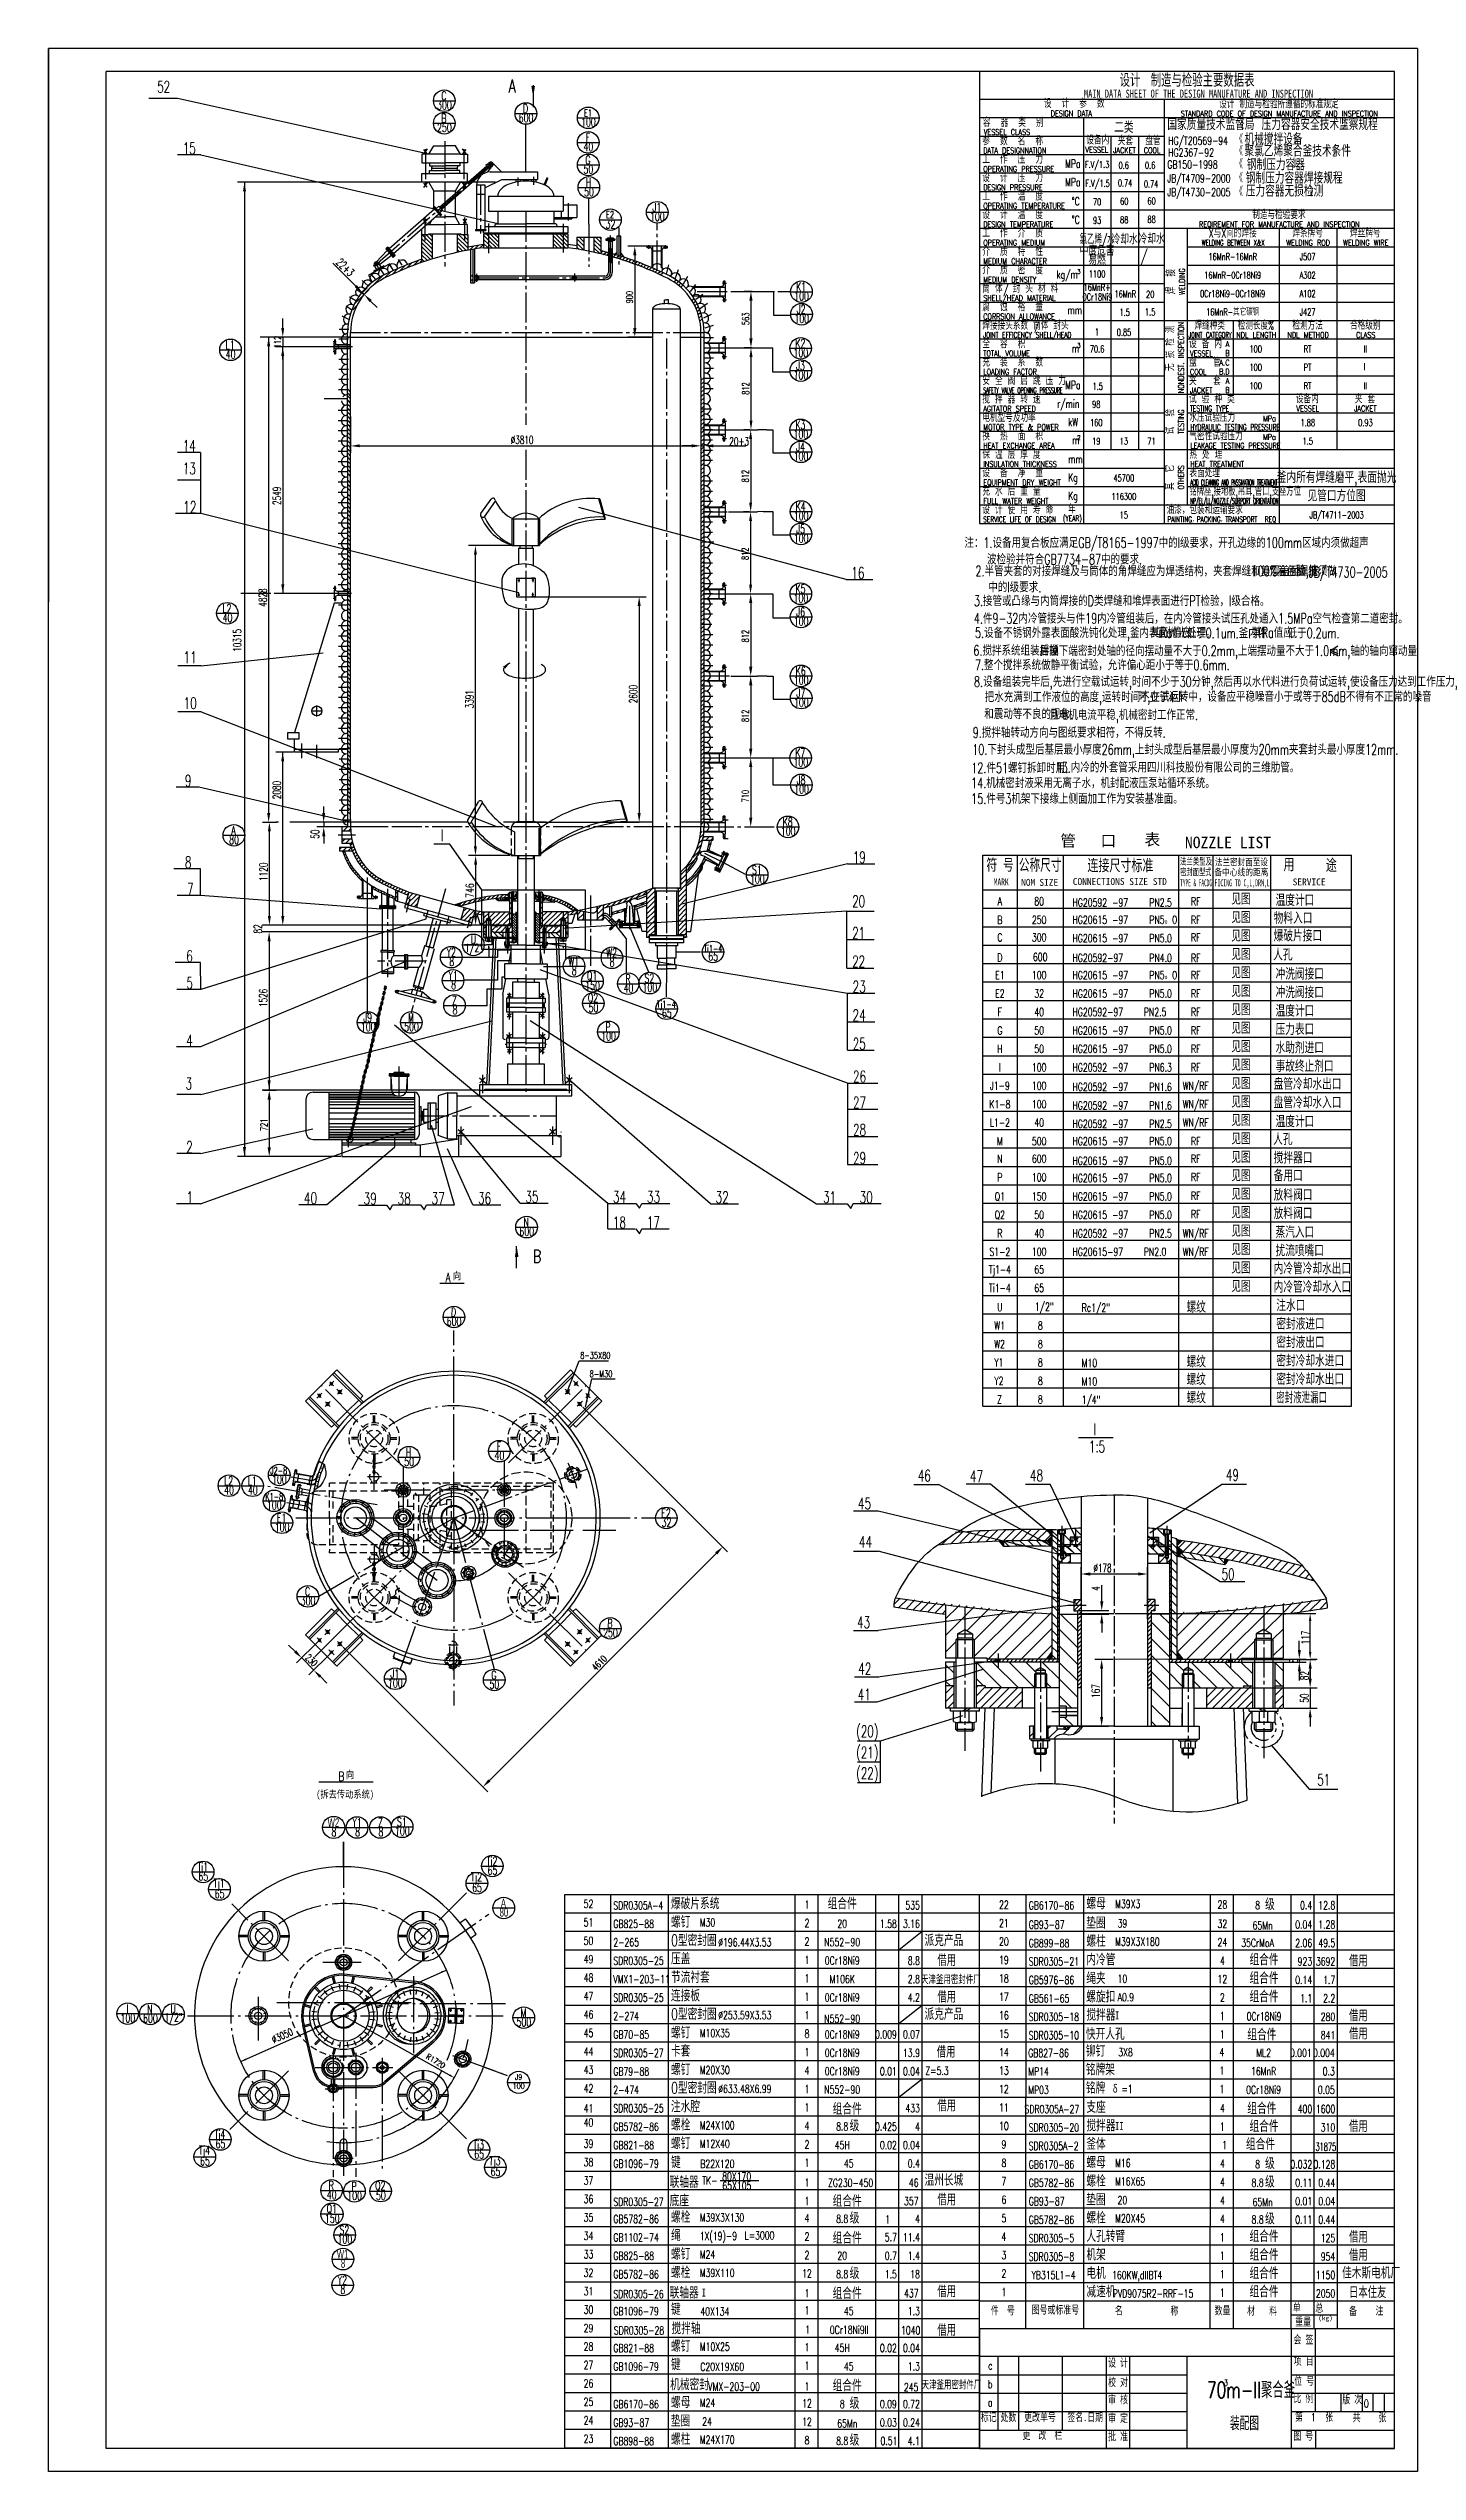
# Model space of a CAD drawing. Extents: x -1586 to 4745, y 878 to 5807.
# Drawn here: x -1586 to -992, y 4756 to 5807 of the extents above; entities outside this region: 3.
import ezdxf
from ezdxf.enums import TextEntityAlignment as Align

# ---------------------------------------------------------------- set-up
doc = ezdxf.new("R2010")
doc.units = 0
doc.header["$MEASUREMENT"] = 0
doc.header["$PDMODE"] = 66
for name, pattern in [('CENTER', [17.5, 13, -1.5, 1.5, -1.5]), ('DASHDOT-M', [25, 20, -2, 1, -2]), ('DASHED', [5.5, 4, -1.5]), ('HIDDEN-M', [4.5, 3, -1.5]), ('PHANTOM', [20.5, 13, -1.5, 1.5, -1.5, 1.5, -1.5])]:
    doc.linetypes.add(name, pattern=pattern)
doc.layers.get('0').update_dxf_attribs({"linetype": 'CONTINUOUS'})
doc.layers.get('DEFPOINTS').update_dxf_attribs({"linetype": 'CONTINUOUS'})
for name, color, linetype in [('2', 1, 'CONTINUOUS'), ('4', 4, 'CONTINUOUS'), ('SZB', 7, 'CONTINUOUS'), ('中心线层', 5, 'CENTER'), ('主体层', 1, 'CONTINUOUS'), ('剖面层', 3, 'CONTINUOUS'), ('双点划线层', 140, 'PHANTOM'), ('图块层', 7, 'CONTINUOUS'), ('尺寸层', 4, 'CONTINUOUS'), ('文字层', 6, 'CONTINUOUS'), ('虚线层', 2, 'DASHED')]:
    doc.layers.add(name, color=color, linetype=linetype)
doc.styles.add('FS', font='SIMFANG.TTF', dxfattribs={"width": 0.66})
doc.styles.add('HZ', font='txt', dxfattribs={"width": 0.68, "bigfont": 'hztxt'})
doc.styles.add('ROMANS', font='ROMANS', dxfattribs={"width": 0.7, "height": 175})
doc.styles.get("Standard").update_dxf_attribs({"font": 'txt.shx', "width": 0.7, "bigfont": 'hztxt.shx'})
doc.styles.add('STYLE1', font='txt.shx', dxfattribs={"width": 0.66})
doc.styles.add('STYLE3', font='SIMFANG.TTF', dxfattribs={"width": 0.8, "height": 3})
doc.styles.add('SZ', font='complex.shx', dxfattribs={"width": 0.7, "bigfont": 'hztxt.shx'})
doc.dimstyles.new('STANDARD$0', dxfattribs={"dimtxt": 3, "dimasz": 4, "dimexe": 3, "dimexo": 0.5, "dimgap": 0.8, "dimtad": 1, "dimdsep": 46, "dimtxsty": 'Standard', "dimcen": 0, "dimadec": 0, "dimazin": 0, "dimtfac": 0.7, "dimtmove": 0, "dimatfit": 0, "dimfxl": 1, "dimtzin": 0, "dimarcsym": 0})
doc.dimstyles.new('公差', dxfattribs={"dimtxt": 3.5, "dimasz": 4, "dimexe": 3, "dimexo": 0.5, "dimgap": 0.8, "dimtad": 1, "dimdec": 0, "dimdsep": 46, "dimtxsty": 'STYLE1', "dimcen": 0, "dimadec": 0, "dimazin": 0, "dimtol": 1, "dimtp": 0.025, "dimtm": 0.055, "dimtfac": 0.7, "dimtdec": 3, "dimtmove": 0, "dimatfit": 0, "dimfxl": 1, "dimtzin": 0, "dimarcsym": 0})
pattern_1 = [(45, (-2744.5955, 3499.2357), (-1.7960512, 1.7960512), [])]
pattern_2 = [(45, (-2744.5955, 3499.2357), (-3.592102, 3.592102), [])]
pattern_3 = [(135, (-2744.5955, 3499.2357), (-3.592102, -3.592102), [])]
pattern_4 = [(45, (-2744.5955, 3499.2357), (-0.8980256, 0.8980256), [])]
pattern_5 = [(45, (-3193.5706, 3128.5484), (-1.122532, 1.122532), [])]
pattern_6 = [(135, (-3193.5706, 3128.5484), (-1.122532, -1.122532), [])]
pattern_7 = [(45, (-2779.63408, 3512.5363), (-0.179605122, 0.179605122), []), (135, (-2779.63408, 3512.5363), (-0.179605122, -0.179605122), [])]
pattern_8 = [(52.758507, (-2967.5452, 2893.96338), (-0.252759167, 0.192143315), []), (142.758507, (-2967.5452, 2893.96338), (-0.192143315, -0.252759167), [])]
pattern_9 = [(52.758507, (-3291.96072, 3885.20278), (-0.252759167, 0.192143315), []), (142.758507, (-3291.96072, 3885.20278), (-0.192143315, -0.252759167), [])]
pattern_10 = [(45, (0, 0), (-67.352, 67.352), [])]

msp = doc.modelspace()

# ---------------------------------------------------------------- texts
at = {"color": 7, "linetype": 'Continuous', "style": 'STYLE3', "width": 0.8}
for s, p in [('向', (-1410.996, 5272.865)), ('向', (-1457.441, 5056.462)), ('(拆去传动系统)', (-1470.268, 5047.994))]:
    msp.add_text(s, height=3.2, dxfattribs=at).set_placement(p)
at = {"color": 0, "linetype": 'ByBlock', "style": 'STYLE1', "width": 0.66}
for s, p in [('1:5', (-1135.075, 5197.824)), ('I', (-1133.075, 5205.324))]:
    msp.add_text(s, height=5, rotation=359.9, dxfattribs=at).set_placement(p)
at = {"color": 0, "linetype": 'ByBlock', "attachment_point": 5, "style": 'STYLE1'}
for s, insert, char_height, rotation in [('52', (-1536.5, 5790.135), 5, 359.9), ('300', (-1414.699, 5782.214), 3.75, 359.9), ('C', (-1414.914, 5786.266), 3.75, 359.9), ('D', (-1379.482, 5780.719), 3.75, 359.9), ('250', (-1414.699, 5772.452), 3.75, 359.9), ('B', (-1414.914, 5776.504), 3.75, 359.9), ('600', (-1379.268, 5776.667), 3.75, 359.9), ('100', (-1352.224, 5774.792), 3.75, 359.9), ('E1', (-1352.438, 5778.844), 3, 359.9), ('F', (-1352.438, 5768.188), 3.75, 359.9), ('15', (-1525.367, 5763.5), 5, 359.9), ('40', (-1352.224, 5764.135), 3.75, 359.9), ('G', (-1352.438, 5758.426), 3.75, 359.9), ('50', (-1352.224, 5754.373), 3.75, 359.9), ('H', (-1352.178, 5748.646), 3.75, 359.9), ('50', (-1351.963, 5744.594), 3.75, 359.9), ('J1', (-1322.519, 5737.882), 3.75, 359.9), ('32', (-1342.602, 5730.616), 3.75, 359.9), ('E2', (-1342.816, 5734.668), 3, 359.9), ('100', (-1322.305, 5733.829), 3.75, 359.9), ('100', (-1259.739, 5699.389), 3.75, 359.9), ('K1', (-1259.954, 5703.441), 3.75, 359.9), ('100', (-1259.668, 5689.599), 3.75, 359.9), ('J2', (-1259.882, 5693.651), 3.75, 359.9), ('40', (-1507.428, 5674.163), 3.75, 359.9), ('L1', (-1507.642, 5678.215), 3.75, 359.9), ('100', (-1260.066, 5674.828), 3.75, 359.9), ('K2', (-1260.28, 5678.881), 3.75, 359.9), ('100', (-1259.994, 5665.152), 3.75, 359.9), ('J3', (-1260.209, 5669.205), 3.75, 359.9), ('K3', (-1260.252, 5643.513), 3.75, 359.9), ('14', (-1525.396, 5634.377), 5, 359.9), ('100', (-1260.037, 5639.461), 3.75, 359.9), ('J4', (-1260.18, 5633.964), 3.75, 359.9), ('13', (-1525.396, 5624.578), 5, 359.9), ('100', (-1259.966, 5629.912), 3.75, 359.9), ('2549', (-1487.37, 5612.739), 3.5, 90), ('12', (-1525.126, 5607.87), 5, 359.9), ('100', (-1259.921, 5604.041), 3.75, 359.9), ('K4', (-1260.136, 5608.094), 3.75, 359.9), ('100', (-1259.928, 5594.341), 3.75, 359.9), ('J5', (-1260.143, 5598.393), 3.75, 359.9), ('16', (-1235.302, 5579.261), 5, 359.9), ('4828', (-1493.5, 5568.625), 3.5, 90), ('K5', (-1260.214, 5572.396), 3.75, 359.9), ('40', (-1508.796, 5559.896), 3.75, 359.9), ('L2', (-1509.011, 5563.949), 3.75, 359.9), ('100', (-1260, 5568.344), 3.75, 359.9), ('100', (-1259.928, 5558.337), 3.75, 359.9), ('J6', (-1260.143, 5562.389), 3.75, 359.9), ('10315', (-1504.597, 5550.049), 3.5, 90), ('11', (-1525.003, 5542.727), 5, 359.9), ('2600', (-1332.753, 5526.757), 3.5, 90), ('100', (-1259.906, 5532.737), 3.75, 359.9), ('K6', (-1260.121, 5536.789), 3.75, 359.9), ('J7', (-1260.049, 5527.173), 3.75, 359.9), ('10', (-1525.003, 5522.819), 5, 359.9), ('100', (-1259.835, 5523.121), 3.75, 359.9), ('100', (-1260.074, 5497.196), 3.75, 359.9), ('K7', (-1260.288, 5501.248), 3.75, 359.9), ('9', (-1525.845, 5489.223), 5, 359.9), ('2080', (-1487.405, 5485.122), 3.5, 90), ('100', (-1259.743, 5485.462), 3.75, 359.9), ('J8', (-1259.957, 5489.515), 3.75, 359.9), ('80', (-1505.967, 5463.596), 3.75, 359.9), ('A', (-1506.181, 5467.648), 3.75, 359.9), ('50', (-1470.834, 5466.012), 3.5, 90), ('I', (-1415.676, 5465.482), 5, 359.9), ('100', (-1265.563, 5467.245), 3.75, 359.9), ('K8', (-1265.777, 5471.297), 3.75, 359.9), ('8', (-1525.877, 5453.793), 5, 359.9), ('19', (-1234.692, 5455.977), 5, 359.9), ('7', (-1524.917, 5442.232), 5, 359.9), ('100', (-1278.928, 5446.463), 3.75, 359.9), ('S1', (-1279.142, 5450.515), 3.75, 359.9), ('20', (-1234.978, 5436.87), 5, 359.9), ('82', (-1495.679, 5424.9), 3.5, 90), ('21', (-1234.978, 5423.108), 5, 359.9), ('6', (-1525.251, 5413.097), 5, 359.9), ('Y2', (-1411.721, 5414.778), 3.75, 359.9), ('1/2"', (-1401.904, 5416.074), 3.5, 359.9), ('U', (-1402.119, 5420.126), 3.75, 359.9), ('W1', (-1358.598, 5410.835), 3.75, 359.9), ('W2', (-1342.164, 5414.534), 3.75, 359.9), ('Ti1-4', (-1298.104, 5416.361), 3, 359.9), ('65', (-1298.107, 5413.004), 3.75, 359.9), ('22', (-1234.978, 5410.748), 5, 359.9), ('5', (-1525.22, 5401.446), 5, 359.9), ('Y1', (-1410.934, 5404.712), 3.75, 359.9), ('8', (-1411.507, 5410.726), 3.75, 359.9), ('8', (-1410.72, 5400.659), 3.75, 359.9), ('8', (-1358.383, 5406.782), 3.75, 359.9), ('150', (-1350.409, 5400.314), 3.75, 359.9), ('Q1', (-1350.624, 5404.367), 3.75, 359.9), ('8', (-1341.95, 5410.481), 3.75, 359.9), ('R', (-1335.043, 5403.277), 3.75, 359.9), ('S2', (-1325.786, 5403.533), 3.75, 359.9), ('23', (-1234.748, 5399.818), 5, 359.9), ('1526', (-1493.297, 5394.962), 3.5, 90), ('Z', (-1410.305, 5393.859), 3.75, 359.9), ('8', (-1410.09, 5389.806), 3.75, 359.9), ('Q2', (-1350.225, 5394.769), 3.75, 359.9), ('50', (-1350.01, 5390.717), 3.75, 359.9), ('40', (-1334.828, 5399.225), 3.75, 359.9), ('100', (-1325.572, 5399.48), 3.75, 359.9), ('100', (-1447.743, 5382.405), 3.75, 359.9), ('J9', (-1447.957, 5386.458), 3.75, 359.9), ('500', (-1428.981, 5382.414), 3.75, 359.9), ('M', (-1429.195, 5386.466), 3.75, 359.9), ('P', (-1343.699, 5382.396), 3.75, 359.9), ('65', (-1318.199, 5388.365), 3.75, 359.9), ('24', (-1234.748, 5387.458), 5, 359.9), ('4', (-1525.295, 5376.527), 5, 359.9), ('100', (-1343.485, 5378.344), 3.75, 359.9), ('25', (-1234.707, 5375.098), 5, 359.9), ('3', (-1525.629, 5357.794), 5, 359.9), ('26', (-1234.581, 5360.876), 5, 359.9), ('27', (-1234.579, 5349.601), 5, 359.9), ('28', (-1234.579, 5337.727), 5, 359.9), ('2', (-1525.319, 5330.296), 5, 359.9), ('29', (-1234.579, 5325.503), 5, 359.9), ('1', (-1525.177, 5308.497), 5, 359.9), ('40', (-1472.802, 5308.132), 5, 359.9), ('39', (-1446.924, 5307.938), 5, 359.9), ('38', (-1432.159, 5307.986), 5, 359.9), ('37', (-1417.394, 5308.034), 5, 359.9), ('36', (-1397.252, 5308.042), 5, 359.9), ('35', (-1376.728, 5308.689), 5, 359.9), ('34', (-1338.737, 5308.627), 5, 359.9), ('33', (-1323.972, 5308.675), 5, 359.9), ('32', (-1294.197, 5308.489), 5, 359.9), ('31', (-1247.59, 5308.517), 5, 359.9), ('30', (-1231.729, 5308.517), 5, 359.9), ('N', (-1379.194, 5297.69), 3.75, 359.9), ('18', (-1338.777, 5297.583), 5, 359.9), ('17', (-1324.013, 5297.631), 5, 359.9), ('600', (-1378.979, 5293.638), 3.75, 359.9), ('600', (-1410.498, 5254.66), 3.75, 359.9), ('D', (-1410.713, 5258.712), 3.75, 359.9), ('50', (-1430.013, 5193.825), 3.75, 359.9), ('H', (-1430.227, 5197.878), 3.75, 359.9), ('40', (-1390.818, 5196.471), 3.75, 359.9), ('F', (-1391.033, 5200.523), 3.75, 359.9), ('40', (-1508.122, 5181.472), 3.75, 359.9), ('L2', (-1508.336, 5185.525), 3.75, 359.9), ('40', (-1497.815, 5181.476), 3.75, 359.9), ('L1', (-1498.029, 5185.528), 3.75, 359.9), ('J2-8', (-1486.549, 5189.888), 3, 359.9), ('100', (-1486.296, 5186.121), 3.75, 359.9), ('46', (-1206.478, 5187.756), 5, 359.9), ('47', (-1183.863, 5187.5), 5, 359.9), ('48', (-1157.819, 5187.846), 5, 359.9), ('49', (-1072.824, 5188.053), 5, 359.9), ('K1-8', (-1488.549, 5178.59), 3, 359.9), ('100', (-1488.519, 5174.929), 3.75, 359.9), ('E1', (-1485.345, 5169.472), 3.75, 359.9), ('E2', (-1318.547, 5171.551), 3.75, 359.9), ('45', (-1232.436, 5175.704), 5, 359.9), ('100', (-1485.13, 5165.42), 3.75, 359.9), ('32', (-1318.333, 5167.499), 3.75, 359.9), ('44', (-1231.992, 5159.049), 5, 359.9), ('C', (-1474.065, 5137.533), 3.75, 359.9), ('50', (-1074.698, 5144.985), 5, 359.9), ('300', (-1473.85, 5133.481), 3.75, 359.9), ('250', (-1342.669, 5119.606), 3.75, 359.9), ('B', (-1342.884, 5123.658), 3.75, 359.9), ('43', (-1232.844, 5124.148), 5, 359.9), ('117', (-1041.125, 5117.544), 3.5, 90), ('100', (-1435.998, 5097.768), 3.75, 359.9), ('J1', (-1436.213, 5101.82), 3.75, 359.9), ('50', (-1393.025, 5097.227), 3.75, 359.9), ('G', (-1393.239, 5101.279), 3.75, 359.9), ('42', (-1232.315, 5104.005), 5, 359.9), ('41', (-1232.537, 5092.848), 5, 359.9), ('167', (-1132.1, 5094.347), 3.5, 90), ('(20)', (-1231.223, 5076.015), 5, 359.9), ('(21)', (-1231.223, 5066.867), 5, 359.9), ('(22)', (-1231.223, 5057.847), 5, 359.9), ('51', (-1033.219, 5055.837), 5, 359.9), ('\\fￋￎￌ￥|b0|i0|c134|p54;W2', (-1462.852, 5037.24), 3.75, 359.9), ('8', (-1462.638, 5033.187), 3.75, 359.9), ('Y1', (-1452.583, 5037.294), 3.75, 359.9), ('8', (-1452.369, 5033.242), 3.75, 359.9), ('Z', (-1442.448, 5037.294), 3.75, 359.9), ('8', (-1442.233, 5033.242), 3.75, 359.9), ('100', (-1432.957, 5033.558), 3.75, 359.9), ('S1', (-1433.171, 5037.61), 3.75, 359.9), ('Ti1', (-1519.524, 5018.015), 3.75, 359.9), ('65', (-1519.31, 5013.963), 3.75, 359.9), ('Tj2', (-1400.762, 5013.118), 3.75, 359.9), ('Ti2', (-1394.039, 5020.581), 3.75, 359.9), ('65', (-1393.825, 5016.529), 3.75, 359.9), ('Tj1', (-1512.439, 5010.413), 3.75, 359.9), ('65', (-1512.225, 5006.361), 3.75, 359.9), ('65', (-1400.548, 5009.066), 3.75, 359.9), ('\\fￋￎￌ￥|b0|i0|c134|p54;A', (-1389.095, 5002.381), 3.75, 359.9), ('\\f??|b0|i0|c0|p54;80', (-1388.88, 4998.329), 3.75, 359.9), ('100', (-1552.037, 4952.49), 3.75, 359.9), ('I', (-1552.252, 4956.543), 3.75, 359.9), ('600', (-1542.247, 4952.362), 3.75, 359.9), ('N', (-1542.461, 4956.414), 3.75, 359.9), ('1/2"', (-1532.202, 4952.227), 3.5, 359.9), ('U', (-1532.417, 4956.28), 3.75, 359.9), ('500', (-1380.207, 4950.763), 3.75, 359.9), ('M', (-1380.421, 4954.815), 3.75, 359.9), ('Ti4', (-1512.078, 4901.969), 3.75, 359.9), ('65', (-1511.864, 4897.916), 3.75, 359.9), ('Ti3', (-1399.832, 4897.523), 3.75, 359.9), ('Tj4', (-1518.801, 4894.505), 3.75, 359.9), ('65', (-1518.587, 4890.453), 3.75, 359.9), ('65', (-1399.617, 4893.471), 3.75, 359.9), ('Tj3', (-1392.747, 4889.92), 3.75, 359.9), ('65', (-1392.532, 4885.868), 3.75, 359.9), ('40', (-1463.578, 4875.837), 3.75, 359.9), ('R', (-1463.792, 4879.889), 3.75, 359.9), ('100', (-1453.648, 4875.451), 3.75, 359.9), ('P', (-1453.862, 4879.503), 3.75, 359.9), ('Q2', (-1442.485, 4879.601), 3.75, 359.9), ('50', (-1442.27, 4875.549), 3.75, 359.9), ('150', (-1463.348, 4865.574), 3.75, 359.9), ('Q1', (-1463.562, 4869.626), 3.75, 359.9), ('100', (-1457.884, 4856.537), 3.75, 359.9), ('S2', (-1458.098, 4860.59), 3.75, 359.9), ('\\f??|b0|i0|c0|p54;W1', (-1458.877, 4850.082), 3.75, 359.9), ('\\f??|b0|i0|c0|p54;8', (-1458.663, 4846.03), 3.75, 359.9), ('Y2', (-1458.984, 4838.839), 3.75, 359.9), ('8', (-1458.77, 4834.787), 3.75, 359.9)]:
    msp.add_mtext(s, dxfattribs=dict(at, insert=insert, char_height=char_height, rotation=rotation))
at = {"color": 0, "linetype": 'ByBlock', "insert": (-1286.829, 5636.356), "char_height": 3.5, "attachment_point": 5, "style": 'STYLE1'}
msp.add_mtext('20+3', dxfattribs=at)
at = {"color": 0, "linetype": 'ByBlock', "insert": (-1403.704, 5441.541), "char_height": 3.5, "attachment_point": 5, "rotation": 90}
msp.add_mtext('746', dxfattribs=at)
at = {"color": 0, "linetype": 'ByBlock', "insert": (-1318.414, 5391.739), "char_height": 3, "width": 1, "attachment_point": 5, "rotation": 359.9, "style": 'STYLE1'}
msp.add_mtext('Tj1-4', dxfattribs=at)
at = {"layer": '4', "color": 2, "linetype": 'Continuous', "style": 'ROMANS', "width": 0.7}
for s, p in [('A', (-1414.196, 5271.751)), ('B', (-1460.641, 5055.348))]:
    msp.add_text(s, height=4, dxfattribs=at).set_placement(p)
at = {"layer": '4', "color": 7, "linetype": 'Continuous', "style": 'ROMANS', "width": 0.7}
for s, p in [('8-35X80', (-1355.777, 5238.387)), ('8-M30', (-1351.689, 5230.409))]:
    msp.add_text(s, height=3, dxfattribs=at).set_placement(p)
msp.add_text('%%c3050', height=3.168, rotation=23.995013, dxfattribs=at).set_placement((-1484.414, 4943.424), align=Align.CENTER)
msp.add_text('R1720', height=2.4, rotation=328, dxfattribs=at).set_placement((-1422.896, 4935.19))
at = {"layer": '4', "color": 2, "linetype": 'Continuous', "style": 'ROMANS', "width": 0.7}
msp.add_text('100', height=2.4, dxfattribs=at).set_placement((-1382.485, 4924.21), align=Align.TOP_CENTER)
msp.add_text('J9', height=2.4, dxfattribs=at).set_placement((-1382.485, 4925.01), align=Align.BOTTOM_CENTER)
at = {"layer": 'SZB', "color": 4, "linetype": 'Continuous', "style": 'ROMANS', "width": 0.7}
for s, p in [('A', (-1385.361, 5787.66)), ('B', (-1374.461, 5280.093))]:
    msp.add_text(s, height=5.6, dxfattribs=at).set_placement(p, align=Align.CENTER)
at = {"layer": '剖面层', "style": 'HZ', "width": 0.68}
for s, p in [('注：1.设备用复合板应满足GB/T8165-1997中的I级要求，开孔边缘的100mm区域内须做超声', (-1189.093, 5590.18)), ('2.半管夹套的对接焊缝及与筒体的角焊缝应为焊透结构，夹套焊缝和复层盖面焊缝须做  ', (-1184.292, 5577.878)), ('波检验并符合GB7734-87中的要求.', (-1179.273, 5582.991)), ('  100%着色检', (-1069.936, 5577.835)), ('  验,按', (-1050.642, 5578.124)), (' JB/T4730-2005', (-1042.426, 5577.392)), ('中的I级要求.', (-1178.742, 5570.91)), ('4.件9-32内冷管接头与件19内冷管组装后，在内冷管接头试压孔处通入1.5MPa空气检查第二道密封。', (-1184.979, 5557.342)), ('3.接管或凸缘与内筒焊接的D类焊缝和堆焊表面进行PT检验，I级合格。', (-1184.967, 5564.958)), ('5.设备不锈钢外露表面酸洗钝化处理,釜内表面抛光处理。', (-1184.484, 5551.124)), ('其Ra值应 ', (-1108.379, 5551.217)), ('低于0.1um.釜内件', (-1092.645, 5550.973)), ('其Ra值应 ', (-1064.213, 5551.217)), ('低于0.2um.', (-1048.889, 5550.973)), ('6.搅拌系统组装后搅  ', (-1185.175, 5543.438)), ('7.整个搅拌系统做静平衡试验，允许偏心距小于等于0.6mm.', (-1184.535, 5537.136)), ('拌轴下端密封处轴的径向摆动量不大于0.2mm,上端摆动量不大于1.0mm,轴的轴向窜动量   0.2mm ', (-1156.393, 5543.279)), ('8.设备组装完毕后,先进行空载试运转,时间不少于30分钟,然后再以水代料进行负荷试运转,使设备压力达到工作压力,', (-1184.903, 5529.904)), ('时,在试运转中，设备应平稳噪音小于或等于85dB不得有不正常的噪音', (-1113.886, 5523.408)), ('和震动等不良的现象.', (-1180.463, 5515.889)), ('把水充满到工作液位的高度,运转时间不少于4小', (-1180.255, 5523.252)), ('且电机电流平稳,机械密封工作正常.', (-1152.302, 5515.516)), ('9.搅拌轴转动方向与图纸要求相符，不得反转.', (-1185.458, 5507.842)), ('12.件51螺钉拆卸时用.', (-1186.084, 5492.509)), ('10.下封头成型后基层最小厚度26mm,上封头成型后基层最小厚度为20mm夹套封头最小厚度12mm.', (-1185.686, 5500.479)), ('13.内冷的外套管采用四川科技股份有限公司的三维肋管。', (-1149.495, 5492.734)), ('14.机械密封液采用无离子水，机封配液压泵站循环系统。', (-1186.166, 5485.964)), ('15.件号3机架下接缘上侧面加工作为安装基准面。', (-1186.166, 5479.153))]:
    msp.add_text(s, height=4.5, dxfattribs=at).set_placement(p)
at = {"layer": '图块层', "style": 'FS', "width": 0.66}
msp.add_text('设计  制造与检验主要数据表', height=5, dxfattribs=at).set_placement((-1092.487, 5790.693), align=Align.CENTER)
at = {"layer": '图块层'}
for s, height, width, p in [('设  计  参  数', 3.5, 0.7, (-1154.615, 5781.095)), ('容  器  类  别', 3.5, 0.7, (-1181.049, 5772.847)), ('VESSEL CLASS', 2.5, 0.7, (-1180.659, 5769.271)), ('DESIGN DATA', 2.5, 0.7, (-1151.621, 5777.333)), ('参  数  名  称', 3.5, 0.7, (-1181.307, 5764.852)), ('工  作  压  力', 3.5, 0.7, (-1181.307, 5756.852)), ('DATA DESIGNNATION', 2.5, 0.7, (-1180.917, 5761.275)), ('设  计  压  力', 3.5, 0.7, (-1181.307, 5748.852)), ('OPERATING PRESSURE', 2.5, 0.7, (-1180.917, 5753.275)), ('MPa', 3.5, 0.7, (-1145.4, 5755.067)), ('MPa', 3.5, 0.7, (-1145.4, 5747.067)), ('工  作  温  度', 3.5, 0.7, (-1181.307, 5740.852)), ('OPERATING TEMPERATURE', 2.5, 0.7, (-1180.917, 5737.275)), ('DESIGN PRESSURE', 2.5, 0.7, (-1180.917, 5745.275)), ('%%dC', 3.5, 0.7, (-1142.507, 5738.757)), ('设  计  温  度', 3.5, 0.7, (-1181.307, 5732.852)), ('工  作  介  质', 3.5, 0.7, (-1181.307, 5724.852)), ('DESIGN TEMPERATURE', 2.5, 0.7, (-1180.917, 5729.275)), ('%%dC', 3.5, 0.7, (-1142.507, 5730.757)), ('介  质  特  性', 3.5, 0.7, (-1181.307, 5716.852)), ('OPERATING MEDIUM', 2.5, 0.7, (-1180.917, 5721.275)), ('介  质  密  度', 3.5, 0.7, (-1181.307, 5708.852)), ('MEDIUM CHARACTER', 2.5, 0.7, (-1180.917, 5713.275)), ('MEDIUM DENSITY', 2.5, 0.7, (-1180.917, 5705.275)), ('kg/m', 3.5, 0.7, (-1149.146, 5706.963)), ('3', 2, 0.7, (-1140.175, 5708.989)), ('筒 体  封 头 材 料', 3.5, 0.7, (-1181.307, 5700.852)), ('腐  蚀  裕  量', 3.5, 0.7, (-1181.307, 5692.852)), ('SHELL/HEAD MATERIAL', 2.5, 0.7, (-1180.917, 5697.275)), ('/', 3.5, 0.7, (-1172.205, 5700.573)), ('焊接接头系数 筒体 封头', 3.5, 0.7, (-1181.307, 5684.852)), ('CORRSION ALLOWANCE', 2.5, 0.7, (-1180.917, 5689.275)), ('/', 3.5, 0.7, (-1158.74, 5684.692)), ('mm', 3.5, 0.7, (-1144.309, 5691.509)), ('全  容  积', 3.5, 0.7, (-1181.307, 5676.852)), ('TOTAL VOLUME', 2.5, 0.7, (-1180.917, 5673.275)), ('JOINT EFFICENCY SHELL/HEAD', 2.5, 0.6, (-1180.917, 5681.275)), ('m', 3.5, 0.7, (-1142.515, 5674.963)), ('3', 2, 0.7, (-1140.175, 5676.989)), ('设 备 内', 3.5, 0.7, (-1091.612, 5676.828)), ('VESSEL ', 2.5, 0.7, (-1091.222, 5673.252)), ('充  装  系  数', 3.5, 0.7, (-1181.307, 5668.852)), ('LOADING FACTOR', 2.5, 0.7, (-1180.917, 5665.275)), ('盘   管', 3.5, 0.7, (-1091.612, 5668.828)), ('COOL', 2.5, 0.7, (-1091.222, 5665.252)), ('搅 拌 器 转 速', 3.5, 0.7, (-1181.307, 5652.852)), ('安 全 阀 启 跳 压 力', 3.5, 0.7, (-1181.307, 5660.852)), ('SAFETY VALVE OPENING PRESSURE', 2.5, 0.47, (-1180.917, 5657.275)), ('r/min', 3.5, 0.7, (-1148.824, 5650.963)), ('MPa', 3.5, 0.7, (-1145.4, 5659.067)), ('夹   套', 3.5, 0.7, (-1091.612, 5660.828)), ('试 验 种 类', 3.5, 0.7, (-1091.612, 5652.964)), ('JACKET', 2.5, 0.7, (-1091.222, 5657.252)), ('电机型号及功率', 3.5, 0.7, (-1181.307, 5644.852)), ('AGITATOR SPEED', 2.5, 0.7, (-1180.917, 5649.275)), ('kW', 3.5, 0.7, (-1144.075, 5642.963)), ('水压试验压力', 3.5, 0.7, (-1091.455, 5644.852)), ('TESTING TYPE', 2.5, 0.6, (-1091.222, 5649.388)), ('MPa', 2.5, 0.7, (-1059.551, 5644.997)), ('换  热  面  积', 3.5, 0.7, (-1181.307, 5636.852)), ('MOTOR TYPE & POWER', 2.5, 0.7, (-1180.917, 5641.275)), ('HEAT EXCHANGE AREA', 2.5, 0.7, (-1180.917, 5633.275)), ('m', 3.5, 0.7, (-1142.379, 5635.209)), ('2', 2, 0.7, (-1140.175, 5636.989)), ('气密性试验压力', 3.5, 0.7, (-1091.455, 5636.852)), ('HYDRAULIC TESTING PRESSURE', 2.5, 0.6, (-1091.065, 5641.275)), ('LEAKAGE TESTING PRESSURE', 2.5, 0.65, (-1091.065, 5633.275)), ('MPa', 2.5, 0.7, (-1059.551, 5636.997)), ('保 温 层 厚 度', 3.5, 0.7, (-1181.307, 5628.852)), ('设  备  净  重  ', 3.5, 0.7, (-1181.307, 5620.852)), ('INSULATION THICKNESS', 2.5, 0.7, (-1180.917, 5625.275)), ('mm', 3.5, 0.7, (-1144.075, 5626.963)), ('表面处理', 3.5, 0.7, (-1091.455, 5620.852)), ('热 处 理', 3.5, 0.7, (-1091.455, 5628.852)), ('HEAT TREATMENT', 2.5, 0.7, (-1091.065, 5625.275)), ('充 水 后 重 量', 3.5, 0.7, (-1181.307, 5612.852)), ('EQUIPMENT DRY WEIGHT', 2.5, 0.7, (-1180.917, 5617.275)), ('Kg', 3.5, 0.7, (-1144.075, 5618.963)), ('Kg', 3.5, 0.7, (-1144.075, 5610.963)), ('铭牌座,接地板,吊耳,管口,支座方位', 3.5, 0.67, (-1091.455, 5612.852)), ('ACID CLEANING AND PASSIVATION TREATMENT', 2.5, 0.4, (-1091.065, 5617.275)), ('设 计 使 用 寿 命  ', 3.5, 0.7, (-1181.307, 5604.852)), ('SERVICE LIFE OF DESIGN', 2.5, 0.6, (-1180.917, 5601.275)), ('FULL WATER WEIGHT', 2.5, 0.7, (-1180.917, 5609.275)), ('(YEAR)', 2.5, 0.6, (-1146.338, 5601.716)), ('年', 3.5, 0.7, (-1144.075, 5605.145)), ('油漆，包装和运输要求', 3.5, 0.7, (-1101.389, 5604.852)), ('PAINTING，PACKING，TRANSPORT  REQ', 2.5, 0.6, (-1100.999, 5601.275)), ('NP/EL/LL/NOZZLE/SURPORT ORIENTATION', 2.5, 0.43, (-1091.065, 5609.275))]:
    msp.add_text(s, height=height, dxfattribs=dict(at, width=width)).set_placement(p)
at = {"layer": '图块层', "style": 'FS'}
for s, height, width, p in [('MAIN DATA SHEET OF THE DESIGN MANUFATURE AND INSPECTION', 3.5, 0.66, (-1137.211, 5785.445)), ('符 号', 5, 0.7, (-1179.577, 5450.263)), ('连接尺寸标准', 5, 0.7, (-1135.723, 5450.016)), ('用', 5, 0.7, (-1050.643, 5450.438)), ('途', 5, 0.7, (-1032.282, 5450.134)), ('MARK', 3, 0.66, (-1176.348, 5443.782)), ('件  号', 3.5, 0.7, (-1177.593, 4823.937)), ('图号或标准号', 3.5, 0.7, (-1159.912, 4824.264)), ('名', 3.5, 0.7, (-1123.82, 4823.916)), ('称', 3.5, 0.7, (-1099.699, 4823.804)), ('数量', 3.5, 0.7, (-1080.528, 4823.907)), ('材', 3.5, 0.7, (-1066.434, 4823.804)), ('料', 3.5, 0.7, (-1056.854, 4823.691)), ('单', 3.5, 0.7, (-1046.579, 4825.181)), ('总', 3.5, 0.7, (-1036.824, 4825.048)), ('备', 3.5, 0.7, (-1022.221, 4823.691)), ('注', 3.5, 0.7, (-1010.719, 4823.817)), ('会 签', 3.5, 0.7, (-1046.295, 4811.304)), ('重量', 3.5, 0.7, (-1045.565, 4819.059)), ('设 计', 3.5, 0.7, (-1126.73, 4801.281)), ('项 目', 3.5, 0.7, (-1046.209, 4802.006)), ('校 对', 3.5, 0.7, (-1126.73, 4792.781)), ('位 号', 3.5, 0.7, (-1045.987, 4793.361)), ('审 核', 3.5, 0.7, (-1126.73, 4785.281)), ('比 例', 3.5, 0.7, (-1046.305, 4785.858)), (' 版 次', 3.5, 0.7, (-1026.896, 4785.38)), ('标记', 3.5, 0.7, (-1181.97, 4777.658)), ('处数', 3.5, 0.7, (-1173.411, 4777.658)), ('更  改  栏', 3.5, 0.7, (-1163.891, 4769.872)), ('更改单号', 3.5, 0.7, (-1163.145, 4777.658)), ('签名.日期', 3.5, 0.7, (-1144.423, 4777.658)), ('批 准', 3.5, 0.7, (-1126.745, 4769.281)), ('审 定', 3.5, 0.7, (-1126.73, 4777.281)), ('图 号', 3.5, 0.7, (-1046.372, 4769.574)), ('第', 3.5, 0.7, (-1045.659, 4777.76)), ('张', 3.5, 0.7, (-1032.583, 4777.76)), ('共', 3.5, 0.7, (-1020.661, 4777.555)), ('张', 3.5, 0.7, (-1009.454, 4777.555))]:
    msp.add_text(s, height=height, dxfattribs=dict(at, width=width)).set_placement(p)
at = {"layer": '图块层'}
for s, height, width, p in [('设计 制造与检验所遵循的标准规定', 3.5, 0.7, (-1052.652, 5780.852)), ('STANDARD CODE OF DESIGN MANUFACTURE AND INSPECTION', 2.5, 0.7, (-1052.465, 5777.275)), ('VESSEL', 2.5, 0.67, (-1131.628, 5761.62)), ('设备内', 3.5, 0.7, (-1131.211, 5765.196)), ('JACKET', 2.5, 0.67, (-1119.663, 5761.355)), ('夹套', 3.5, 0.7, (-1119.246, 5764.931)), ('COOL', 2.5, 0.67, (-1107.663, 5761.355)), ('盘管', 3.5, 0.7, (-1107.246, 5764.931)), ('REQIREMENT FOR MANUFACTURE AND INSPECTION', 2.5, 0.7, (-1052.465, 5729.275)), ('X与X间的焊接', 3.5, 0.7, (-1072.652, 5724.852)), ('制造与检验要求', 3.5, 0.7, (-1052.652, 5732.852)), ('焊条牌号', 3.5, 0.7, (-1040.152, 5724.852)), ('焊丝牌号', 3.5, 0.7, (-1015.152, 5724.852)), ('WELDING BETWEEN X&X', 2.5, 0.55, (-1072.465, 5721.275)), ('WELDING ROD', 2.5, 0.7, (-1039.965, 5721.275)), ('WELDING WIRE', 2.5, 0.7, (-1014.965, 5721.275)), ('焊缝种类', 3.5, 0.7, (-1082.652, 5684.852)), ('检测长度%', 3.5, 0.7, (-1062.652, 5684.852)), ('检测方法', 3.5, 0.7, (-1040.152, 5684.852)), ('合格级别', 3.5, 0.7, (-1015.152, 5684.852)), ('JOINT CATEGORY', 2.5, 0.55, (-1082.465, 5681.275)), ('A', 2.5, 0.7, (-1074.949, 5677.31)), ('B', 2.5, 0.7, (-1074.949, 5673.39)), ('NDL LENGTH', 2.5, 0.7, (-1062.465, 5681.275)), ('NDL METHOD', 2.5, 0.7, (-1039.965, 5681.275)), ('CLASS', 2.5, 0.7, (-1014.965, 5681.275)), ('A.', 2.5, 0.7, (-1077.214, 5669.31)), ('B.', 2.5, 0.7, (-1077.214, 5665.39)), ('C', 2.5, 0.7, (-1074.949, 5669.31)), ('D', 2.5, 0.7, (-1074.949, 5665.39)), ('A', 2.5, 0.7, (-1074.949, 5661.31)), ('B', 2.5, 0.7, (-1074.949, 5657.39)), ('设备内', 3.5, 0.7, (-1040.309, 5652.964)), ('夹 套', 3.5, 0.7, (-1015.309, 5652.964)), ('VESSEL', 2.5, 0.7, (-1040.122, 5649.388)), ('JACKET', 2.5, 0.7, (-1015.122, 5649.388)), ('c', 3.5, 0.7, (-1177.854, 4799.991)), ('b', 3.5, 0.7, (-1177.854, 4791.991)), ('a', 3.5, 0.7, (-1177.854, 4783.991))]:
    msp.add_text(s, height=height, dxfattribs=dict(at, width=width)).set_placement(p, align=Align.CENTER)
at = {"layer": '图块层', "width": 0.7}
for s, height, p in [('焊  接', 3.5, (-1097.669, 5705.679)), ('WELDING', 2.5, (-1093.424, 5705.658)), ('无 损 检 测', 3.5, (-1098.063, 5676.765)), ('NONDEST. INSPECTION', 2.5, (-1093.818, 5672.681)), ('试  验', 3.5, (-1098.063, 5644.892)), ('TESTING', 2.5, (-1093.818, 5644.87)), ('其  它', 3.5, (-1098.063, 5620.765)), ('OTHERS', 2.5, (-1093.818, 5620.744))]:
    msp.add_text(s, height=height, rotation=90, dxfattribs=at).set_placement(p, align=Align.CENTER)
at = {"layer": '图块层', "style": 'FS'}
for s, height, p in [('管', 5, (-1147.458, 5460.652)), ('口', 5, (-1130.017, 5460.652)), ('表', 5, (-1110.958, 5461.152)), ('NOZZLE LIST', 5, (-1093.428, 5459.924)), ('NOM', 3, (-1164.476, 5443.593)), ('SIZE', 3, (-1156.566, 5443.593)), ('CONNECTIONS SIZE STD', 3, (-1142.064, 5443.97)), ('SERVICE', 3, (-1046.681, 5443.782)), ('(kg)', 2, (-1035.541, 4821.353))]:
    msp.add_text(s, height=height, dxfattribs=at).set_placement(p)
for s, height, width, p, p2 in [('公称尺寸', 5, 0.668457, (-1165.462, 5450.204), (-1146.962, 5450.204)), ('法兰类型及', 3, 0.674479, (-1095.605, 5452.693), (-1081.605, 5452.693)), ('法兰密封面至设', 3, 0.791481, (-1080.403, 5452.446), (-1057.403, 5452.446)), ('TYPE & FACDG', 3, 0.551968, (-1095.435, 5443.405), (-1081.686, 5443.405)), ('密封面型式', 3, 0.650391, (-1095.416, 5448.134), (-1081.916, 5448.134)), ('备中心线的距离', 3, 0.808687, (-1080.67, 5448.011), (-1057.17, 5448.011)), ('FICING TO C,L,DRM,L', 3, 0.606489, (-1080.556, 5443.405), (-1056.637, 5443.405))]:
    msp.add_text(s, height=height, dxfattribs=dict(at, width=width)).set_placement(p, p2, align=Align.FIT)
at = {"layer": '尺寸层', "insert": (4033.255, 2937.496), "char_height": 3.5, "width": 1.57561, "attachment_point": 1, "style": 'STYLE1'}
msp.add_mtext('\\A1;', dxfattribs=at)
at = {"layer": '文字层'}
for s, height, width, p in [('二类', 5, 0.7, (-1119.907, 5770.141)), ('F.V/1.3', 3, 0.6, (-1131.527, 5754.963)), ('F.V/1.5', 3, 0.6, (-1131.322, 5746.758)), ('0.74', 3, 0.7, (-1119.357, 5746.963)), ('0.6', 3, 0.7, (-1119.972, 5754.554)), ('0.74', 3, 0.7, (-1108.082, 5746.554)), ('0.6', 3, 0.7, (-1108.492, 5754.554)), ('70', 3, 0.7, (-1131.527, 5738.758)), ('60', 3, 0.7, (-1119.767, 5738.963)), ('60', 3, 0.7, (-1107.877, 5739.168)), ('93', 3, 0.7, (-1131.527, 5730.758)), ('88', 3, 0.7, (-1119.767, 5730.963)), ('88', 3, 0.7, (-1107.877, 5731.168)), ('氯乙烯/水', 4, 0.6, (-1131.527, 5721.936)), ('中度危害', 4, 0.7, (-1131.527, 5716.962)), ('易燃', 4, 0.7, (-1131.527, 5713.054)), ('冷却水', 4, 0.7, (-1119.562, 5721.936)), ('/', 5, 0.7, (-1111.157, 5714.141)), ('冷却水', 4, 0.7, (-1107.877, 5722.141)), ('16MnR-16MnR', 3, 0.7, (-1072.691, 5714.963)), ('J507', 3, 0.7, (-1040.191, 5714.963)), ('1100', 3, 0.6, (-1131.527, 5707.488)), ('16MnR-0Cr18Ni9', 3, 0.7, (-1072.691, 5706.963)), ('A302', 3, 0.7, (-1040.191, 5706.963)), ('0Cr18Ni9', 3, 0.6, (-1131.322, 5697.519)), ('16MnR+', 3, 0.6, (-1131.527, 5701.626)), ('16MnR', 3, 0.6, (-1119.287, 5698.81)), ('20', 3, 0.7, (-1108.492, 5698.599)), ('0Cr18Ni9-0Cr18Ni9', 3, 0.7, (-1072.691, 5698.963)), ('A102', 3, 0.7, (-1040.191, 5698.963)), ('1.5', 3, 0.7, (-1119.562, 5690.824)), ('1.5', 3, 0.7, (-1108.492, 5691.029)), ('16MnR-其它碳钢', 3, 0.7, (-1072.691, 5690.963)), ('J427', 3, 0.7, (-1040.191, 5690.963)), ('70.6', 3, 0.7, (-1131.527, 5674.963)), ('1', 3, 0.7, (-1131.527, 5682.349)), ('0.85', 3, 0.7, (-1119.842, 5682.144)), ('100', 3, 0.7, (-1062.691, 5674.963)), ('RT', 3, 0.7, (-1040.191, 5674.963)), ('II', 3, 0.7, (-1015.191, 5674.963)), ('100', 3, 0.7, (-1062.691, 5666.963)), ('PT', 3, 0.7, (-1040.191, 5666.963)), ('I', 3, 0.7, (-1015.452, 5667.288)), ('1.5', 3, 0.7, (-1131.261, 5658.703)), ('100', 3, 0.7, (-1062.691, 5658.963)), ('RT', 3, 0.7, (-1040.191, 5658.963)), ('II', 3, 0.7, (-1015.191, 5658.963)), ('160', 3, 0.7, (-1131.872, 5642.963)), ('98', 3, 0.7, (-1131.872, 5650.963)), ('1.88', 3, 0.7, (-1040.11, 5642.963)), ('0.93', 3, 0.7, (-1015.11, 5642.963)), ('19', 3, 0.7, (-1131.896, 5634.963)), ('13', 3, 0.7, (-1119.907, 5634.963)), ('71', 3, 0.7, (-1107.931, 5634.963)), ('1.5', 3, 0.7, (-1040.11, 5634.963)), ('釜内所有焊缝磨平,表面抛光', 5, 0.7, (-1027.61, 5618.303)), ('116300', 3, 0.7, (-1119.907, 5610.963)), ('45700', 3, 0.7, (-1119.907, 5618.963)), ('见管口方位图', 5, 0.7, (-1027.61, 5610.303)), ('15', 3, 0.7, (-1119.907, 5602.963)), ('JB/T4711-2003', 3, 0.7, (-1027.61, 5602.963)), ('A', 3.5, 0.7, (-1173.705, 5435.128)), ('80', 3.5, 0.7, (-1156.66, 5435.128)), ('RF', 3.5, 0.7, (-1088.735, 5435.041)), ('B', 3.5, 0.7, (-1173.705, 5427.041)), ('250', 3.5, 0.7, (-1156.66, 5427.041)), ('RF', 3.5, 0.7, (-1088.735, 5427.041)), ('C', 3.5, 0.7, (-1173.705, 5419.469)), ('D', 3.5, 0.7, (-1173.705, 5410.743)), ('300', 3.5, 0.7, (-1156.66, 5419.469)), ('600', 3.5, 0.7, (-1156.207, 5410.97)), ('RF', 3.5, 0.7, (-1088.735, 5419.469)), ('RF', 3.5, 0.7, (-1088.735, 5410.541)), ('E1', 3.5, 0.7, (-1173.705, 5403.099)), ('100', 3.5, 0.7, (-1156.66, 5403.099)), ('RF', 3.5, 0.7, (-1088.735, 5403.099)), ('E2', 3.5, 0.7, (-1173.705, 5395.099)), ('32', 3.5, 0.7, (-1156.66, 5395.099)), ('RF', 3.5, 0.7, (-1088.735, 5395.099)), ('G', 3.5, 0.7, (-1173.705, 5379.099)), ('F', 3.5, 0.7, (-1173.705, 5387.099)), ('40', 3.5, 0.7, (-1156.66, 5387.099)), ('50', 3.5, 0.7, (-1156.66, 5379.099)), ('RF', 3.5, 0.7, (-1088.735, 5387.099)), ('RF', 3.5, 0.7, (-1088.735, 5379.099)), ('H', 3.5, 0.7, (-1173.705, 5371.099)), ('50', 3.5, 0.7, (-1156.66, 5371.099)), ('RF', 3.5, 0.7, (-1088.735, 5371.099)), ('I', 3.5, 0.7, (-1173.705, 5363.099)), ('100', 3.5, 0.7, (-1156.66, 5363.099)), ('RF', 3.5, 0.7, (-1088.735, 5363.099)), ('K1-8', 3.5, 0.7, (-1173.705, 5347.099)), ('J1-9', 3.5, 0.7, (-1173.705, 5355.128)), ('100', 3.5, 0.7, (-1156.66, 5355.128)), ('100', 3.5, 0.7, (-1156.66, 5347.099)), ('WN/RF', 3.5, 0.7, (-1088.735, 5355.128)), ('WN/RF', 3.5, 0.7, (-1088.735, 5347.099)), ('L1-2', 3.5, 0.7, (-1173.705, 5339.128)), ('40', 3.5, 0.7, (-1156.66, 5339.128)), ('WN/RF', 3.5, 0.7, (-1088.735, 5339.128)), ('M', 3.5, 0.7, (-1173.705, 5331.041)), ('500', 3.5, 0.7, (-1156.66, 5331.041)), ('RF', 3.5, 0.7, (-1088.735, 5331.041)), ('N', 3.5, 0.7, (-1173.705, 5323.469)), ('P', 3.5, 0.7, (-1173.705, 5315.411)), ('600', 3.5, 0.7, (-1156.66, 5323.469)), ('100', 3.5, 0.7, (-1156.66, 5315.411)), ('RF', 3.5, 0.7, (-1088.735, 5323.469)), ('RF', 3.5, 0.7, (-1088.735, 5315.469)), ('Q1', 3.5, 0.7, (-1173.705, 5307.099)), ('150', 3.5, 0.7, (-1156.66, 5307.099)), ('RF', 3.5, 0.7, (-1088.735, 5307.411)), ('Q2', 3.5, 0.7, (-1173.705, 5299.128)), ('50', 3.5, 0.7, (-1156.66, 5299.128)), ('RF', 3.5, 0.7, (-1088.735, 5299.411)), ('S1-2', 3.5, 0.7, (-1173.705, 5283.099)), ('R', 3.5, 0.7, (-1173.705, 5291.099)), ('100', 3.5, 0.7, (-1156.66, 5283.099)), ('40', 3.5, 0.7, (-1156.66, 5291.099)), ('WN/RF', 3.5, 0.7, (-1088.735, 5291.099)), ('WN/RF', 3.5, 0.7, (-1088.735, 5283.099)), ('Tj1-4', 3.5, 0.7, (-1173.705, 5275.411)), ('65', 3.5, 0.7, (-1156.66, 5275.411)), ('Ti1-4', 3.5, 0.7, (-1173.705, 5267.411)), ('65', 3.5, 0.7, (-1156.66, 5267.411)), ('52', 3.5, 0.7, (-1352.171, 5000.257)), ('1', 3.5, 0.7, (-1257.375, 4999.958)), ('组合件', 5, 0.7, (-1242.103, 4999.657)), ('22', 3.5, 0.7, (-1171.958, 4999.921)), ('28', 3.5, 0.7, (-1077.162, 4999.958)), ('8', 3.5, 0.7, (-1061.89, 4999.657)), ('级', 5, 0.7, (-1056.559, 4999.307)), ('51', 3.5, 0.7, (-1352.171, 4992.257)), ('2', 3.5, 0.7, (-1257.375, 4991.958)), ('20', 3.5, 0.7, (-1242.103, 4991.657)), ('21', 3.5, 0.7, (-1171.958, 4991.921)), ('32', 3.5, 0.7, (-1077.162, 4991.622)), ('65Mn', 3.5, 0.7, (-1059.696, 4990.936)), ('50', 3.5, 0.7, (-1352.171, 4984.257)), ('2', 3.5, 0.7, (-1257.375, 4983.958)), ('N552-90', 3.5, 0.7, (-1242.103, 4983.657)), ('20', 3.5, 0.7, (-1171.958, 4983.921)), ('24', 3.5, 0.7, (-1077.162, 4983.622)), ('35CrMoA', 3.5, 0.7, (-1061.89, 4983.321)), ('49', 3.5, 0.7, (-1352.171, 4976.257)), ('48', 3.5, 0.7, (-1352.171, 4968.257)), ('1', 3.5, 0.7, (-1257.375, 4975.958)), ('1', 3.5, 0.7, (-1257.375, 4967.958)), ('0Cr18Ni9', 3.5, 0.7, (-1242.103, 4975.657)), ('19', 3.5, 0.7, (-1171.958, 4975.921)), ('18', 3.5, 0.7, (-1171.958, 4967.921)), ('4', 3.5, 0.7, (-1077.162, 4975.622)), ('组合件', 5, 0.7, (-1059.069, 4975.321)), ('组合件', 5, 0.7, (-1059.069, 4967.321)), ('47', 3.5, 0.7, (-1352.171, 4960.257)), ('1', 3.5, 0.7, (-1257.375, 4959.958)), ('0Cr18Ni9', 3.5, 0.7, (-1242.103, 4959.657)), ('M106K', 3.5, 0.7, (-1242.103, 4967.657)), ('17', 3.5, 0.7, (-1171.958, 4959.921)), ('12', 3.5, 0.7, (-1077.162, 4967.622)), ('2', 3.5, 0.7, (-1077.162, 4959.622)), ('组合件', 5, 0.7, (-1059.069, 4959.321)), ('46', 3.5, 0.7, (-1352.171, 4952.257)), ('1', 3.5, 0.7, (-1257.375, 4951.958)), ('N552-90', 3.5, 0.7, (-1242.103, 4950.437)), ('16', 3.5, 0.7, (-1171.958, 4951.921)), ('1', 3.5, 0.7, (-1077.162, 4951.622)), ('0Cr18Ni9', 3.5, 0.7, (-1059.069, 4951.495)), ('45', 3.5, 0.7, (-1352.171, 4944.257)), ('44', 3.5, 0.7, (-1352.171, 4936.257)), ('8', 3.5, 0.7, (-1257.375, 4943.958)), ('0Cr18Ni9', 3.5, 0.7, (-1242.103, 4943.657)), ('15', 3.5, 0.7, (-1171.958, 4943.921)), ('1', 3.5, 0.7, (-1077.162, 4943.622)), ('组合件', 5, 0.7, (-1060.063, 4942.806)), ('43', 3.5, 0.7, (-1352.171, 4928.257)), ('4', 3.5, 0.7, (-1257.375, 4927.958)), ('1', 3.5, 0.7, (-1257.375, 4935.958)), ('0Cr18Ni9', 3.5, 0.7, (-1242.103, 4935.657)), ('0Cr18Ni9', 3.5, 0.7, (-1242.103, 4927.657)), ('14', 3.5, 0.7, (-1171.958, 4935.921)), ('13', 3.5, 0.7, (-1171.958, 4927.921)), ('4', 3.5, 0.7, (-1077.375, 4935.958)), ('1', 3.5, 0.7, (-1077.375, 4927.958)), ('16MnR', 3.5, 0.7, (-1059.282, 4927.657)), ('ML2', 3.5, 0.7, (-1059.282, 4935.657)), ('42', 3.5, 0.7, (-1352.171, 4920.257)), ('1', 3.5, 0.7, (-1257.375, 4919.958)), ('N552-90', 3.5, 0.7, (-1242.103, 4919.731)), ('12', 3.5, 0.7, (-1171.958, 4919.921)), ('1', 3.5, 0.7, (-1077.375, 4919.958)), ('0Cr18Ni9', 3.5, 0.7, (-1059.282, 4919.657)), ('41', 3.5, 0.7, (-1352.171, 4911.572)), ('40', 3.5, 0.7, (-1352.171, 4905.477)), ('1', 3.5, 0.7, (-1257.375, 4911.958)), ('组合件', 5, 0.7, (-1239.94, 4910.636)), ('级', 5, 0.7, (-1236.772, 4903.307)), ('11', 3.5, 0.7, (-1171.958, 4911.921)), ('4', 3.5, 0.7, (-1077.162, 4911.622)), ('组合件', 5, 0.7, (-1060.063, 4910.806)), ('组合件', 5, 0.7, (-1059.069, 4903.08)), ('39', 3.5, 0.7, (-1352.171, 4896.257)), ('4', 3.5, 0.7, (-1257.375, 4903.958)), ('2', 3.5, 0.7, (-1257.375, 4895.958)), ('45H', 3.5, 0.7, (-1242.103, 4895.657)), ('8.8', 3.5, 0.7, (-1242.103, 4903.657)), ('10', 3.5, 0.7, (-1171.958, 4903.921)), ('9', 3.5, 0.7, (-1171.958, 4895.921)), ('1', 3.5, 0.7, (-1077.162, 4903.622)), ('1 ', 3.5, 0.7, (-1075.121, 4895.622)), ('组合件 ', 5, 0.7, (-1059.069, 4895.321)), ('38', 3.5, 0.7, (-1352.171, 4888.257)), ('1', 3.5, 0.7, (-1257.375, 4887.958)), ('45', 3.5, 0.7, (-1239.282, 4887.657)), ('8', 3.5, 0.7, (-1171.958, 4887.921)), ('4', 3.5, 0.7, (-1077.162, 4887.622)), ('8', 3.5, 0.7, (-1061.89, 4887.321)), ('级', 5, 0.7, (-1056.559, 4886.971)), ('37', 3.5, 0.7, (-1352.171, 4880.257)), ('TK-', 3.5, 0.7, (-1299.572, 4880.297)), ('1', 3.5, 0.7, (-1257.39, 4879.387)), ('ZG230-450', 3.5, 0.7, (-1238.439, 4879.26)), ('7', 3.5, 0.7, (-1171.958, 4879.921)), ('4', 3.5, 0.7, (-1077.162, 4879.622)), ('8.8', 3.5, 0.7, (-1061.89, 4879.321)), ('级', 5, 0.7, (-1056.559, 4878.971)), ('36', 3.5, 0.7, (-1352.171, 4872.257)), ('35', 3.5, 0.7, (-1352.171, 4864.257)), ('4', 3.5, 0.7, (-1257.375, 4863.958)), ('1', 3.5, 0.7, (-1257.39, 4871.387)), ('组合件', 5, 0.7, (-1239.94, 4870.636)), ('8.8', 3.5, 0.7, (-1242.103, 4863.657)), ('级', 5, 0.7, (-1236.772, 4863.307)), ('1', 3.5, 0.7, (-1222.39, 4863.387)), ('5', 3.5, 0.7, (-1171.958, 4863.921)), ('6', 3.5, 0.7, (-1171.958, 4871.921)), ('4', 3.5, 0.7, (-1077.162, 4871.622)), ('4', 3.5, 0.7, (-1077.162, 4863.622)), ('8.8', 3.5, 0.7, (-1061.89, 4863.321)), ('65Mn', 3.5, 0.7, (-1059.696, 4870.936)), ('级', 5, 0.7, (-1056.559, 4862.971)), ('34', 3.5, 0.7, (-1352.171, 4856.257)), ('2', 3.5, 0.7, (-1257.375, 4855.958)), ('组合件', 5, 0.7, (-1239.94, 4854.636)), ('4', 3.5, 0.7, (-1171.958, 4855.921)), ('1', 3.5, 0.7, (-1077.162, 4855.622)), ('组合件', 5, 0.7, (-1059.069, 4855.321)), ('33', 3.5, 0.7, (-1352.171, 4848.257)), ('2', 3.5, 0.7, (-1257.375, 4847.958)), ('20', 3.5, 0.7, (-1242.103, 4847.657)), ('3', 3.5, 0.7, (-1171.958, 4847.921)), ('3', 3.5, 0.7, (-1171.958, 4847.921)), ('1', 3.5, 0.7, (-1077.162, 4847.622)), ('组合件', 5, 0.7, (-1059.069, 4847.321)), ('32', 3.5, 0.7, (-1352.171, 4840.257)), ('31', 3.5, 0.7, (-1352.171, 4832.257)), ('12', 3.5, 0.7, (-1257.375, 4839.958)), ('1', 3.5, 0.7, (-1257.39, 4831.387)), ('组合件', 5, 0.7, (-1239.94, 4830.636)), ('8.8', 3.5, 0.7, (-1242.103, 4839.657)), ('级', 5, 0.7, (-1236.772, 4839.307)), ('2', 3.5, 0.7, (-1171.958, 4839.921)), ('1', 3.5, 0.7, (-1171.958, 4831.921)), ('1', 3.5, 0.7, (-1077.162, 4839.622)), ('1', 3.5, 0.7, (-1077.162, 4831.622)), ('组合件', 5, 0.7, (-1059.069, 4839.321)), ('组合件', 5, 0.7, (-1059.069, 4831.321)), ('30', 3.5, 0.7, (-1352.171, 4824.257)), ('1', 3.5, 0.7, (-1257.375, 4823.958)), ('45', 3.5, 0.7, (-1239.282, 4823.657)), ('29', 3.5, 0.7, (-1352.171, 4816.257)), ('1', 3.5, 0.7, (-1257.162, 4815.622)), ('0Cr18Ni9II', 3.5, 0.7, (-1239.069, 4815.495)), ('28', 3.5, 0.7, (-1352.171, 4808.257)), ('27', 3.5, 0.7, (-1352.171, 4800.257)), ('1', 3.5, 0.7, (-1257.375, 4807.958)), ('1', 3.5, 0.7, (-1257.375, 4799.958)), ('45H', 3.5, 0.7, (-1242.103, 4807.657)), ('45', 3.5, 0.7, (-1239.282, 4799.657)), ('26', 3.5, 0.7, (-1352.171, 4792.257)), ('1', 3.5, 0.7, (-1257.344, 4790.937)), ('组合件', 5, 0.7, (-1239.94, 4790.636)), ('  70m-II聚合釜', 7, 0.7, (-1069.138, 4787.675)), ('3', 2.625, 0.7, (-1075.639, 4792.996)), ('25', 3.5, 0.7, (-1352.171, 4784.257)), ('12', 3.5, 0.7, (-1257.375, 4783.622)), ('8', 3.5, 0.7, (-1242.103, 4783.321)), ('级', 5, 0.7, (-1236.772, 4782.971)), ('0', 3.5, 0.7, (-1014.714, 4783.499)), ('24', 3.5, 0.7, (-1352.171, 4776.257)), ('23', 3.5, 0.7, (-1352.171, 4768.257)), ('12', 3.5, 0.7, (-1257.375, 4775.622)), ('65Mn', 3.5, 0.7, (-1239.909, 4774.936)), ('级', 5, 0.7, (-1236.772, 4766.971)), ('装配图', 6, 0.7, (-1067.571, 4773.692)), ('1', 3.5, 0.7, (-1037.672, 4777.59)), ('8', 3.5, 0.7, (-1257.375, 4767.622)), ('8.8', 3.5, 0.7, (-1242.103, 4767.321))]:
    msp.add_text(s, height=height, dxfattribs=dict(at, width=width)).set_placement(p, align=Align.CENTER)
at = {"layer": '文字层', "width": 0.7}
for s, height, p in [('国家质量技术监督局 压力容器安全技术监察规程', 5, (-1101.049, 5771.368)), ('机械搅拌设备', 5, (-1067.567, 5765.025)), ('HG/T20569-94', 3.5, (-1100.655, 5765.025)), ('HG2367-92', 3.5, (-1100.655, 5759.883)), ('聚氯乙烯聚合釜技术条件', 5, (-1067.567, 5759.883)), ('\u3000钢制压力容器', 5, (-1070.738, 5753.953)), ('JB/T4709-2000', 3.5, (-1101.049, 5748.693)), ('GB150-1998', 3.5, (-1101.049, 5754.693)), (' 钢制压力容器焊接规程  ', 5, (-1070.126, 5748.138)), ('JB/T4730-2005', 3.5, (-1101.049, 5742.693)), (' 压力容器无损检测  ', 5, (-1070.126, 5742.508)), ('HG20592 -97   PN2.5', 3.5, (-1142.197, 5434.599)), ('HG20615 -97   PN5。0', 3.5, (-1142.197, 5427.099)), ('HG20615 -97   PN5.0', 3.5, (-1142.197, 5419.099)), ('HG20592-97    PN4.0', 3.5, (-1142.197, 5410.599)), ('HG20615 -97   PN5。0', 3.5, (-1142.197, 5403.099)), ('HG20615 -97   PN5.0', 3.5, (-1142.197, 5395.099)), ('HG20592-97   PN2.5', 3.5, (-1142.197, 5387.099)), ('HG20615 -97   PN5.0', 3.5, (-1142.197, 5379.099)), ('HG20615 -97   PN5.0', 3.5, (-1142.197, 5371.099)), ('HG20592 -97   PN6.3', 3.5, (-1142.197, 5363.099)), ('HG20592 -97   PN1.6', 3.5, (-1142.197, 5354.599)), ('HG20592 -97   PN1.6', 3.5, (-1142.197, 5346.599)), ('HG20592 -97   PN2.5', 3.5, (-1142.197, 5338.599)), ('HG20615 -97   PN5.0', 3.5, (-1142.197, 5331.099)), ('HG20615 -97   PN5.0', 3.5, (-1142.197, 5322.599)), ('HG20615 -97   PN5.0', 3.5, (-1142.197, 5315.099)), ('HG20615 -97   PN5.0', 3.5, (-1142.197, 5307.099)), ('HG20615 -97   PN5.0', 3.5, (-1142.197, 5299.099)), ('HG20592 -97   PN2.5', 3.5, (-1142.197, 5291.099)), ('HG20615-97   PN2.0', 3.5, (-1142.197, 5283.099)), ('U', 3.5, (-1174.855, 5259.088)), ('1/2"', 3.5, (-1158.481, 5259.301)), ('Rc1/2"', 3.5, (-1138.209, 5258.876)), ('W1', 3.5, (-1176.13, 5251.088)), ('W2', 3.5, (-1176.13, 5243.088)), ('8', 3.5, (-1157.206, 5251.088)), ('8', 3.5, (-1157.206, 5243.088)), ('Y1', 3.5, (-1176.13, 5235.088)), ('8', 3.5, (-1157.206, 5235.088)), ('M10', 3.5, (-1138.209, 5234.876)), ('Y2', 3.5, (-1176.13, 5227.088)), ('8', 3.5, (-1157.206, 5227.088)), ('M10', 3.5, (-1138.209, 5226.876)), ('Z', 3.5, (-1174.855, 5219.088)), ('8', 3.5, (-1157.206, 5219.088)), ('1/4"', 3.5, (-1138.209, 5218.876)), ('SDR0305A-4', 3.5, (-1341.4, 4999.589)), ('爆破片系统', 5, (-1316.385, 4999.699)), ('GB6170-86', 3.5, (-1161.187, 4999.589)), ('螺母', 5, (-1136.172, 4999.699)), ('M39X3', 3.5, (-1123.693, 5000.211)), ('GB825-88', 3.5, (-1341.4, 4991.589)), ('螺钉', 5, (-1316.385, 4991.699)), ('M30', 3.5, (-1303.906, 4992.211)), ('GB93-87', 3.5, (-1161.187, 4991.253)), ('垫圈', 5, (-1136.212, 4991.251)), ('39', 3.5, (-1122.622, 4991.799)), ('2-265', 3.5, (-1341.4, 4983.589)), ('0型密封圈', 5, (-1316.385, 4983.699)), ('%%c196.44X3.53', 3.5, (-1295.907, 4983.589)), ('派克产品', 5, (-1206.385, 4983.699)), ('GB899-88', 3.5, (-1161.187, 4983.253)), ('螺柱', 5, (-1136.172, 4983.363)), ('M39X3X180', 3.5, (-1123.693, 4983.875)), ('SDR0305-25', 3.5, (-1341.4, 4975.589)), ('压盖', 5, (-1316.385, 4975.699)), ('节流衬套', 5, (-1316.385, 4967.699)), ('SDR0305-21', 3.5, (-1161.187, 4975.253)), ('绳夹', 5, (-1136.212, 4967.251)), ('内冷管', 5, (-1136.172, 4975.363)), ('10', 3.5, (-1122.622, 4967.799)), ('VMX1-203-11', 3.5, (-1341.4, 4967.589)), ('SDR0305-25', 3.5, (-1341.4, 4959.589)), ('连接板', 5, (-1316.385, 4959.699)), ('GB5976-86', 3.5, (-1161.187, 4967.253)), ('GB561-65', 3.5, (-1161.187, 4959.253)), ('螺旋扣', 5, (-1136.212, 4959.251)), ('A0.9', 3.5, (-1122.622, 4959.799)), ('2-274', 3.5, (-1341.4, 4951.589)), ('0型密封圈', 5, (-1316.385, 4951.699)), ('%%c253.59X3.53', 3.5, (-1295.907, 4952.011)), ('派克产品', 5, (-1206.385, 4951.699)), ('SDR0305-18', 3.5, (-1161.187, 4951.253)), ('搅拌器', 5, (-1136.172, 4951.363)), ('GB70-85', 3.5, (-1341.4, 4943.589)), ('螺钉', 5, (-1316.385, 4943.699)), ('卡套', 5, (-1316.385, 4935.699)), ('M10X35', 3.5, (-1303.906, 4944.211)), ('SDR0305-10', 3.5, (-1161.187, 4943.253)), ('铆钉', 5, (-1136.385, 4935.699)), ('快开人孔 ', 5, (-1136.362, 4943.093)), ('SDR0305-27', 3.5, (-1341.4, 4935.589)), ('GB79-88', 3.5, (-1341.4, 4927.589)), ('螺钉', 5, (-1316.385, 4927.699)), ('M20X30', 3.5, (-1303.906, 4928.211)), ('GB827-86', 3.5, (-1161.4, 4935.589)), ('MP14', 3.5, (-1161.4, 4927.589)), ('铭牌架', 5, (-1136.385, 4927.699)), ('2-474', 3.5, (-1341.4, 4919.589)), ('0型密封圈', 5, (-1316.385, 4919.699)), ('%%c633.48X6.99', 3.5, (-1295.907, 4920.011)), ('MP03', 3.5, (-1161.4, 4919.589)), ('铭牌', 5, (-1136.385, 4919.699)), ('SDR0305-25', 3.5, (-1341.4, 4911.589)), ('注水腔', 5, (-1316.425, 4911.587)), ('螺栓', 5, (-1316.385, 4903.699)), ('SDR0305A-27', 3.5, (-1162.996, 4911.253)), ('支座', 5, (-1136.172, 4911.363)), ('搅拌器', 5, (-1136.172, 4903.363)), ('GB5782-86', 3.5, (-1341.4, 4903.589)), ('GB821-88', 3.5, (-1341.4, 4895.589)), ('螺钉', 5, (-1316.385, 4895.699)), ('M24X100', 3.5, (-1303.906, 4904.211)), ('M12X40', 3.5, (-1303.906, 4896.211)), ('SDR0305-20', 3.5, (-1161.187, 4903.253)), ('SDR0305A-2', 3.5, (-1161.187, 4895.253)), ('釜体 ', 5, (-1136.172, 4895.363)), ('GB1096-79', 3.5, (-1341.4, 4887.589)), ('键', 5, (-1316.385, 4887.424)), ('B22X120', 3.5, (-1303.662, 4887.48)), ('GB6170-86', 3.5, (-1161.187, 4887.253)), ('螺母', 5, (-1136.172, 4887.363)), ('M16', 3.5, (-1123.693, 4887.875)), ('联轴器', 5, (-1316.971, 4878.842)), ('80X170', 3.5, (-1294.178, 4882.032)), ('65X105', 3.5, (-1294.112, 4878.046)), ('温州长城', 5, (-1206.385, 4879.699)), ('GB5782-86', 3.5, (-1161.187, 4879.253)), ('垫圈', 5, (-1136.212, 4871.251)), ('螺栓', 5, (-1136.172, 4879.363)), ('M16X65', 3.5, (-1123.693, 4879.875)), ('SDR0305-27', 3.5, (-1341.414, 4871.018)), ('GB5782-86', 3.5, (-1341.4, 4863.589)), ('底座', 5, (-1316.971, 4870.842)), ('螺栓', 5, (-1316.385, 4863.699)), ('M39X3X130', 3.5, (-1303.906, 4864.211)), ('GB93-87', 3.5, (-1161.187, 4871.253)), ('GB5782-86', 3.5, (-1161.187, 4863.253)), ('螺栓', 5, (-1136.172, 4863.363)), ('M20X45', 3.5, (-1123.693, 4863.875)), ('20', 3.5, (-1122.622, 4871.799)), ('GB1102-74', 3.5, (-1341.4, 4855.589)), ('绳', 5, (-1316.385, 4855.699)), ('1X(19)-9', 3.5, (-1303.906, 4856.211)), ('L=3000', 3.5, (-1284.429, 4856.441)), ('SDR0305-5', 3.5, (-1161.187, 4855.253)), ('人孔转臂', 5, (-1136.172, 4855.363)), ('GB825-88', 3.5, (-1341.4, 4847.589)), ('螺钉', 5, (-1316.385, 4847.699)), ('螺栓', 5, (-1316.385, 4839.699)), ('M24', 3.5, (-1303.906, 4848.211)), ('SDR0305-8', 3.5, (-1161.187, 4847.253)), ('机架', 5, (-1136.172, 4847.363)), ('GB5782-86', 3.5, (-1341.4, 4839.589)), ('联轴器', 5, (-1316.971, 4830.842)), ('M39X110', 3.5, (-1303.906, 4840.211)), ('YB315L1-4', 3.5, (-1159.984, 4839.249)), ('减速机', 5, (-1136.172, 4831.363)), ('电机', 5, (-1136.172, 4839.363)), ('160KW,dIIBT4', 3.5, (-1125.009, 4839.249)), ('PVD9075R2-RRF-15', 3.5, (-1124.725, 4831.249)), ('佳木斯电机厂', 5, (-1025.22, 4839.484)), ('SDR0305-26', 3.5, (-1341.414, 4831.018)), ('GB1096-79', 3.5, (-1341.4, 4823.589)), ('键', 5, (-1316.385, 4823.699)), ('40X134', 3.5, (-1303.662, 4823.48)), ('SDR0305-28', 3.5, (-1341.187, 4815.253)), ('搅拌轴', 5, (-1316.172, 4815.363)), ('GB821-88', 3.5, (-1341.4, 4807.589)), ('GB1096-79', 3.5, (-1341.4, 4799.589)), ('键', 5, (-1316.385, 4799.699)), ('螺钉', 5, (-1316.385, 4807.699)), ('M10X25', 3.5, (-1303.906, 4808.211)), ('机械密封', 5, (-1316.73, 4791.022)), ('C20X19X60', 3.5, (-1303.662, 4799.48)), ('GB6170-86', 3.5, (-1341.4, 4783.253)), ('螺母', 5, (-1316.385, 4783.363)), ('M24', 3.5, (-1303.906, 4783.875)), ('GB93-87', 3.5, (-1341.4, 4775.253)), ('垫圈', 5, (-1316.425, 4775.251)), ('螺柱', 5, (-1316.385, 4767.363)), ('24', 3.5, (-1302.835, 4775.799)), ('GB898-88', 3.5, (-1341.4, 4767.253)), ('M24X170', 3.5, (-1303.906, 4767.875))]:
    msp.add_text(s, height=height, dxfattribs=at).set_placement(p)
at = {"layer": '文字层'}
for s, height, style, width, p in [('《', 3.5, 'FS', 0.66, (-1071.041, 5772.192)), ('》', 3.5, 'FS', 0.66, (-1024.85, 5772.261)), ('《', 3.5, 'FS', 0.66, (-1071.523, 5765.932)), ('《', 3.5, 'FS', 0.66, (-1071.523, 5760.79)), ('》', 3.5, 'FS', 0.66, (-1046.446, 5765.325)), ('》', 3.5, 'FS', 0.66, (-1029.363, 5760.056)), ('《', 3.5, 'FS', 0.66, (-1071.523, 5755.169)), ('《', 3.5, 'FS', 0.66, (-1071.523, 5749.169)), ('》', 3.5, 'FS', 0.66, (-1046.535, 5755.294)), ('》', 3.5, 'FS', 0.66, (-1032.118, 5749.006)), ('《', 3.5, 'FS', 0.66, (-1071.523, 5743.169)), ('》', 3.5, 'FS', 0.66, (-1039.327, 5743.006)), ('温度计口', 5, 'SZ', 0.7, (-1054.105, 5434.876)), ('物料入口', 5, 'SZ', 0.7, (-1054.902, 5427.099)), ('爆破片接口', 5, 'SZ', 0.7, (-1054.902, 5419.469)), ('人孔', 5, 'SZ', 0.7, (-1055.128, 5411.196)), ('冲洗阀接口', 5, 'SZ', 0.7, (-1054.105, 5402.876)), ('冲洗阀接口', 5, 'SZ', 0.7, (-1054.105, 5394.876)), ('温度计口', 5, 'SZ', 0.7, (-1054.105, 5386.876)), ('压力表口', 5, 'SZ', 0.7, (-1054.105, 5378.876)), ('水助剂进口', 5, 'SZ', 0.7, (-1054.105, 5370.876)), ('盘管冷却水出口', 5, 'SZ', 0.7, (-1054.902, 5355.128)), ('事故终止剂口', 5, 'SZ', 0.7, (-1054.105, 5362.876)), ('盘管冷却水入口', 5, 'SZ', 0.7, (-1054.902, 5347.099)), ('温度计口', 5, 'SZ', 0.7, (-1054.105, 5338.876)), ('人孔', 5, 'SZ', 0.7, (-1055.128, 5331.196)), ('搅拌器口', 5, 'SZ', 0.7, (-1054.902, 5323.128)), ('备用口', 5, 'SZ', 0.7, (-1054.902, 5315.411)), ('放料阀口', 5, 'SZ', 0.7, (-1054.902, 5307.041)), ('放料阀口', 5, 'SZ', 0.7, (-1054.902, 5299.041)), ('扰流喷嘴口', 5, 'SZ', 0.7, (-1054.105, 5282.876)), ('蒸汽入口', 5, 'SZ', 0.7, (-1054.105, 5290.876)), ('内冷管冷却水出口', 5, 'SZ', 0.7, (-1054.902, 5275.128)), ('内冷管冷却水入口', 5, 'SZ', 0.7, (-1054.902, 5267.099)), ('螺纹', 5, 'SZ', 0.7, (-1092.717, 5258.452)), ('密封液进口', 5, 'SZ', 0.7, (-1053.779, 5251.088)), ('注水口', 5, 'SZ', 0.7, (-1053.779, 5259.088)), ('密封液出口', 5, 'SZ', 0.7, (-1053.779, 5243.088)), ('螺纹', 5, 'SZ', 0.7, (-1092.717, 5234.724)), ('密封冷却水进口', 5, 'SZ', 0.7, (-1053.779, 5235.088)), ('螺纹', 5, 'SZ', 0.7, (-1092.717, 5226.997)), ('螺纹', 5, 'SZ', 0.7, (-1092.717, 5219.114)), ('密封冷却水出口', 5, 'SZ', 0.7, (-1053.779, 5227.088)), ('天津釜用密封件厂', 3.5, 'FS', 0.66, (-1207.892, 4967.585)), ('借用', 5, 'HZ', 0.6, (-1200.828, 4975.055)), ('借用', 5, 'HZ', 0.6, (-1022.212, 4974.875)), ('借用', 5, 'HZ', 0.6, (-1200.828, 4959.191)), ('I', 3.5, 'FS', 0.66, (-1123.693, 4951.875)), ('借用', 5, 'HZ', 0.6, (-1022.212, 4951.099)), ('借用', 5, 'HZ', 0.6, (-1201.076, 4935.332)), ('借用', 5, 'HZ', 0.6, (-1022.212, 4943.258)), ('δ', 3.5, 'FS', 0.66, (-1124.741, 4920.135)), ('借用', 5, 'HZ', 0.6, (-1200.828, 4912.034)), ('借用', 5, 'HZ', 0.6, (-1022.212, 4903.039)), ('II', 3.5, 'FS', 0.66, (-1123.693, 4903.875)), ('借用', 5, 'HZ', 0.6, (-1200.828, 4871.247)), ('借用', 5, 'HZ', 0.6, (-1022.212, 4855.033)), ('借用', 5, 'HZ', 0.6, (-1022.212, 4847.192)), ('I', 3.5, 'FS', 0.66, (-1303.064, 4831.64)), ('借用', 5, 'HZ', 0.6, (-1200.828, 4831.416)), ('日本住友', 5, 'HZ', 0.6, (-1022.212, 4831.035)), ('借用', 5, 'HZ', 0.6, (-1200.828, 4814.64)), ('天津釜用密封件厂', 3.5, 'FS', 0.66, (-1207.638, 4791.801))]:
    msp.add_text(s, height=height, dxfattribs=dict(at, style=style, width=width)).set_placement(p)
at = {"layer": '文字层', "style": 'SZ', "width": 0.7}
for p in [(-1069.106, 5435.411), (-1069.106, 5427.411), (-1069.106, 5419.411), (-1069.106, 5411.411), (-1069.106, 5403.411), (-1069.106, 5395.411), (-1069.106, 5387.411), (-1069.106, 5379.411), (-1069.106, 5371.411), (-1069.106, 5363.411), (-1069.106, 5355.411), (-1069.106, 5347.411), (-1069.106, 5339.411), (-1069.106, 5331.411), (-1069.106, 5323.411), (-1069.106, 5315.411), (-1069.106, 5307.411), (-1069.106, 5299.411), (-1069.106, 5291.411), (-1069.106, 5283.411), (-1069.106, 5275.411), (-1069.106, 5267.411)]:
    msp.add_text('见图', height=5, dxfattribs=at).set_placement(p, align=Align.CENTER)
at = {"layer": '文字层', "style": 'SZ', "width": 0.7531}
msp.add_text('密封液泄漏口', height=5, dxfattribs=at).set_placement((-1053.779, 5219.088), (-1031.779, 5219.088), align=Align.FIT)
at = {"layer": '文字层'}
for s, width, p in [('535', 0.7, (-1208.402, 4999.627)), ('0.4', 0.7, (-1038.189, 4999.627)), ('12.8', 0.7, (-1028.189, 4999.627)), ('1.58', 0.7, (-1218.402, 4991.627)), ('3.16', 0.7, (-1208.402, 4991.627)), ('0.04', 0.7, (-1038.189, 4991.292)), ('1.28', 0.7, (-1028.189, 4991.292)), ('2.06', 0.7, (-1038.189, 4983.292)), ('49.5', 0.7, (-1028.189, 4983.292)), ('8.8', 0.7, (-1208.402, 4975.627)), ('923', 0.7, (-1038.189, 4975.292)), ('3692', 0.7, (-1028.189, 4975.292)), ('2.8', 0.7, (-1208.402, 4967.627)), ('4.2', 0.7, (-1208.402, 4959.627)), ('0.14', 0.7, (-1038.189, 4967.292)), ('1.1', 0.7, (-1038.189, 4959.292)), ('2.2', 0.7, (-1028.189, 4959.292)), ('1.7', 0.7, (-1028.189, 4967.292)), ('280', 0.7, (-1028.189, 4951.292)), ('0.009', 0.7, (-1218.402, 4943.627)), ('0.07', 0.7, (-1208.402, 4943.627)), ('841', 0.7, (-1028.189, 4943.292)), ('0.01', 0.7, (-1218.402, 4927.627)), ('0.04', 0.7, (-1208.402, 4927.627)), ('13.9', 0.7, (-1208.402, 4935.627)), ('Z=5.3', 0.7, (-1195.907, 4927.858)), ('3X8', 0.7, (-1116.037, 4935.89)), ('0.001', 0.7, (-1038.402, 4935.627)), ('0.004', 0.7, (-1028.402, 4935.627)), ('0.3', 0.7, (-1028.402, 4927.627)), ('=1', 0.7, (-1116.143, 4919.958)), ('0.05', 0.7, (-1028.402, 4919.627)), ('433', 0.7, (-1208.402, 4911.627)), ('400', 0.7, (-1038.189, 4911.292)), ('1600', 0.7, (-1028.189, 4911.292)), ('0.425', 0.7, (-1218.402, 4903.627)), ('0.02', 0.7, (-1218.402, 4895.627)), ('0.04', 0.7, (-1208.402, 4895.627)), ('4', 0.7, (-1208.402, 4903.627)), ('31875', 0.6, (-1027.761, 4894.913)), ('310', 0.7, (-1028.189, 4903.292)), ('0.4', 0.7, (-1208.402, 4887.627)), ('0.032', 0.7, (-1038.189, 4887.292)), ('0.128', 0.7, (-1028.189, 4887.292)), ('46', 0.7, (-1208.988, 4879.342)), ('0.11', 0.7, (-1038.189, 4879.292)), ('0.44', 0.7, (-1028.189, 4879.292)), ('357', 0.7, (-1208.988, 4871.342)), ('4', 0.7, (-1208.402, 4863.627)), ('0.01', 0.7, (-1038.189, 4871.292)), ('0.11', 0.7, (-1038.189, 4863.292)), ('0.04', 0.7, (-1028.189, 4871.292)), ('0.44', 0.7, (-1028.189, 4863.292)), ('5.7', 0.7, (-1218.402, 4855.627)), ('11.4', 0.7, (-1208.402, 4855.627)), ('125', 0.7, (-1028.189, 4855.292)), ('0.7', 0.7, (-1218.402, 4847.627)), ('1.4', 0.7, (-1208.402, 4847.627)), ('954', 0.7, (-1028.189, 4847.292)), ('1.5', 0.7, (-1218.402, 4839.627)), ('437', 0.7, (-1208.988, 4831.342)), ('18', 0.7, (-1208.402, 4839.627)), ('2050', 0.7, (-1028.189, 4831.292)), ('1150', 0.7, (-1028.189, 4839.292)), ('1.3', 0.7, (-1208.402, 4823.627)), ('1040', 0.7, (-1208.189, 4815.292)), ('0.02', 0.7, (-1218.402, 4807.627)), ('0.04', 0.7, (-1208.402, 4807.627)), ('1.3', 0.7, (-1208.402, 4799.627)), ('VMX-203-00', 0.7, (-1277.797, 4790.869)), ('245', 0.7, (-1209.06, 4790.607)), ('0.09', 0.7, (-1218.402, 4783.292)), ('0.72', 0.7, (-1208.402, 4783.292)), ('0.03', 0.7, (-1218.402, 4775.292)), ('0.24', 0.7, (-1208.402, 4775.292)), ('0.51', 0.7, (-1218.143, 4767.292)), ('4.1', 0.7, (-1208.402, 4767.292))]:
    msp.add_text(s, height=3.5, dxfattribs=dict(at, width=width)).set_placement(p, align=Align.RIGHT)

# ---------------------------------------------------------------- blocks, each defined once
blk = doc.blocks.new('*D40')
at = {"layer": 'DEFPOINTS', "color": 0}
for p in [(-1281.8, 5499.1), (-1281.8, 5469.2), (-1281.8, 5469.2)]:
    blk.add_point(p, dxfattribs=at)
at = {"layer": '文字层', "color": 0, "lineweight": -2}
for p, q in [((-1281.3, 5499.1), (-1278.8, 5499.1)), ((-1281.8, 5495.1), (-1281.8, 5473.2)), ((-1281.3, 5469.2), (-1278.8, 5469.2))]:
    blk.add_line(p, q, dxfattribs=at)
at = {"layer": '文字层', "color": 0}
for points in [[(-1282.5, 5495.1), (-1281.1, 5495.1), (-1281.8, 5499.1)], [(-1282.5, 5473.2), (-1281.1, 5473.2), (-1281.8, 5469.2)]]:
    blk.add_solid(points, dxfattribs=at)
at = {"layer": '文字层', "color": 0, "insert": (-1284.1, 5482.5), "char_height": 3, "attachment_point": 5, "rotation": 90, "style": 'STYLE1'}
blk.add_mtext('\\A1;710', dxfattribs=at)
blk = doc.blocks.new('*D41')
at = {"layer": 'DEFPOINTS', "color": 0}
for p in [(-1281.8, 5534.6), (-1281.8, 5499.1), (-1281.8, 5499.1)]:
    blk.add_point(p, dxfattribs=at)
at = {"layer": '文字层', "color": 0, "lineweight": -2}
for p, q in [((-1281.8, 5530.6), (-1281.8, 5503.1)), ((-1281.3, 5534.6), (-1278.8, 5534.6)), ((-1281.3, 5499.1), (-1278.8, 5499.1))]:
    blk.add_line(p, q, dxfattribs=at)
at = {"layer": '文字层', "color": 0}
for points in [[(-1282.5, 5530.6), (-1281.1, 5530.6), (-1281.8, 5534.6)], [(-1282.5, 5503.1), (-1281.1, 5503.1), (-1281.8, 5499.1)]]:
    blk.add_solid(points, dxfattribs=at)
at = {"layer": '文字层', "color": 0, "insert": (-1284.1, 5517.3), "char_height": 3, "attachment_point": 5, "rotation": 90, "style": 'STYLE1'}
blk.add_mtext('\\A1;812', dxfattribs=at)
blk = doc.blocks.new('*D42')
at = {"layer": 'DEFPOINTS', "color": 0}
for p in [(-1281.9, 5570.2), (-1290.9, 5534.6), (-1281.8, 5534.6)]:
    blk.add_point(p, dxfattribs=at)
at = {"layer": '文字层', "color": 0, "lineweight": -2}
for p, q in [((-1281.8, 5566.2), (-1281.8, 5538.6)), ((-1281.4, 5570.2), (-1278.8, 5570.2)), ((-1290.4, 5534.6), (-1278.8, 5534.6))]:
    blk.add_line(p, q, dxfattribs=at)
at = {"layer": '文字层', "color": 0}
for points in [[(-1282.5, 5566.2), (-1281.1, 5566.2), (-1281.8, 5570.2)], [(-1282.5, 5538.6), (-1281.1, 5538.6), (-1281.8, 5534.6)]]:
    blk.add_solid(points, dxfattribs=at)
at = {"layer": '文字层', "color": 0, "insert": (-1284.1, 5551.9), "char_height": 3, "attachment_point": 5, "rotation": 90, "style": 'STYLE1'}
blk.add_mtext('\\A1;812', dxfattribs=at)
blk = doc.blocks.new('*D43')
at = {"layer": 'DEFPOINTS', "color": 0}
for p in [(-1281.8, 5605.8), (-1292.8, 5570.2), (-1281.9, 5570.2)]:
    blk.add_point(p, dxfattribs=at)
at = {"layer": '文字层', "color": 0, "lineweight": -2}
for p, q in [((-1282.3, 5605.8), (-1284.9, 5605.8)), ((-1281.9, 5601.8), (-1281.9, 5574.2)), ((-1292.3, 5570.2), (-1278.9, 5570.2))]:
    blk.add_line(p, q, dxfattribs=at)
at = {"layer": '文字层', "color": 0}
for points in [[(-1282.5, 5601.8), (-1281.2, 5601.8), (-1281.9, 5605.8)], [(-1282.5, 5574.2), (-1281.2, 5574.2), (-1281.9, 5570.2)]]:
    blk.add_solid(points, dxfattribs=at)
at = {"layer": '文字层', "color": 0, "insert": (-1284.2, 5587.6), "char_height": 3, "attachment_point": 5, "rotation": 90, "style": 'STYLE1'}
blk.add_mtext('\\A1;812', dxfattribs=at)
blk = doc.blocks.new('*D44')
at = {"layer": 'DEFPOINTS', "color": 0}
for p in [(-1281.7, 5641.4), (-1291.9, 5605.8), (-1281.8, 5605.8)]:
    blk.add_point(p, dxfattribs=at)
at = {"layer": '文字层', "color": 0, "lineweight": -2}
for p, q in [((-1282.2, 5641.4), (-1284.8, 5641.4)), ((-1281.8, 5637.4), (-1281.8, 5609.8)), ((-1291.4, 5605.8), (-1278.8, 5605.8))]:
    blk.add_line(p, q, dxfattribs=at)
at = {"layer": '文字层', "color": 0}
for points in [[(-1282.5, 5637.4), (-1281.2, 5637.4), (-1281.8, 5641.4)], [(-1282.5, 5609.8), (-1281.2, 5609.8), (-1281.8, 5605.8)]]:
    blk.add_solid(points, dxfattribs=at)
at = {"layer": '文字层', "color": 0, "insert": (-1284.1, 5621.3), "char_height": 3, "attachment_point": 5, "rotation": 90, "style": 'STYLE1'}
blk.add_mtext('\\A1;812', dxfattribs=at)
blk = doc.blocks.new('*D45')
at = {"layer": 'DEFPOINTS', "color": 0}
for p in [(-1281.7, 5677), (-1292.8, 5641.4), (-1281.7, 5641.4)]:
    blk.add_point(p, dxfattribs=at)
at = {"layer": '文字层', "color": 0, "lineweight": -2}
for p, q in [((-1281.2, 5677), (-1278.7, 5677)), ((-1281.7, 5673), (-1281.7, 5645.4)), ((-1292.3, 5641.4), (-1278.7, 5641.4))]:
    blk.add_line(p, q, dxfattribs=at)
at = {"layer": '文字层', "color": 0}
for points in [[(-1282.3, 5673), (-1281, 5673), (-1281.7, 5677)], [(-1282.3, 5645.4), (-1281, 5645.4), (-1281.7, 5641.4)]]:
    blk.add_solid(points, dxfattribs=at)
at = {"layer": '文字层', "color": 0, "insert": (-1284, 5659.3), "char_height": 3, "attachment_point": 5, "rotation": 90, "style": 'STYLE1'}
blk.add_mtext('\\A1;812', dxfattribs=at)
blk = doc.blocks.new('*D46')
at = {"layer": 'DEFPOINTS', "color": 0}
for p in [(-1280.7, 5701.4), (-1281.7, 5677), (-1280.7, 5677)]:
    blk.add_point(p, dxfattribs=at)
at = {"layer": '文字层', "color": 0, "lineweight": -2}
for p, q in [((-1281.2, 5701.4), (-1284.7, 5701.4)), ((-1281.7, 5697.4), (-1281.7, 5681)), ((-1281.2, 5677), (-1284.7, 5677))]:
    blk.add_line(p, q, dxfattribs=at)
at = {"layer": '文字层', "color": 0}
for points in [[(-1282.4, 5697.4), (-1281, 5697.4), (-1281.7, 5701.4)], [(-1282.4, 5681), (-1281, 5681), (-1281.7, 5677)]]:
    blk.add_solid(points, dxfattribs=at)
at = {"layer": '文字层', "color": 0, "insert": (-1284, 5689.5), "char_height": 3, "attachment_point": 5, "rotation": 90, "style": 'STYLE1'}
blk.add_mtext('\\A1;563', dxfattribs=at)
blk = doc.blocks.new('*D47')
at = {"layer": 'DEFPOINTS', "color": 0}
for p in [(-1484.8, 5677.4), (-1456.6, 5677.4), (-1455.3, 5681.6)]:
    blk.add_point(p, dxfattribs=at)
at = {"layer": '文字层', "color": 0, "lineweight": -2}
for p, q in [((-1484.8, 5685.6), (-1484.8, 5689.6)), ((-1455.8, 5681.6), (-1487.8, 5681.6)), ((-1457.1, 5677.4), (-1487.8, 5677.4)), ((-1484.8, 5681.6), (-1484.8, 5677.4)), ((-1484.8, 5673.4), (-1484.8, 5669.4))]:
    blk.add_line(p, q, dxfattribs=at)
at = {"layer": '文字层', "color": 0}
for points in [[(-1485.5, 5685.6), (-1484.2, 5685.6), (-1484.8, 5681.6)], [(-1485.5, 5673.4), (-1484.2, 5673.4), (-1484.8, 5677.4)]]:
    blk.add_solid(points, dxfattribs=at)
at = {"layer": '文字层', "color": 0, "insert": (-1487.1, 5679.5), "char_height": 3, "attachment_point": 5, "rotation": 90, "style": 'STYLE1'}
blk.add_mtext('\\A1;112', dxfattribs=at)
blk = doc.blocks.new('*D50')
at = {"layer": 'DEFPOINTS', "color": 0, "linetype": 'Continuous'}
for p in [(-1455.4, 5647.7), (-1303.4, 5648.7), (-1303.4, 5634.4)]:
    blk.add_point(p, dxfattribs=at)
at = {"layer": 'SZB', "color": 0, "linetype": 'Continuous', "lineweight": -2}
for p, q in [((-1455.4, 5647.2), (-1455.4, 5631.4)), ((-1303.4, 5648.2), (-1303.4, 5631.4)), ((-1451.4, 5634.4), (-1307.4, 5634.4))]:
    blk.add_line(p, q, dxfattribs=at)
at = {"layer": 'SZB', "color": 0, "linetype": 'Continuous'}
for points in [[(-1451.4, 5635.1), (-1451.4, 5633.8), (-1455.4, 5634.4)], [(-1307.4, 5635.1), (-1307.4, 5633.8), (-1303.4, 5634.4)]]:
    blk.add_solid(points, dxfattribs=at)
at = {"layer": 'SZB', "color": 0, "linetype": 'Continuous', "insert": (-1381, 5637), "char_height": 3.5, "attachment_point": 5, "style": 'STYLE1'}
blk.add_mtext('%%c3810', dxfattribs=at)
blk = doc.blocks.new('*X34')
at = {"color": 0, "linetype": 'Continuous'}
for p, q in [((4332, 11022), (4218, 11136)), ((4332, 10977), (4218, 11091)), ((4332, 10933), (4218, 11047)), ((4332, 11066), (4221, 11177)), ((4332, 11110), (4265, 11177)), ((4332, 11154), (4299, 11187)), ((4718, 11033), (4604, 11147)), ((4702, 11005), (4604, 11103)), ((4665, 10998), (4604, 11059)), ((4718, 11078), (4609, 11187)), ((4718, 11122), (4663, 11177)), ((4718, 11166), (4707, 11177)), ((4314, 10907), (4218, 11003)), ((4280, 10896), (4218, 10959)), ((4247, 10885), (4218, 10915)), ((4628, 10990), (4604, 11015))]:
    blk.add_line(p, q, dxfattribs=at)
blk = doc.blocks.new('*X20')
at = {"color": 0, "linetype": 'Continuous'}
for p, q in [((1808, -697), (1919, -586)), ((1809, -644), (1878, -574)), ((1829, -570), (1836, -563)), ((1850, -709), (1944, -614)), ((1891, -720), (1924, -687)), ((2398, -850), (2501, -747)), ((2418, -777), (2460, -735)), ((2432, -869), (2543, -758)), ((2473, -881), (2534, -820))]:
    blk.add_line(p, q, dxfattribs=at)
blk = doc.blocks.new('*X22')
at = {"color": 0, "linetype": 'Continuous'}
for p, q in [((1080, -100), (1102, -78)), ((1117, -116), (1155, -78)), ((1170, -116), (1205, -80))]:
    blk.add_line(p, q, dxfattribs=at)
blk = doc.blocks.new('*X28')
at = {"color": 0, "linetype": 'Continuous'}
for p, q in [((3366, 4910), (3381, 4926)), ((3378, 4877), (3393, 4893)), ((3391, 4846), (3406, 4861)), ((3405, 4816), (3420, 4831)), ((3420, 4788), (3435, 4802)), ((3437, 4760), (3451, 4775)), ((3454, 4733), (3469, 4748)), ((3473, 4708), (3487, 4722)), ((3493, 4683), (3507, 4697)), ((3513, 4660), (3527, 4674)), ((3535, 4637), (3549, 4651)), ((3557, 4615), (3571, 4629))]:
    blk.add_line(p, q, dxfattribs=at)
blk = doc.blocks.new('*X19')
at = {"color": 0, "linetype": 'Continuous'}
for p, q in [((1105, 138), (1112, 145)), ((1105, -21), (1138, 11)), ((1120, 100), (1165, 145)), ((1146, -33), (1191, 11)), ((1174, 100), (1201, 127)), ((1199, -33), (1220, -13))]:
    blk.add_line(p, q, dxfattribs=at)
blk = doc.blocks.new('*X27')
at = {"color": 0, "linetype": 'Continuous'}
for p, q in [((3444, 4989), (3465, 5009)), ((3455, 4955), (3481, 4981)), ((3468, 4924), (3493, 4949)), ((3481, 4893), (3506, 4918)), ((3496, 4864), (3521, 4888)), ((3512, 4835), (3536, 4859)), ((3529, 4808), (3553, 4832)), ((3547, 4782), (3571, 4806)), ((3566, 4757), (3590, 4781)), ((3587, 4733), (3610, 4756)), ((3608, 4710), (3631, 4733)), ((3630, 4688), (3653, 4711)), ((3653, 4667), (3677, 4690)), ((3677, 4647), (3701, 4670)), ((3703, 4628), (3726, 4652)), ((3729, 4610), (3753, 4634)), ((3756, 4593), (3780, 4617)), ((3785, 4577), (3809, 4602)), ((3814, 4563), (3839, 4587)), ((3844, 4548), (3869, 4573)), ((3874, 4534), (3899, 4559)), ((3904, 4520), (3929, 4545)), ((3934, 4506), (3959, 4531)), ((3965, 4493), (3990, 4518)), ((3996, 4479), (4021, 4505)), ((4027, 4466), (4053, 4492)), ((4059, 4454), (4076, 4471))]:
    blk.add_line(p, q, dxfattribs=at)
blk = doc.blocks.new('*X29')
at = {"color": 0, "linetype": 'Continuous'}
for p, q in [((3685, 4522), (3699, 4536)), ((3713, 4506), (3728, 4521)), ((3743, 4492), (3758, 4506)), ((3773, 4477), (3788, 4492)), ((3803, 4463), (3818, 4478)), ((3833, 4449), (3848, 4464)), ((3863, 4435), (3878, 4450)), ((3894, 4422), (3909, 4437)), ((3925, 4408), (3939, 4423))]:
    blk.add_line(p, q, dxfattribs=at)
blk = doc.blocks.new('*X30')
at = {"color": 0, "linetype": 'Continuous'}
for p, q in [((3939, 4467), (3959, 4487)), ((3939, 4423), (3959, 4443)), ((3945, 4384), (3959, 4399))]:
    blk.add_line(p, q, dxfattribs=at)
blk = doc.blocks.new('*D51')
at = {"color": 0, "linetype": 'ByBlock', "lineweight": -2}
for p, q in [((-1453.1, 5703.7), (-1463.1, 5713.6)), ((-1449.5, 5700.1), (-1450.3, 5700.9)), ((-1450, 5701.2), (-1448.2, 5703)), ((-1449.2, 5700.4), (-1447.4, 5702.2)), ((-1446.7, 5697.2), (-1443.9, 5694.4))]:
    blk.add_line(p, q, dxfattribs=at)
at = {"color": 0, "linetype": 'ByBlock'}
for points in [[(-1452.7, 5704.2), (-1453.6, 5703.2), (-1450.3, 5700.9)], [(-1446.2, 5697.7), (-1447.2, 5696.8), (-1449.5, 5700.1)]]:
    blk.add_solid(points, dxfattribs=at)
at = {"layer": 'DEFPOINTS', "color": 0, "linetype": 'ByBlock'}
for p in [(-1450.3, 5700.9), (-1450.3, 5700.8), (-1449.6, 5700)]:
    blk.add_point(p, dxfattribs=at)
at = {"color": 0, "linetype": 'ByBlock', "insert": (-1457.7, 5711.9), "char_height": 3.5, "attachment_point": 5, "rotation": 315.0242, "style": 'STYLE1'}
blk.add_mtext('22+3', dxfattribs=at)
blk = doc.blocks.new('*X33')
at = {"color": 0, "linetype": 'Continuous'}
for p, q in [((3824, 10715), (3884, 10775)), ((3898, 10746), (3964, 10812)), ((3979, 10782), (4040, 10844)), ((4055, 10814), (4113, 10872)), ((4128, 10842), (4172, 10887)), ((4172, 10887), (4183, 10898)), ((4197, 10868), (4218, 10889))]:
    blk.add_line(p, q, dxfattribs=at)
blk = doc.blocks.new('*X32')
at = {"color": 0, "linetype": 'Continuous'}
for p, q in [((7248, 10029), (7278, 10059)), ((7248, 9985), (7278, 10015)), ((7248, 9941), (7278, 9971)), ((7248, 9897), (7278, 9927)), ((7248, 9853), (7278, 9883)), ((7248, 9808), (7278, 9838)), ((7248, 9764), (7278, 9794)), ((7248, 9720), (7278, 9750)), ((7248, 9676), (7278, 9706)), ((7248, 9632), (7278, 9662)), ((7248, 9587), (7278, 9617)), ((7248, 9543), (7278, 9573)), ((7248, 9499), (7278, 9529)), ((7248, 9455), (7278, 9485)), ((7248, 9411), (7278, 9441)), ((7248, 9367), (7278, 9397)), ((7248, 9322), (7278, 9352)), ((7248, 9278), (7278, 9308)), ((7248, 9234), (7278, 9264)), ((7248, 9190), (7278, 9220)), ((7248, 9146), (7278, 9176)), ((7248, 9101), (7278, 9131)), ((7248, 9057), (7278, 9087)), ((7248, 9013), (7278, 9043)), ((7248, 8969), (7278, 8999)), ((7248, 8925), (7278, 8955)), ((7248, 8880), (7278, 8910)), ((7248, 8836), (7278, 8866)), ((7248, 8792), (7278, 8822)), ((7248, 8748), (7278, 8778)), ((7248, 8704), (7278, 8734)), ((7248, 8659), (7278, 8689)), ((7248, 8615), (7278, 8645)), ((7248, 8571), (7278, 8601)), ((7248, 8527), (7278, 8557)), ((7248, 8483), (7278, 8513)), ((7248, 8438), (7278, 8468)), ((7248, 8394), (7278, 8424)), ((7248, 8350), (7278, 8380)), ((7248, 8306), (7278, 8336)), ((7248, 8262), (7278, 8292)), ((7248, 8217), (7278, 8247)), ((7248, 8173), (7278, 8203)), ((7248, 8129), (7278, 8159)), ((7248, 8085), (7278, 8115)), ((7248, 8041), (7278, 8071)), ((7248, 7996), (7278, 8026)), ((7248, 7952), (7278, 7982)), ((7248, 7908), (7278, 7938)), ((7248, 7864), (7278, 7894)), ((7248, 7820), (7278, 7850)), ((7248, 7776), (7278, 7806)), ((7248, 7731), (7278, 7761)), ((7248, 7687), (7278, 7717)), ((7248, 7643), (7278, 7673)), ((7248, 7599), (7278, 7629)), ((7248, 7555), (7278, 7585)), ((7248, 7510), (7278, 7540)), ((7248, 7466), (7278, 7496)), ((7248, 7422), (7278, 7452)), ((7248, 7378), (7278, 7408)), ((7248, 7334), (7278, 7364)), ((7248, 7289), (7278, 7319)), ((7248, 7245), (7278, 7275)), ((7248, 7201), (7278, 7231)), ((7248, 7157), (7278, 7187)), ((7248, 7113), (7278, 7143)), ((7248, 7068), (7278, 7098)), ((7248, 7024), (7278, 7054)), ((7248, 6980), (7278, 7010)), ((7248, 6936), (7278, 6966)), ((7248, 6892), (7250, 6894)), ((7248, 6847), (7278, 6877)), ((7248, 6803), (7278, 6833)), ((7250, 6894), (7278, 6922)), ((7248, 6759), (7278, 6789)), ((7248, 6715), (7278, 6745)), ((7248, 6671), (7278, 6701)), ((7248, 6626), (7278, 6656)), ((7248, 6582), (7278, 6612)), ((7248, 6538), (7278, 6568)), ((7248, 6494), (7278, 6524)), ((7248, 6450), (7278, 6480)), ((7248, 6406), (7278, 6436)), ((7248, 6361), (7278, 6391)), ((7248, 6317), (7278, 6347)), ((7248, 6273), (7278, 6303)), ((7248, 6229), (7278, 6259)), ((7248, 6185), (7278, 6215)), ((7248, 6140), (7278, 6170)), ((7248, 6096), (7278, 6126)), ((7248, 6052), (7278, 6082)), ((7248, 6008), (7278, 6038)), ((7248, 5964), (7278, 5994)), ((7248, 5919), (7278, 5949)), ((7248, 5875), (7278, 5905)), ((7248, 5831), (7278, 5861)), ((7248, 5787), (7278, 5817)), ((7248, 5743), (7278, 5773)), ((7248, 5698), (7278, 5728)), ((7248, 5654), (7278, 5684)), ((7248, 5610), (7278, 5640)), ((7248, 5566), (7278, 5596)), ((7248, 5522), (7278, 5552)), ((7248, 5477), (7278, 5507)), ((7248, 5433), (7278, 5463)), ((7248, 5389), (7278, 5419)), ((7248, 5345), (7278, 5375)), ((7248, 5301), (7278, 5331)), ((7248, 5256), (7278, 5286)), ((7248, 5212), (7274, 5238)), ((7268, 5188), (7281, 5201)), ((7274, 5238), (7278, 5242))]:
    blk.add_line(p, q, dxfattribs=at)
blk = doc.blocks.new('*X18')
at = {"color": 0, "linetype": 'Continuous'}
for p, q in [((4944, -197), (4959, -182)), ((4949, -200), (4944, -194)), ((4960, -205), (4946, -191)), ((4947, -189), (4959, -177)), ((4947, -199), (4960, -187)), ((4960, -200), (4948, -188)), ((4960, -195), (4949, -184)), ((4960, -189), (4951, -181)), ((4951, -201), (4960, -192)), ((4953, -177), (4959, -172)), ((4959, -184), (4953, -177)), ((4954, -203), (4960, -197)), ((4959, -178), (4955, -174)), ((4959, -173), (4957, -170)), ((4958, -205), (4960, -202)), ((4959, -167), (4959, -167)), ((5002, -305), (4999, -302)), ((5000, -300), (5017, -283)), ((5001, -305), (5016, -289)), ((5015, -313), (5001, -299)), ((5015, -308), (5003, -296)), ((5004, -307), (5016, -295)), ((5016, -303), (5005, -293)), ((5016, -298), (5007, -290)), ((5007, -309), (5016, -300)), ((5016, -293), (5009, -286)), ((5010, -285), (5017, -278)), ((5010, -311), (5015, -306)), ((5017, -288), (5011, -283)), ((5017, -283), (5013, -280)), ((5013, -313), (5015, -312)), ((5017, -278), (5015, -277)), ((5018, -273), (5017, -273)), ((4278, -632), (4278, -632)), ((4280, -633), (4283, -630)), ((4286, -634), (4282, -630)), ((4285, -634), (4292, -627)), ((4293, -636), (4286, -629)), ((4289, -635), (4300, -624)), ((4300, -638), (4290, -627)), ((4293, -636), (4304, -625)), ((4308, -640), (4293, -626)), ((4308, -636), (4297, -625)), ((4297, -637), (4306, -629)), ((4305, -627), (4301, -623)), ((4301, -638), (4307, -632)), ((4305, -640), (4309, -636)), ((4309, -641), (4310, -640))]:
    blk.add_line(p, q, dxfattribs=at)
blk = doc.blocks.new('*X38')
at = {"color": 0, "linetype": 'Continuous'}
for p, q in [((5865, 4278), (5887, 4301)), ((5866, 4278), (5865, 4279)), ((5872, 4279), (5867, 4284)), ((5878, 4280), (5870, 4288)), ((5871, 4291), (5883, 4304)), ((5872, 4279), (5891, 4298)), ((5885, 4281), (5872, 4293)), ((5891, 4281), (5874, 4298)), ((5897, 4282), (5876, 4303)), ((5877, 4304), (5879, 4307)), ((5903, 4283), (5880, 4306)), ((5881, 4280), (5895, 4294)), ((5889, 4281), (5899, 4291)), ((5897, 4283), (5903, 4288)), ((5906, 4284), (5907, 4285))]:
    blk.add_line(p, q, dxfattribs=at)
blk = doc.blocks.new('*X26')
at = {"color": 0, "linetype": 'Continuous'}
for p, q in [((6276, 4240), (6302, 4266)), ((6335, 4255), (6364, 4284)), ((6397, 4273), (6420, 4296)), ((6528, 4315), (6560, 4347)), ((6596, 4339), (6630, 4373))]:
    blk.add_line(p, q, dxfattribs=at)
blk = doc.blocks.new('*X25')
at = {"color": 0, "linetype": 'Continuous'}
for p, q in [((6541, 4417), (6598, 4474)), ((6612, 4444), (6657, 4489)), ((4791, 4258), (4813, 4280)), ((4823, 4245), (4852, 4274)), ((4861, 4240), (4890, 4269)), ((5805, 4256), (5820, 4271)), ((5833, 4239), (5872, 4279)), ((5885, 4247), (5908, 4270)), ((6188, 4329), (6206, 4347)), ((6220, 4317), (6266, 4363)), ((6280, 4333), (6328, 4381)), ((6342, 4351), (6392, 4401)), ((6406, 4371), (6458, 4423)), ((6472, 4393), (6527, 4447))]:
    blk.add_line(p, q, dxfattribs=at)
blk = doc.blocks.new('*X36')
at = {"color": 0, "linetype": 'Continuous'}
for p, q in [((4636, 4348), (4650, 4362)), ((4662, 4334), (4706, 4378)), ((4719, 4350), (4761, 4392)), ((4773, 4364), (4813, 4404)), ((4825, 4376), (4864, 4414)), ((4876, 4385), (4913, 4422)), ((4925, 4394), (4961, 4429)), ((4973, 4401), (5007, 4435)), ((5019, 4406), (5052, 4440)), ((5064, 4411), (5097, 4443)), ((5108, 4414), (5140, 4446)), ((5151, 4417), (5162, 4428)), ((5554, 4413), (5582, 4440)), ((5588, 4406), (5615, 4433)), ((5621, 4398), (5646, 4424)), ((5652, 4389), (5677, 4414)), ((5682, 4378), (5707, 4403)), ((5711, 4367), (5735, 4391)), ((5739, 4354), (5763, 4378)), ((5766, 4340), (5790, 4364)), ((5792, 4326), (5816, 4349)), ((5817, 4310), (5841, 4334)), ((5842, 4294), (5865, 4317))]:
    blk.add_line(p, q, dxfattribs=at)
blk = doc.blocks.new('*X37')
at = {"color": 0, "linetype": 'Continuous'}
for p, q in [((5059, 4390), (5042, 4407)), ((5083, 4392), (5065, 4411)), ((5108, 4394), (5089, 4413)), ((5133, 4396), (5114, 4415)), ((5153, 4403), (5139, 4416)), ((5167, 4414), (5165, 4417)), ((5557, 4396), (5537, 4416)), ((5591, 4389), (5569, 4410)), ((5626, 4380), (5603, 4403)), ((5651, 4381), (5640, 4392))]:
    blk.add_line(p, q, dxfattribs=at)
blk = doc.blocks.new('*X17')
at = {"color": 0, "linetype": 'Continuous'}
for p, q in [((2775, -638), (2776, -636)), ((2788, -648), (2776, -636)), ((2778, -640), (2782, -635)), ((2781, -642), (2788, -635)), ((2796, -650), (2781, -636)), ((2784, -644), (2794, -634)), ((2795, -644), (2786, -635)), ((2787, -647), (2795, -639)), ((2790, -649), (2795, -644)), ((2795, -639), (2791, -635)), ((2793, -651), (2796, -649)), ((2796, -654), (2796, -653))]:
    blk.add_line(p, q, dxfattribs=at)
blk = doc.blocks.new('*X23')
at = {"color": 0, "linetype": 'Continuous'}
for p, q in [((4589, 4340), (4587, 4343)), ((4596, 4338), (4606, 4349)), ((4611, 4334), (4599, 4347)), ((4608, 4335), (4629, 4356)), ((4633, 4328), (4611, 4350)), ((4621, 4332), (4636, 4347)), ((4636, 4341), (4623, 4354)), ((4633, 4328), (4637, 4332))]:
    blk.add_line(p, q, dxfattribs=at)
blk = doc.blocks.new('*X24')
at = {"color": 0, "linetype": 'Continuous'}
for p, q in [((4587, 4341), (4591, 4344)), ((4596, 4338), (4591, 4344)), ((4596, 4338), (4606, 4349)), ((4611, 4334), (4599, 4347)), ((4604, 4336), (4622, 4354)), ((4626, 4330), (4607, 4349)), ((4612, 4334), (4635, 4357)), ((4637, 4329), (4615, 4352)), ((4621, 4332), (4636, 4347)), ((4636, 4341), (4623, 4354)), ((4629, 4329), (4637, 4337)), ((4635, 4352), (4631, 4357)), ((4637, 4327), (4637, 4327))]:
    blk.add_line(p, q, dxfattribs=at)
blk = doc.blocks.new('*X15')
at = {"color": 0, "linetype": 'Continuous'}
for p, q in [((3276, -576), (3278, -574)), ((3301, -599), (3276, -574)), ((3276, -581), (3281, -577)), ((3276, -587), (3284, -579)), ((3299, -602), (3276, -580)), ((3276, -592), (3286, -582)), ((3276, -597), (3289, -584)), ((3296, -604), (3276, -585)), ((3276, -602), (3292, -587)), ((3276, -608), (3295, -589)), ((3293, -607), (3276, -590)), ((3276, -613), (3298, -592)), ((3276, -618), (3300, -594)), ((3291, -610), (3276, -595)), ((3288, -613), (3276, -601)), ((3276, -624), (3298, -603)), ((3286, -615), (3276, -606)), ((3283, -618), (3276, -611)), ((3281, -621), (3276, -617)), ((3278, -623), (3276, -622))]:
    blk.add_line(p, q, dxfattribs=at)
blk = doc.blocks.new('*X16')
at = {"color": 0, "linetype": 'Continuous'}
for p, q in [((3276, -629), (3279, -627)), ((3298, -649), (3276, -627)), ((3276, -634), (3282, -629)), ((3276, -640), (3285, -632)), ((3296, -652), (3276, -633)), ((3276, -645), (3288, -634)), ((3276, -650), (3290, -636)), ((3293, -654), (3276, -638)), ((3276, -656), (3293, -639)), ((3276, -661), (3296, -641)), ((3276, -666), (3299, -643)), ((3290, -656), (3276, -643)), ((3287, -659), (3276, -648)), ((3284, -661), (3276, -654)), ((3281, -664), (3276, -659)), ((3278, -666), (3276, -664)), ((3301, -647), (3292, -637)), ((3300, -648), (3302, -646))]:
    blk.add_line(p, q, dxfattribs=at)
blk = doc.blocks.new('*X13')
at = {"color": 0, "linetype": 'Continuous'}
for p, q in [((2899, -598), (2924, -573)), ((2924, -621), (2899, -596)), ((2901, -600), (2924, -577)), ((2924, -617), (2901, -594)), ((2903, -602), (2924, -580)), ((2924, -614), (2903, -592)), ((2904, -604), (2924, -583)), ((2924, -611), (2905, -591)), ((2906, -605), (2924, -587)), ((2924, -607), (2906, -589)), ((2907, -607), (2924, -590)), ((2924, -604), (2908, -588)), ((2909, -609), (2924, -593)), ((2924, -601), (2910, -586)), ((2911, -610), (2924, -597)), ((2924, -624), (2911, -611)), ((2924, -597), (2912, -584)), ((2912, -612), (2924, -600)), ((2924, -594), (2913, -583)), ((2914, -614), (2924, -603)), ((2924, -591), (2915, -581)), ((2916, -616), (2924, -607)), ((2924, -587), (2917, -580)), ((2917, -617), (2924, -610)), ((2924, -584), (2919, -578)), ((2919, -619), (2924, -613)), ((2924, -581), (2920, -577)), ((2920, -621), (2924, -617)), ((2924, -577), (2922, -575)), ((2922, -623), (2924, -620)), ((2924, -574), (2924, -573)), ((2924, -624), (2924, -624))]:
    blk.add_line(p, q, dxfattribs=at)
blk = doc.blocks.new('*X14')
at = {"color": 0, "linetype": 'Continuous'}
for p, q in [((2899, -646), (2902, -643)), ((2923, -666), (2901, -644)), ((2902, -648), (2924, -626)), ((2924, -662), (2904, -642)), ((2905, -651), (2924, -631)), ((2907, -653), (2924, -636)), ((2924, -657), (2907, -639)), ((2924, -652), (2910, -637)), ((2910, -656), (2924, -642)), ((2924, -646), (2913, -635)), ((2913, -658), (2924, -647)), ((2924, -641), (2915, -632)), ((2916, -660), (2924, -652)), ((2924, -636), (2918, -630)), ((2919, -663), (2924, -658)), ((2924, -631), (2921, -628)), ((2922, -665), (2924, -663))]:
    blk.add_line(p, q, dxfattribs=at)
blk = doc.blocks.new('*X31')
at = {"color": 0, "linetype": 'Continuous'}
for p, q in [((7201, 4944), (7254, 4997)), ((7224, 5011), (7268, 5056)), ((7237, 5069), (7276, 5108)), ((7244, 5120), (7262, 5138)), ((7331, 4986), (7356, 5011)), ((7341, 5040), (7345, 5045)), ((7088, 4743), (7188, 4843)), ((7159, 4858), (7231, 4930)), ((7192, 4671), (7255, 4733)), ((7230, 4753), (7287, 4810)), ((7327, 4938), (7344, 4955)), ((7088, 4567), (7125, 4603)), ((7125, 4603), (7192, 4671))]:
    blk.add_line(p, q, dxfattribs=at)
blk = doc.blocks.new('*X21')
at = {"color": 0, "linetype": 'Continuous'}
for p, q in [((5023, 25), (5038, 40)), ((5053, 2), (5091, 40)), ((5106, 2), (5131, 27))]:
    blk.add_line(p, q, dxfattribs=at)
blk = doc.blocks.new('*X35')
at = {"color": 0, "linetype": 'Continuous'}
for p, q in [((4943, 11118), (4890, 11170)), ((4943, 11074), (4890, 11126)), ((4936, 11036), (4890, 11082)), ((4892, 11036), (4890, 11038)), ((4943, 11162), (4918, 11187)), ((5053, 11052), (4943, 11162)), ((5025, 11036), (4943, 11118)), ((4981, 11036), (4943, 11074)), ((5053, 11096), (4962, 11187)), ((5053, 11140), (5006, 11187)), ((5053, 11185), (5050, 11187)), ((5753, 11059), (5643, 11169)), ((5732, 11036), (5643, 11125)), ((5688, 11036), (5643, 11081)), ((5644, 11036), (5643, 11036)), ((5753, 11103), (5669, 11187)), ((5753, 11147), (5713, 11187)), ((5805, 11095), (5753, 11147)), ((5805, 11051), (5753, 11103)), ((5776, 11036), (5753, 11059)), ((5805, 11139), (5758, 11187)), ((5805, 11183), (5802, 11187)), ((5978, 11055), (5903, 11130)), ((5978, 11010), (5903, 11086)), ((5927, 11017), (5903, 11042)), ((5978, 11099), (5928, 11149)), ((5978, 11143), (5972, 11149)), ((6163, 11047), (6087, 11122)), ((6163, 11003), (6087, 11078)), ((6163, 11091), (6105, 11149)), ((6163, 11135), (6149, 11149)), ((6150, 10972), (6087, 11034)), ((6092, 10985), (6087, 10990))]:
    blk.add_line(p, q, dxfattribs=at)
blk = doc.blocks.new('*X39')
at = {"color": 0, "linetype": 'Continuous'}
for p, q in [((13294, 12318), (13318, 12342)), ((13346, 12282), (13370, 12305)), ((13397, 12244), (13420, 12267)), ((13446, 12204), (13469, 12228)), ((13493, 12164), (13517, 12187))]:
    blk.add_line(p, q, dxfattribs=at)
blk = doc.blocks.new('*D52')
at = {"color": 0, "linetype": 'ByBlock', "lineweight": -2}
for p, q in [((-1129.5, 5133.2), (-1129.5, 5140.3)), ((-1139.6, 5129.2), (-1126.5, 5129.2)), ((-1139.7, 5127.7), (-1126.5, 5127.7)), ((-1129.5, 5123.7), (-1129.5, 5119.7))]:
    blk.add_line(p, q, dxfattribs=at)
at = {"color": 0, "linetype": 'ByBlock'}
for points in [[(-1130.2, 5133.2), (-1128.8, 5133.2), (-1129.5, 5129.2)], [(-1130.2, 5123.7), (-1128.8, 5123.7), (-1129.5, 5127.7)]]:
    blk.add_solid(points, dxfattribs=at)
at = {"layer": 'DEFPOINTS', "color": 0, "linetype": 'ByBlock'}
for p in [(-1140.1, 5129.2), (-1129.5, 5129.2), (-1140.2, 5127.7)]:
    blk.add_point(p, dxfattribs=at)
at = {"color": 0, "linetype": 'ByBlock', "insert": (-1132.1, 5138.8), "char_height": 3.5, "attachment_point": 5, "rotation": 90, "style": 'STYLE1'}
blk.add_mtext('4', dxfattribs=at)
blk = doc.blocks.new('*D53')
at = {"layer": 'DEFPOINTS', "color": 0}
for p in [(-1039.1, 5108.1), (-1068.1, 5095.7), (-1039.1, 5095.7)]:
    blk.add_point(p, dxfattribs=at)
at = {"layer": '文字层', "color": 0, "lineweight": -2}
for p, q in [((-1038.6, 5108.1), (-1036.1, 5108.1)), ((-1039.1, 5104.1), (-1039.1, 5099.7)), ((-1067.6, 5095.7), (-1036.1, 5095.7))]:
    blk.add_line(p, q, dxfattribs=at)
at = {"layer": '文字层', "color": 0}
for points in [[(-1039.7, 5104.1), (-1038.4, 5104.1), (-1039.1, 5108.1)], [(-1039.7, 5099.7), (-1038.4, 5099.7), (-1039.1, 5095.7)]]:
    blk.add_solid(points, dxfattribs=at)
at = {"layer": '文字层', "color": 0, "insert": (-1041.6, 5101), "char_height": 3.5, "attachment_point": 5, "rotation": 90, "style": 'STYLE1'}
blk.add_mtext('82', dxfattribs=at)
blk = doc.blocks.new('*D54')
at = {"layer": 'DEFPOINTS', "color": 0}
for p in [(-1050.9, 5086.9), (-1039.1, 5095.7), (-1039.1, 5086.9)]:
    blk.add_point(p, dxfattribs=at)
at = {"layer": '文字层', "color": 0, "lineweight": -2}
for p, q in [((-1039.1, 5099.7), (-1039.1, 5103.7)), ((-1050.4, 5086.9), (-1036.1, 5086.9)), ((-1039.1, 5095.7), (-1039.1, 5086.9)), ((-1038.6, 5095.7), (-1036.1, 5095.7)), ((-1039.1, 5082.9), (-1039.1, 5078.9))]:
    blk.add_line(p, q, dxfattribs=at)
at = {"layer": '文字层', "color": 0}
for points in [[(-1039.7, 5099.7), (-1038.4, 5099.7), (-1039.1, 5095.7)], [(-1039.7, 5082.9), (-1038.4, 5082.9), (-1039.1, 5086.9)]]:
    blk.add_solid(points, dxfattribs=at)
at = {"layer": '文字层', "color": 0, "insert": (-1041.6, 5091.3), "char_height": 3.5, "attachment_point": 5, "rotation": 90, "style": 'STYLE1'}
blk.add_mtext('50', dxfattribs=at)
blk = doc.blocks.new('*D55')
at = {"layer": 'DEFPOINTS', "color": 0}
for p in [(-1068.9, 5108.1), (-1069.1, 5106.9), (-1043.8, 5106.9)]:
    blk.add_point(p, dxfattribs=at)
at = {"layer": '文字层', "color": 0, "lineweight": -2}
for p, q in [((-1068.4, 5108.1), (-1040.8, 5108.1)), ((-1043.8, 5112.1), (-1043.8, 5116.1)), ((-1043.8, 5108.1), (-1043.8, 5106.9)), ((-1068.6, 5106.9), (-1040.8, 5106.9)), ((-1043.8, 5102.9), (-1043.8, 5098.9))]:
    blk.add_line(p, q, dxfattribs=at)
at = {"layer": '文字层', "color": 0}
for points in [[(-1044.4, 5112.1), (-1043.1, 5112.1), (-1043.8, 5108.1)], [(-1044.4, 5102.9), (-1043.1, 5102.9), (-1043.8, 5106.9)]]:
    blk.add_solid(points, dxfattribs=at)
at = {"layer": '文字层', "color": 0, "insert": (-1046.3, 5107.5), "char_height": 3.5, "attachment_point": 5, "rotation": 90, "style": 'STYLE1'}
blk.add_mtext('8', dxfattribs=at)
blk = doc.blocks.new('*D56')
at = {"layer": 'DEFPOINTS', "color": 0}
for p in [(-1109.7, 5145.1), (-1138.5, 5133.7), (-1109.7, 5125)]:
    blk.add_point(p, dxfattribs=at)
at = {"layer": '文字层', "color": 0, "lineweight": -2}
for p, q in [((-1138.5, 5134.2), (-1138.5, 5148.1)), ((-1134.5, 5145.1), (-1113.7, 5145.1)), ((-1109.7, 5125.5), (-1109.7, 5148.1))]:
    blk.add_line(p, q, dxfattribs=at)
at = {"layer": '文字层', "color": 0}
for points in [[(-1134.5, 5145.8), (-1134.5, 5144.4), (-1138.5, 5145.1)], [(-1113.7, 5145.8), (-1113.7, 5144.4), (-1109.7, 5145.1)]]:
    blk.add_solid(points, dxfattribs=at)
at = {"layer": '文字层', "color": 0, "insert": (-1129.2, 5147.7), "char_height": 3.5, "attachment_point": 5, "style": 'STYLE1'}
blk.add_mtext('%%c178', dxfattribs=at)
blk = doc.blocks.new('*D57')
at = {"layer": 'DEFPOINTS', "color": 0}
for p in [(-1494, 5471.2), (-1490.6, 5471.2), (-1393.2, 5426.5)]:
    blk.add_point(p, dxfattribs=at)
at = {"layer": '剖面层', "color": 0, "lineweight": -2}
for p, q in [((-1493.5, 5471.2), (-1487.6, 5471.2)), ((-1490.6, 5430.5), (-1490.6, 5467.2)), ((-1393.7, 5426.5), (-1493.6, 5426.5))]:
    blk.add_line(p, q, dxfattribs=at)
at = {"layer": '剖面层', "color": 0}
for points in [[(-1491.3, 5467.2), (-1490, 5467.2), (-1490.6, 5471.2)], [(-1491.3, 5430.5), (-1490, 5430.5), (-1490.6, 5426.5)]]:
    blk.add_solid(points, dxfattribs=at)
at = {"layer": '剖面层', "color": 0, "insert": (-1493.2, 5449.7), "char_height": 3.5, "attachment_point": 5, "rotation": 90, "style": 'STYLE1'}
blk.add_mtext('1120', dxfattribs=at)
blk = doc.blocks.new('*D58')
at = {"layer": 'DEFPOINTS', "color": 0}
for p in [(-1401.2, 5591.2), (-1384.7, 5591.2), (-1385.8, 5456.7)]:
    blk.add_point(p, dxfattribs=at)
at = {"layer": '剖面层', "color": 0, "lineweight": -2}
for p, q in [((-1385.2, 5591.2), (-1404.2, 5591.2)), ((-1401.2, 5460.7), (-1401.2, 5587.2)), ((-1386.3, 5456.7), (-1404.2, 5456.7))]:
    blk.add_line(p, q, dxfattribs=at)
at = {"layer": '剖面层', "color": 0}
for points in [[(-1401.9, 5587.2), (-1400.6, 5587.2), (-1401.2, 5591.2)], [(-1401.9, 5460.7), (-1400.6, 5460.7), (-1401.2, 5456.7)]]:
    blk.add_solid(points, dxfattribs=at)
at = {"layer": '剖面层', "color": 0, "insert": (-1403.8, 5524.5), "char_height": 3.5, "attachment_point": 5, "rotation": 90, "style": 'STYLE1'}
blk.add_mtext('3391', dxfattribs=at)
blk = doc.blocks.new('*D59')
at = {"layer": 'DEFPOINTS', "color": 0}
for p in [(-1476.6, 5108.7), (-1468.9, 5116.3), (-1463.7, 5111.1)]:
    blk.add_point(p, dxfattribs=at)
at = {"layer": '剖面层', "color": 0, "lineweight": -2}
for p, q in [((-1479.5, 5111.5), (-1482.3, 5114.3)), ((-1469.3, 5116), (-1478.8, 5106.5)), ((-1471.4, 5103.4), (-1476.6, 5108.7)), ((-1464, 5110.7), (-1473.5, 5101.3)), ((-1468.5, 5100.6), (-1465.7, 5097.7))]:
    blk.add_line(p, q, dxfattribs=at)
at = {"layer": '剖面层', "color": 0}
for points in [[(-1479, 5112), (-1479.9, 5111), (-1476.6, 5108.7)], [(-1468.1, 5101), (-1469, 5100.1), (-1471.4, 5103.4)]]:
    blk.add_solid(points, dxfattribs=at)
at = {"layer": '剖面层', "color": 0, "insert": (-1472.4, 5107.7), "char_height": 3, "attachment_point": 5, "rotation": 315}
blk.add_mtext('230', dxfattribs=at)
blk = doc.blocks.new('*D60')
at = {"layer": 'DEFPOINTS', "color": 0}
for p in [(-1493.7, 5354.9), (-1490.7, 5326.2), (-1459.2, 5326.2)]:
    blk.add_point(p, dxfattribs=at)
at = {"layer": '尺寸层', "color": 0, "lineweight": -2}
for p, q in [((-1493.2, 5354.9), (-1487.7, 5354.9)), ((-1490.7, 5350.9), (-1490.7, 5330.2)), ((-1459.7, 5326.2), (-1493.7, 5326.2))]:
    blk.add_line(p, q, dxfattribs=at)
at = {"layer": '尺寸层', "color": 0}
for points in [[(-1491.4, 5350.9), (-1490, 5350.9), (-1490.7, 5354.9)], [(-1491.4, 5330.2), (-1490, 5330.2), (-1490.7, 5326.2)]]:
    blk.add_solid(points, dxfattribs=at)
at = {"layer": '尺寸层', "color": 0, "insert": (-1493, 5339.9), "char_height": 3, "attachment_point": 5, "rotation": 90}
blk.add_mtext('721', dxfattribs=at)
blk = doc.blocks.new('*D48')
at = {"layer": 'DEFPOINTS', "color": 0}
for p in [(-1322.4, 5721.1), (-1332.1, 5681.6), (-1324.4, 5681.6)]:
    blk.add_point(p, dxfattribs=at)
at = {"layer": '尺寸层', "color": 0, "lineweight": -2}
for p, q in [((-1322.9, 5721.1), (-1335.1, 5721.1)), ((-1332.1, 5717.1), (-1332.1, 5685.6)), ((-1324.9, 5681.6), (-1335.1, 5681.6))]:
    blk.add_line(p, q, dxfattribs=at)
at = {"layer": '尺寸层', "color": 0}
for points in [[(-1332.8, 5717.1), (-1331.4, 5717.1), (-1332.1, 5721.1)], [(-1332.8, 5685.6), (-1331.4, 5685.6), (-1332.1, 5681.6)]]:
    blk.add_solid(points, dxfattribs=at)
at = {"layer": '尺寸层', "color": 0, "insert": (-1334.4, 5698.9), "char_height": 3, "attachment_point": 5, "rotation": 90, "style": 'STYLE1'}
blk.add_mtext('\\A1;900', dxfattribs=at)
blk = doc.blocks.new('*D49')
at = {"layer": 'DEFPOINTS', "color": 0}
for p in [(-1354.9, 5217.7), (-1459, 5113.6), (-1398, 5052.7)]:
    blk.add_point(p, dxfattribs=at)
at = {"layer": '剖面层', "color": 0, "lineweight": -2}
for p, q in [((-1354.6, 5217.4), (-1291.9, 5154.7)), ((-1296.8, 5154), (-1395.2, 5055.5)), ((-1458.6, 5113.3), (-1395.9, 5050.6))]:
    blk.add_line(p, q, dxfattribs=at)
at = {"layer": '剖面层', "color": 0}
for points in [[(-1297.3, 5154.5), (-1296.3, 5153.5), (-1294, 5156.8)], [(-1395.7, 5056), (-1394.7, 5055.1), (-1398, 5052.7)]]:
    blk.add_solid(points, dxfattribs=at)
at = {"layer": '剖面层', "color": 0, "insert": (-1347.5, 5106.5), "char_height": 3, "attachment_point": 5, "rotation": 45.0162, "style": 'STYLE1'}
blk.add_mtext('\\A1;4610', dxfattribs=at)

# ---------------------------------------------------------------- dimensions: what is measured, and where the dimension line sits
at = {"color": 0, "linetype": 'ByBlock'}
dim = msp.add_linear_dim(base=(-1450.295, 5700.857), p1=(-1449.563, 5700.028), p2=(-1450.344, 5700.808), angle=135.024168, text='22+3', dimstyle='公差', dxfattribs=at)
dim.commit()
dim.dimension.update_dxf_attribs({"geometry": '*D51', "text_midpoint": (-1459.516, 5710.07), "dimtype": 161})
dim = msp.add_linear_dim(base=(-1129.504, 5129.182), p1=(-1140.18, 5127.712), p2=(-1140.05, 5129.182), angle=90, text='4', dimstyle='公差', override={"dimdec": 1, "dimtol": 0, "dimtdec": 1, "dimtofl": 0, "dimatfit": 3}, dxfattribs=at)
dim.commit()
dim.dimension.update_dxf_attribs({"geometry": '*D52', "text_midpoint": (-1129.504, 5138.752), "dimtype": 160})
at = {"layer": 'SZB', "color": 7, "linetype": 'Continuous'}
dim = msp.add_linear_dim(base=(-1303.377, 5634.434), p1=(-1455.377, 5647.69), p2=(-1303.377, 5648.656), text='%%c3810', dimstyle='公差', dxfattribs=at)
dim.commit()
dim.dimension.update_dxf_attribs({"geometry": '*D50', "text_midpoint": (-1381.002, 5634.434), "dimtype": 160})
at = {"layer": '剖面层'}
for base, p1, p2, angle, text, dimstyle, override, picture, middle, dimtype in [((-1401.222, 5591.192), (-1385.777, 5456.719), (-1384.731, 5591.192), 90, '3391', '公差', {"dimtol": 0}, '*D58', (-1401.222, 5524.548), 160), ((-1490.641, 5471.155), (-1393.177, 5426.484), (-1493.994, 5471.155), 90, '1120', '公差', {"dimtol": 0}, '*D57', (-1490.641, 5449.695), 160), ((-1398.03, 5052.717), (-1354.913, 5217.737), (-1458.97, 5113.622), 225.016174, '4610', 'STANDARD$0', {"dimdec": 0, "dimtxsty": 'STYLE1', "dimcen": 2, "dimtp": 0.025, "dimtm": 0.055, "dimtdec": 0, "dimtolj": 1}, '*D49', (-1345.86, 5104.916), 161)]:
    dim = msp.add_linear_dim(base=base, p1=p1, p2=p2, angle=angle, text=text, dimstyle=dimstyle, override=override, dxfattribs=at)
    dim.commit()
    dim.dimension.update_dxf_attribs({"geometry": picture, "text_midpoint": middle, "dimtype": dimtype})
dim = msp.add_linear_dim(base=(-1476.629, 5108.657), p1=(-1463.686, 5111.097), p2=(-1468.937, 5116.349), angle=135, text='230', dimstyle='STANDARD$0', dxfattribs=at)
dim.commit()
dim.dimension.update_dxf_attribs({"geometry": '*D59', "text_midpoint": (-1474.004, 5106.031), "dimtype": 160})
at = {"layer": '尺寸层'}
dim = msp.add_linear_dim(base=(-1332.104, 5681.612), p1=(-1322.369, 5721.101), p2=(-1324.413, 5681.612), angle=90, text='900', dimstyle='STANDARD$0', override={"dimdec": 0, "dimtxsty": 'STYLE1', "dimcen": 2, "dimtp": 0.025, "dimtm": 0.055, "dimtdec": 0, "dimtolj": 1}, dxfattribs=at)
dim.commit()
dim.dimension.update_dxf_attribs({"geometry": '*D48', "text_midpoint": (-1332.104, 5698.858), "dimtype": 160})
dim = msp.add_linear_dim(base=(-1490.696, 5326.246), p1=(-1493.707, 5354.946), p2=(-1459.177, 5326.246), angle=90, text='721', dimstyle='STANDARD$0', dxfattribs=at)
dim.commit()
dim.dimension.update_dxf_attribs({"geometry": '*D60', "text_midpoint": (-1490.696, 5339.888), "dimtype": 160})
at = {"layer": '文字层'}
for base, p1, p2, text, dimstyle, override, picture, middle in [((-1281.714, 5676.977), (-1280.707, 5701.398), (-1280.707, 5676.977), '563', 'STANDARD$0', {"dimdec": 0, "dimtxsty": 'STYLE1', "dimcen": 2, "dimtp": 0.025, "dimtm": 0.055, "dimtdec": 3, "dimtolj": 1}, '*D46', (-1281.714, 5689.506)), ((-1484.82, 5677.399), (-1455.254, 5681.612), (-1456.589, 5677.399), '112', 'STANDARD$0', {"dimdec": 0, "dimtxsty": 'STYLE1', "dimcen": 2, "dimtp": 0.025, "dimtm": 0.055, "dimtdec": 3, "dimtolj": 1}, '*D47', (-1484.82, 5679.506)), ((-1281.669, 5641.371), (-1281.714, 5676.977), (-1292.78, 5641.371), '812', 'STANDARD$0', {"dimdec": 0, "dimtxsty": 'STYLE1', "dimcen": 2, "dimtp": 0.025, "dimtm": 0.055, "dimtdec": 3, "dimtolj": 1}, '*D45', (-1281.669, 5659.348)), ((-1281.818, 5605.78), (-1281.669, 5641.371), (-1291.946, 5605.78), '812', 'STANDARD$0', {"dimdec": 0, "dimtxsty": 'STYLE1', "dimcen": 2, "dimtp": 0.025, "dimtm": 0.055, "dimtdec": 3, "dimtolj": 1}, '*D44', (-1281.818, 5621.281)), ((-1281.862, 5570.187), (-1281.818, 5605.78), (-1292.78, 5570.187), '812', 'STANDARD$0', {"dimdec": 0, "dimtxsty": 'STYLE1', "dimcen": 2, "dimtp": 0.025, "dimtm": 0.055, "dimtdec": 3, "dimtolj": 1}, '*D43', (-1281.862, 5587.606)), ((-1281.815, 5534.595), (-1281.862, 5570.187), (-1290.943, 5534.595), '812', 'STANDARD$0', {"dimdec": 0, "dimtxsty": 'STYLE1', "dimcen": 2, "dimtp": 0.025, "dimtm": 0.055, "dimtdec": 3, "dimtolj": 1}, '*D42', (-1281.815, 5551.901)), ((-1281.814, 5499.123), (-1281.815, 5534.595), (-1281.815, 5499.123), '812', 'STANDARD$0', {"dimdec": 0, "dimtxsty": 'STYLE1', "dimcen": 2, "dimtp": 0.025, "dimtm": 0.055, "dimtdec": 3, "dimtolj": 1}, '*D41', (-1281.814, 5517.291)), ((-1281.814, 5469.155), (-1281.814, 5499.123), (-1281.814, 5469.155), '710', 'STANDARD$0', {"dimdec": 0, "dimtxsty": 'STYLE1', "dimcen": 2, "dimtp": 0.025, "dimtm": 0.055, "dimtdec": 3, "dimtolj": 1}, '*D40', (-1281.814, 5482.524)), ((-1043.782, 5106.922), (-1068.85, 5108.122), (-1069.101, 5106.922), '8', '公差', {"dimtol": 0}, '*D55', (-1043.782, 5107.522)), ((-1039.078, 5095.722), (-1039.085, 5108.079), (-1068.05, 5095.722), '82', '公差', {"dimtol": 0}, '*D53', (-1039.078, 5100.96)), ((-1039.078, 5086.922), (-1039.078, 5095.722), (-1050.85, 5086.922), '50', '公差', {"dimtol": 0}, '*D54', (-1039.078, 5091.322))]:
    dim = msp.add_linear_dim(base=base, p1=p1, p2=p2, angle=90, text=text, dimstyle=dimstyle, override=override, dxfattribs=at)
    dim.commit()
    dim.dimension.update_dxf_attribs({"geometry": picture, "text_midpoint": middle, "dimtype": 160})
dim = msp.add_linear_dim(base=(-1109.65, 5145.104), p1=(-1138.45, 5133.662), p2=(-1109.65, 5124.989), text='%%c178', dimstyle='公差', override={"dimtol": 0}, dxfattribs=at)
dim.commit()
dim.dimension.update_dxf_attribs({"geometry": '*D56', "text_midpoint": (-1129.201, 5145.104), "dimtype": 160})

# ---------------------------------------------------------------- hatches: boundary and pattern name
at = {"layer": '主体层'}
h = msp.add_hatch(dxfattribs=at)
h.set_pattern_fill('ANSI37', color=256, scale=0.08, style=0)
h.set_pattern_definition(pattern_7)
h.paths.add_polyline_path([(-1151.17, 5161.46), (-1153.203, 5159.429), (-1151.17, 5157.09)])
h.paths.add_polyline_path([(-1151.17, 5162.281), (-1151.17, 5164.287, 0.00119015), (-1153.264, 5164.321), (-1152.673, 5163.518)])
h.paths.add_polyline_path([(-1151.17, 5161.475), (-1151.17, 5162.281), (-1152.673, 5163.518)])
h = msp.add_hatch(dxfattribs=at)
h.set_pattern_fill('ANSI37', color=256, scale=0.08, style=0)
h.set_pattern_definition(pattern_7)
h.paths.add_polyline_path([(-1172.882, 5158.095), (-1172.05, 5157.871), (-1172.05, 5159.384, 0.00100845), (-1173.805, 5159.329)])
h.paths.add_polyline_path([(-1172.05, 5156.983), (-1172.05, 5157.871), (-1172.882, 5158.095)])
h = msp.add_hatch(dxfattribs=at)
h.set_pattern_fill('ANSI37', color=256, scale=0.08, style=0)
h.set_pattern_definition(pattern_7)
h.paths.add_polyline_path([(-1094.68, 5159.568, 0.00129216), (-1096.93, 5159.897), (-1096.93, 5156.096), (-1094.857, 5155.317), (-1096.902, 5157.278)])
h.paths.add_polyline_path([(-1094.069, 5154.562), (-1094.857, 5155.317), (-1096.93, 5156.096), (-1096.93, 5152.712)])
h = msp.add_hatch(dxfattribs=at)
h.set_pattern_fill('ANSI37', color=256, scale=0.08, style=0)
h.set_pattern_definition(pattern_7)
h.paths.add_polyline_path([(-1076.05, 5149.048), (-1074.519, 5151.191, 0.00089634), (-1076.05, 5151.493)])
at = {"layer": '剖面层'}
h = msp.add_hatch(dxfattribs=at)
h.set_pattern_fill('ANSI31', color=256, style=0)
h.set_pattern_definition([(45, (-6243.3467, 3078.2758), (-2.245064, 2.245064), [])])
h.paths.add_polyline_path([(-1382.977, 5432.181), (-1383.777, 5432.181), (-1383.777, 5431.381), (-1383.377, 5431.381), (-1383.377, 5423.584), (-1382.977, 5423.584)])
h.paths.add_polyline_path([(-1375.377, 5431.381), (-1374.977, 5431.381), (-1374.977, 5432.181), (-1375.777, 5432.181), (-1375.777, 5423.584), (-1375.377, 5423.584)])
h = msp.add_hatch(dxfattribs=at)
h.set_pattern_fill('ANSI31', color=256, scale=0.5, style=0)
h.set_pattern_definition([(45, (-6243.3467, 3078.2758), (-1.122532, 1.122532), [])])
h.paths.add_polyline_path([(-1383.377, 5423.584), (-1382.977, 5423.584), (-1382.977, 5432.181), (-1383.777, 5432.181), (-1383.777, 5431.381), (-1383.377, 5431.381)])
h.paths.add_polyline_path([(-1375.377, 5431.381), (-1374.977, 5431.381), (-1374.977, 5432.181), (-1375.777, 5432.181), (-1375.777, 5423.584), (-1375.377, 5423.584)])
h = msp.add_hatch(dxfattribs=at)
h.set_pattern_fill('ANSI31', color=256, scale=0.25, style=0)
h.set_pattern_definition([(45, (-6243.3467, 3078.2758), (-0.56126601, 0.56126601), [])])
h.paths.add_polyline_path([(-1383.377, 5423.584), (-1382.977, 5423.584), (-1382.977, 5432.181), (-1383.777, 5432.181), (-1383.777, 5431.381), (-1383.377, 5431.381)])
h.paths.add_polyline_path([(-1375.377, 5431.381), (-1374.977, 5431.381), (-1374.977, 5432.181), (-1375.777, 5432.181), (-1375.777, 5423.584), (-1375.377, 5423.584)])
h = msp.add_hatch(dxfattribs=at)
h.set_pattern_fill('ANSI37', color=256, scale=0.1, angle=11.205916, style=0)
h.set_pattern_definition([(56.205916, (-2819.44885, 2815.8408), (-0.263855804, 0.176596616), []), (146.205916, (-2819.44885, 2815.8408), (-0.176596616, -0.263855804), [])])
edge = h.paths.add_edge_path()
edge.add_ellipse((-1453.057, 5344.904), major_axis=(-0.188, -0.983), ratio=0.49539451, start_angle=0, end_angle=360, ccw=False)
edge = h.paths.add_edge_path()
edge.add_ellipse((-1453.532, 5342.646), major_axis=(-0.188, -0.983), ratio=0.49539451, start_angle=0, end_angle=360, ccw=False)
edge = h.paths.add_edge_path()
edge.add_ellipse((-1454.042, 5340.461), major_axis=(-0.188, -0.983), ratio=0.49539451, start_angle=0, end_angle=360, ccw=False)
h = msp.add_hatch(dxfattribs=at)
h.set_pattern_fill('ANSI37', color=256, scale=0.1, angle=7.758507, style=0)
h.set_pattern_definition(pattern_8)
edge = h.paths.add_edge_path()
edge.add_ellipse((-1455.273, 5335.849), major_axis=(-0.247, -0.969), ratio=0.49539451, start_angle=47.860182, end_angle=159.745079)
edge.add_ellipse((-1455.273, 5335.849), major_axis=(-0.247, -0.969), ratio=0.49539451, start_angle=159.745079, end_angle=311.001566)
edge.add_ellipse((-1455.608, 5334.553), major_axis=(0.233, 0.973), ratio=0.49539451, start_angle=311.666586, end_angle=406.583911, ccw=False)
edge.add_line((-1455.093, 5335.113), (-1455.083, 5335.108))
h = msp.add_hatch(dxfattribs=at)
h.set_pattern_fill('ANSI37', color=256, scale=0.1, angle=7.758507, style=0)
h.set_pattern_definition(pattern_8)
edge = h.paths.add_edge_path()
edge.add_ellipse((-1455.608, 5334.553), major_axis=(0.233, 0.973), ratio=0.49539451, start_angle=200.504734, end_angle=272.768478)
edge.add_arc((-1455.662, 5333.24), 1.359, 66.284118, 95.526693)
edge.add_line((-1455.793, 5334.593), (-1455.658, 5333.601))
h = msp.add_hatch(dxfattribs=at)
h.set_pattern_fill('ANSI37', color=256, scale=0.1, angle=7.758507, style=0)
h.set_pattern_definition(pattern_8)
edge = h.paths.add_edge_path()
edge.add_ellipse((-1454.705, 5338.089), major_axis=(-0.247, -0.969), ratio=0.49539451, start_angle=0, end_angle=360, ccw=False)
h = msp.add_hatch(dxfattribs=at)
h.set_pattern_fill('ANSI31', color=256, scale=0.8, style=0)
h.set_pattern_definition([(45, (-2779.634, 3512.5363), (-1.7960512, 1.7960512), [])])
h.paths.add_polyline_path([(-1191.736, 5163.181), (-1177.02, 5159.211, -0.0122687), (-1155.671, 5159.549), (-1164.437, 5164.337, 0.01552954)])
h.paths.add_polyline_path([(-1200.79, 5157.6, -0.01368973), (-1177.02, 5159.211), (-1191.736, 5163.181, 0.00036802), (-1192.381, 5163.133, 0.01052718)])
h.paths.add_polyline_path([(-1155.671, 5159.549, -0.00146968), (-1153.113, 5159.519), (-1151.17, 5161.46), (-1151.17, 5161.475), (-1152.673, 5163.518), (-1153.656, 5164.327, 0.00612671), (-1164.437, 5164.337)])
h.paths.add_polyline_path([(-1037.205, 5142.034, 0.01495587), (-1042.087, 5148.228, 0.00269818), (-1042.294, 5148.473, 0.03045599), (-1094.68, 5159.568), (-1096.902, 5157.278), (-1094.857, 5155.317), (-1092.263, 5154.343, -0.03244605)])
h.paths.add_polyline_path([(-1073.635, 5153.268), (-1068.115, 5153.259), (-1068.125, 5147.259), (-1073.645, 5147.268)], flags=24)
h = msp.add_hatch(dxfattribs=at)
h.set_pattern_fill('ANSI31', color=256, scale=0.8, angle=90, style=0)
h.set_pattern_definition([(135, (-2779.634, 3512.5363), (-1.7960512, -1.7960512), [])])
h.paths.add_polyline_path([(-1151.17, 5157.085), (-1151.17, 5157.09), (-1155.671, 5159.549, 0.00941124), (-1172.05, 5159.384), (-1172.05, 5157.871), (-1169.043, 5157.059, -0.010326)])
h.paths.add_polyline_path([(-1153.203, 5159.429), (-1153.113, 5159.519, 0.00146968), (-1155.671, 5159.549), (-1151.17, 5157.09)], flags=17)
h.paths.add_polyline_path([(-1080.354, 5149.871), (-1092.263, 5154.343, 0.00100625), (-1093.994, 5154.61), (-1096.93, 5152.712), (-1096.93, 5152.621, -0.00970746)])
h.paths.add_polyline_path([(-1092.263, 5154.343), (-1080.354, 5149.871, -0.00253163), (-1076.05, 5149.048), (-1076.05, 5151.493, 0.00945825)])
at = {"layer": '尺寸层'}
h = msp.add_hatch(dxfattribs=at)
h.set_pattern_fill('ANSI31', color=256, scale=0.5, angle=90, style=0)
h.set_pattern_definition(pattern_6)
h.paths.add_polyline_path([(-1385.557, 5438.904), (-1385.557, 5440.494), (-1385.575, 5440.787), (-1385.697, 5440.779), (-1386.435, 5440.779), (-1386.435, 5438.587), (-1386.401, 5438.551, 0.00010304), (-1386.435, 5438.549), (-1386.435, 5426.484), (-1385.557, 5426.484)])
h.paths.add_polyline_path([(-1372.337, 5440.779), (-1373.057, 5440.779), (-1373.197, 5440.788), (-1373.197, 5438.904), (-1373.197, 5426.484), (-1372.337, 5426.484)])
h = msp.add_hatch(dxfattribs=at)
h.set_pattern_fill('ANSI31', color=256, scale=0.5, style=0)
h.set_pattern_definition(pattern_5)
h.paths.add_polyline_path([(-1386.435, 5432.379), (-1397.677, 5432.379), (-1397.677, 5426.619, 0.03663095), (-1397.674, 5426.584), (-1396.577, 5426.584), (-1396.577, 5428.584), (-1396.377, 5428.784), (-1396.377, 5429.254), (-1395.577, 5429.701), (-1395.577, 5429.718), (-1394.777, 5429.254), (-1394.777, 5428.784), (-1394.577, 5428.584), (-1394.577, 5426.584), (-1393.177, 5426.584), (-1393.177, 5426.484), (-1386.435, 5426.484)])
h.paths.add_polyline_path([(-1364.177, 5428.584), (-1363.977, 5428.784), (-1363.977, 5429.254), (-1363.177, 5429.718), (-1363.177, 5429.701), (-1362.377, 5429.254), (-1362.377, 5428.784), (-1362.177, 5428.584), (-1362.177, 5426.584), (-1361.079, 5426.584, 0.03663095), (-1361.077, 5426.619), (-1361.077, 5432.379), (-1372.337, 5432.379), (-1372.337, 5426.484), (-1365.577, 5426.484), (-1365.577, 5426.584), (-1364.177, 5426.584)])
h = msp.add_hatch(dxfattribs=at)
h.set_pattern_fill('ANSI31', color=256, scale=0.5, style=0)
h.set_pattern_definition(pattern_5)
h.paths.add_polyline_path([(-1394.377, 5423.584), (-1393.377, 5423.584), (-1393.377, 5423.384), (-1388.017, 5423.384), (-1388.017, 5424.864), (-1387.889, 5424.992), (-1387.889, 5425.293), (-1387.377, 5425.579), (-1387.377, 5426.184), (-1391.977, 5426.184, -0.00731632), (-1391.981, 5426.184), (-1394.377, 5426.184)])
h.paths.add_polyline_path([(-1396.777, 5426.184), (-1397.677, 5426.184), (-1397.677, 5423.584), (-1396.777, 5423.584)])
h.paths.add_polyline_path([(-1385.357, 5426.184), (-1387.377, 5426.184), (-1387.377, 5425.59), (-1386.865, 5425.293), (-1386.865, 5424.992), (-1386.737, 5424.864), (-1386.737, 5423.384), (-1385.357, 5423.384)])
h.paths.add_polyline_path([(-1372.017, 5424.864), (-1371.889, 5424.992), (-1371.889, 5425.293), (-1371.377, 5425.59), (-1371.377, 5426.184), (-1373.397, 5426.184), (-1373.397, 5423.384), (-1372.017, 5423.384)])
h.paths.add_polyline_path([(-1365.377, 5423.384), (-1365.377, 5423.584), (-1364.377, 5423.584), (-1364.377, 5426.184), (-1366.772, 5426.184, -0.00731632), (-1366.777, 5426.184), (-1371.377, 5426.184), (-1371.377, 5425.579), (-1370.865, 5425.293), (-1370.865, 5424.992), (-1370.737, 5424.864), (-1370.737, 5423.384)])
h = msp.add_hatch(dxfattribs=at)
h.set_pattern_fill('ANSI31', color=256, scale=0.5, angle=90, style=0)
h.set_pattern_definition(pattern_6)
h.paths.add_polyline_path([(-1397.677, 5421.184), (-1396.777, 5421.184), (-1396.777, 5423.584), (-1397.677, 5423.584)])
h.paths.add_polyline_path([(-1389.377, 5421.184), (-1389.377, 5423.384), (-1393.377, 5423.384), (-1393.377, 5423.584), (-1394.377, 5423.584), (-1394.377, 5421.184)])
h.paths.add_polyline_path([(-1364.377, 5421.184), (-1364.377, 5423.584), (-1365.377, 5423.584), (-1365.377, 5423.384), (-1369.377, 5423.384), (-1369.377, 5421.184)])
h.paths.add_polyline_path([(-1361.977, 5421.184), (-1361.077, 5421.184), (-1361.077, 5423.584), (-1361.977, 5423.584)])
h = msp.add_hatch(dxfattribs=at)
h.set_pattern_fill('ANSI31', color=256, scale=0.5, style=0)
h.set_pattern_definition(pattern_5)
h.paths.add_polyline_path([(-1361.077, 5426.184), (-1361.977, 5426.184), (-1361.977, 5423.584), (-1361.077, 5423.584)])
h = msp.add_hatch(dxfattribs=at)
h.set_pattern_fill('ANSI37', color=256, scale=0.1, angle=7.758507, style=0)
h.set_pattern_definition(pattern_9)
edge = h.paths.add_edge_path()
edge.add_ellipse((-1442.514, 5390.27), major_axis=(-0.208, -0.978), ratio=0.49539451, start_angle=14.84627, end_angle=113.560023)
edge.add_line((-1441.986, 5390.566), (-1442.398, 5390.744))
edge.add_line((-1442.398, 5390.744), (-1442.737, 5389.295))
edge.add_ellipse((-1442.514, 5390.27), major_axis=(-0.208, -0.978), ratio=0.49539451, start_angle=-1.821798, end_angle=14.84627)
edge = h.paths.add_edge_path()
edge.add_line((-1442.398, 5390.744), (-1442.792, 5390.915))
edge.add_ellipse((-1442.514, 5390.27), major_axis=(-0.208, -0.978), ratio=0.49539451, start_angle=235.052742, end_angle=358.178202)
edge.add_line((-1442.737, 5389.295), (-1442.398, 5390.744))
edge = h.paths.add_edge_path()
edge.add_ellipse((-1442.514, 5390.27), major_axis=(-0.208, -0.978), ratio=0.49539451, start_angle=113.560023, end_angle=159.745079)
edge.add_ellipse((-1442.514, 5390.27), major_axis=(-0.208, -0.978), ratio=0.49539451, start_angle=159.745079, end_angle=177.132172)
edge.add_line((-1442.282, 5391.242), (-1442.398, 5390.744))
edge.add_line((-1442.398, 5390.744), (-1441.986, 5390.566))
edge = h.paths.add_edge_path()
edge.add_ellipse((-1442.514, 5390.27), major_axis=(-0.208, -0.978), ratio=0.49539451, start_angle=177.132172, end_angle=235.052742)
edge.add_line((-1442.792, 5390.915), (-1442.398, 5390.744))
edge.add_line((-1442.398, 5390.744), (-1442.282, 5391.242))
edge = h.paths.add_edge_path()
edge.add_ellipse((-1441.853, 5392.523), major_axis=(-0.208, -0.978), ratio=0.49539451, start_angle=-0.771268, end_angle=159.745079)
edge.add_ellipse((-1441.853, 5392.523), major_axis=(-0.208, -0.978), ratio=0.49539451, start_angle=159.745079, end_angle=192.267673)
edge.add_line((-1441.753, 5393.501), (-1442.194, 5391.617))
edge.add_ellipse((-1441.853, 5392.523), major_axis=(-0.208, -0.978), ratio=0.49539451, start_angle=343.042702, end_angle=359.228732)
edge = h.paths.add_edge_path()
edge.add_ellipse((-1441.853, 5392.523), major_axis=(-0.208, -0.978), ratio=0.49539451, start_angle=192.267673, end_angle=316.241472)
edge.add_ellipse((-1441.853, 5392.523), major_axis=(-0.208, -0.978), ratio=0.49539451, start_angle=316.241472, end_angle=343.042702)
edge.add_line((-1442.194, 5391.617), (-1441.753, 5393.501))
edge = h.paths.add_edge_path()
edge.add_ellipse((-1441.332, 5394.77), major_axis=(-0.208, -0.978), ratio=0.49539451, start_angle=14.973026, end_angle=159.745079)
edge.add_ellipse((-1441.332, 5394.77), major_axis=(-0.208, -0.978), ratio=0.49539451, start_angle=159.745079, end_angle=191.750209)
edge.add_line((-1441.227, 5395.749), (-1441.669, 5393.86))
edge.add_ellipse((-1441.332, 5394.77), major_axis=(-0.208, -0.978), ratio=0.49539451, start_angle=-16.439835, end_angle=14.973026)
edge = h.paths.add_edge_path()
edge.add_ellipse((-1441.332, 5394.77), major_axis=(-0.208, -0.978), ratio=0.49539451, start_angle=191.750209, end_angle=343.560165)
edge.add_line((-1441.669, 5393.86), (-1441.227, 5395.749))
edge = h.paths.add_edge_path()
edge.add_ellipse((-1440.833, 5397.026), major_axis=(-0.208, -0.978), ratio=0.49539451, start_angle=-13.038668, end_angle=159.745079)
edge.add_ellipse((-1440.833, 5397.026), major_axis=(-0.208, -0.978), ratio=0.49539451, start_angle=159.745079, end_angle=188.349043)
edge.add_line((-1440.697, 5398.009), (-1441.145, 5396.097))
edge = h.paths.add_edge_path()
edge.add_ellipse((-1440.833, 5397.026), major_axis=(-0.208, -0.978), ratio=0.49539451, start_angle=188.349043, end_angle=337.106508)
edge.add_ellipse((-1440.833, 5397.026), major_axis=(-0.208, -0.978), ratio=0.49539451, start_angle=337.106508, end_angle=346.961332)
edge.add_line((-1441.145, 5396.097), (-1440.697, 5398.009))
edge = h.paths.add_edge_path()
edge.add_ellipse((-1440.311, 5399.273), major_axis=(-0.208, -0.978), ratio=0.49539451, start_angle=14.973026, end_angle=159.745079)
edge.add_ellipse((-1440.311, 5399.273), major_axis=(-0.208, -0.978), ratio=0.49539451, start_angle=159.745079, end_angle=187.839296)
edge.add_line((-1440.171, 5400.257), (-1440.62, 5398.341))
edge.add_ellipse((-1440.311, 5399.273), major_axis=(-0.208, -0.978), ratio=0.49539451, start_angle=-12.528921, end_angle=14.973026)
edge = h.paths.add_edge_path()
edge.add_ellipse((-1440.311, 5399.273), major_axis=(-0.208, -0.978), ratio=0.49539451, start_angle=187.839296, end_angle=347.471079)
edge.add_line((-1440.62, 5398.341), (-1440.171, 5400.257))
h = msp.add_hatch(dxfattribs=at)
h.set_pattern_fill('ANSI37', color=256, scale=0.1, angle=7.758507, style=0)
h.set_pattern_definition(pattern_9)
edge = h.paths.add_edge_path()
edge.add_ellipse((-1445.254, 5378.97), major_axis=(-0.247, -0.969), ratio=0.49539451, start_angle=26.813185, end_angle=159.745079)
edge.add_ellipse((-1445.254, 5378.97), major_axis=(-0.247, -0.969), ratio=0.49539451, start_angle=159.745079, end_angle=170.916458)
edge.add_line((-1444.935, 5379.908), (-1445.381, 5377.999))
edge.add_ellipse((-1445.254, 5378.97), major_axis=(-0.247, -0.969), ratio=0.49539451, start_angle=13.50909, end_angle=26.813185)
edge = h.paths.add_edge_path()
edge.add_ellipse((-1445.254, 5378.97), major_axis=(-0.247, -0.969), ratio=0.49539451, start_angle=170.916458, end_angle=346.56673)
edge.add_ellipse((-1445.254, 5378.97), major_axis=(-0.247, -0.969), ratio=0.49539451, start_angle=-13.43327, end_angle=13.50909)
edge.add_line((-1445.381, 5377.999), (-1444.935, 5379.908))
edge = h.paths.add_edge_path()
edge.add_ellipse((-1444.644, 5381.195), major_axis=(-0.247, -0.969), ratio=0.49539451, start_angle=14.973026, end_angle=159.745079)
edge.add_ellipse((-1444.644, 5381.195), major_axis=(-0.247, -0.969), ratio=0.49539451, start_angle=159.745079, end_angle=180.993626)
edge.add_line((-1444.406, 5382.166), (-1444.862, 5380.22))
edge.add_ellipse((-1444.644, 5381.195), major_axis=(-0.247, -0.969), ratio=0.49539451, start_angle=3.431923, end_angle=14.973026)
edge = h.paths.add_edge_path()
edge.add_ellipse((-1444.644, 5381.195), major_axis=(-0.247, -0.969), ratio=0.49539451, start_angle=-179.006374, end_angle=3.431923)
edge.add_line((-1444.862, 5380.22), (-1444.406, 5382.166))
edge = h.paths.add_edge_path()
edge.add_ellipse((-1444.057, 5383.43), major_axis=(-0.247, -0.969), ratio=0.49539451, start_angle=33.013047, end_angle=170.095005)
edge.add_line((-1443.731, 5384.364), (-1443.897, 5384.341))
edge.add_line((-1443.897, 5384.341), (-1444.217, 5382.974))
edge.add_arc((-1439.934, 5384.881), 4.688, 204.006935, 209.811208)
edge = h.paths.add_edge_path()
edge.add_ellipse((-1444.057, 5383.43), major_axis=(-0.247, -0.969), ratio=0.49539451, start_angle=258.882222, end_angle=337.106508)
edge.add_ellipse((-1444.057, 5383.43), major_axis=(-0.247, -0.969), ratio=0.49539451, start_angle=337.106508, end_angle=356.215042)
edge.add_line((-1444.335, 5382.471), (-1444.217, 5382.974))
edge.add_arc((-1439.934, 5384.881), 4.688, 194.129976, 204.006935, ccw=False)
edge = h.paths.add_edge_path()
edge.add_line((-1443.897, 5384.341), (-1444.108, 5384.313))
edge.add_ellipse((-1444.057, 5383.43), major_axis=(-0.247, -0.969), ratio=0.49539451, start_angle=212.574428, end_angle=258.882222)
edge.add_arc((-1439.934, 5384.881), 4.688, 194.129976, 204.006935)
edge.add_line((-1444.217, 5382.974), (-1443.897, 5384.341))
edge = h.paths.add_edge_path()
edge.add_ellipse((-1443.502, 5385.671), major_axis=(-0.204, -0.979), ratio=0.49539451, start_angle=14.973026, end_angle=159.745079)
edge.add_ellipse((-1443.502, 5385.671), major_axis=(-0.204, -0.979), ratio=0.49539451, start_angle=159.745079, end_angle=186.614134)
edge.add_line((-1443.355, 5386.655), (-1443.805, 5384.735))
edge.add_ellipse((-1443.502, 5385.671), major_axis=(-0.204, -0.979), ratio=0.49539451, start_angle=-12.314372, end_angle=14.973026)
edge = h.paths.add_edge_path()
edge.add_ellipse((-1443.502, 5385.671), major_axis=(-0.204, -0.979), ratio=0.49539451, start_angle=186.614134, end_angle=347.685628)
edge.add_line((-1443.805, 5384.735), (-1443.355, 5386.655))
edge = h.paths.add_edge_path()
edge.add_ellipse((-1443.032, 5387.933), major_axis=(-0.204, -0.979), ratio=0.49539451, start_angle=-5.534558, end_angle=149.880748)
edge.add_arc((-1439.934, 5384.881), 4.688, 124.83877, 129.644141)
edge.add_line((-1442.925, 5388.491), (-1443.282, 5386.968))
edge = h.paths.add_edge_path()
edge.add_line((-1442.925, 5388.491), (-1442.827, 5388.912))
edge.add_ellipse((-1443.032, 5387.933), major_axis=(-0.204, -0.979), ratio=0.49539451, start_angle=179.83432, end_angle=279.399807)
edge.add_arc((-1439.934, 5384.881), 4.688, 129.644141, 140.354139, ccw=False)
h = msp.add_hatch(dxfattribs=at)
h.set_pattern_fill('ANSI37', color=256, scale=0.1, angle=7.758507, style=0)
h.set_pattern_definition(pattern_9)
edge = h.paths.add_edge_path()
edge.add_arc((-1439.934, 5384.881), 4.688, 129.644141, 140.354139)
edge.add_ellipse((-1443.032, 5387.933), major_axis=(-0.204, -0.979), ratio=0.49539451, start_angle=279.399807, end_angle=339.455284)
edge.add_ellipse((-1443.032, 5387.933), major_axis=(-0.204, -0.979), ratio=0.49539451, start_angle=339.455284, end_angle=354.465442)
edge.add_line((-1443.282, 5386.968), (-1442.925, 5388.491))
h = msp.add_hatch(dxfattribs=at)
h.set_pattern_fill('ANSI37', color=256, scale=0.1, angle=7.758507, style=0)
h.set_pattern_definition(pattern_9)
edge = h.paths.add_edge_path()
edge.add_ellipse((-1445.728, 5376.596), major_axis=(-0.201, -0.98), ratio=0.49539451, start_angle=174.676392, end_angle=326.994624)
edge.add_ellipse((-1445.728, 5376.596), major_axis=(-0.201, -0.98), ratio=0.49539451, start_angle=326.994624, end_angle=358.832309)
edge.add_line((-1445.939, 5375.618), (-1445.484, 5377.562))
edge = h.paths.add_edge_path()
edge.add_ellipse((-1446.288, 5374.35), major_axis=(-0.201, -0.98), ratio=0.49539451, start_angle=2.725194, end_angle=159.745079)
edge.add_ellipse((-1446.288, 5374.35), major_axis=(-0.201, -0.98), ratio=0.49539451, start_angle=159.745079, end_angle=170.783506)
edge.add_line((-1446.013, 5375.302), (-1446.466, 5373.367))
edge = h.paths.add_edge_path()
edge.add_ellipse((-1446.288, 5374.35), major_axis=(-0.201, -0.98), ratio=0.49539451, start_angle=170.783506, end_angle=339.455284)
edge.add_ellipse((-1446.288, 5374.35), major_axis=(-0.201, -0.98), ratio=0.49539451, start_angle=-20.544716, end_angle=2.725194)
edge.add_line((-1446.466, 5373.367), (-1446.013, 5375.302))
edge = h.paths.add_edge_path()
edge.add_ellipse((-1445.728, 5376.596), major_axis=(-0.201, -0.98), ratio=0.49539451, start_angle=8.348085, end_angle=159.745079)
edge.add_ellipse((-1445.728, 5376.596), major_axis=(-0.201, -0.98), ratio=0.49539451, start_angle=159.745079, end_angle=174.676392)
edge.add_line((-1445.484, 5377.562), (-1445.939, 5375.618))
edge.add_ellipse((-1445.728, 5376.596), major_axis=(-0.201, -0.98), ratio=0.49539451, start_angle=-1.167691, end_angle=8.348085)
edge = h.paths.add_edge_path()
edge.add_line((-1446.691, 5372.402), (-1447.104, 5372.594))
edge.add_ellipse((-1446.75, 5372.086), major_axis=(-0.201, -0.98), ratio=0.49539451, start_angle=244.803924, end_angle=355.064055)
edge.add_line((-1446.992, 5371.119), (-1446.691, 5372.402))
edge = h.paths.add_edge_path()
edge.add_ellipse((-1446.75, 5372.086), major_axis=(-0.201, -0.98), ratio=0.49539451, start_angle=178.444645, end_angle=244.803924)
edge.add_line((-1447.104, 5372.594), (-1446.691, 5372.402))
edge.add_line((-1446.691, 5372.402), (-1446.537, 5373.063))
edge = h.paths.add_edge_path()
edge.add_ellipse((-1446.75, 5372.086), major_axis=(-0.201, -0.98), ratio=0.49539451, start_angle=101.866677, end_angle=159.745079)
edge.add_ellipse((-1446.75, 5372.086), major_axis=(-0.201, -0.98), ratio=0.49539451, start_angle=159.745079, end_angle=178.444645)
edge.add_line((-1446.537, 5373.063), (-1446.691, 5372.402))
edge.add_line((-1446.691, 5372.402), (-1446.234, 5372.191))
edge = h.paths.add_edge_path()
edge.add_ellipse((-1446.75, 5372.086), major_axis=(-0.201, -0.98), ratio=0.49539451, start_angle=14.973026, end_angle=101.866677)
edge.add_line((-1446.234, 5372.191), (-1446.691, 5372.402))
edge.add_line((-1446.691, 5372.402), (-1446.992, 5371.119))
edge.add_ellipse((-1446.75, 5372.086), major_axis=(-0.201, -0.98), ratio=0.49539451, start_angle=-4.935945, end_angle=14.973026)
edge = h.paths.add_edge_path()
edge.add_ellipse((-1447.254, 5369.836), major_axis=(-0.201, -0.98), ratio=0.49539451, start_angle=-7.519187, end_angle=159.745079)
edge.add_ellipse((-1447.254, 5369.836), major_axis=(-0.201, -0.98), ratio=0.49539451, start_angle=159.745079, end_angle=181.027887)
edge.add_line((-1447.063, 5370.817), (-1447.517, 5368.877))
edge = h.paths.add_edge_path()
edge.add_ellipse((-1447.254, 5369.836), major_axis=(-0.201, -0.98), ratio=0.49539451, start_angle=181.027887, end_angle=337.106508)
edge.add_ellipse((-1447.254, 5369.836), major_axis=(-0.201, -0.98), ratio=0.49539451, start_angle=337.106508, end_angle=352.480813)
edge.add_line((-1447.517, 5368.877), (-1447.063, 5370.817))
h = msp.add_hatch(dxfattribs=at)
h.set_pattern_fill('ANSI37', color=256, scale=0.1, angle=7.758507, style=0)
h.set_pattern_definition(pattern_9)
edge = h.paths.add_edge_path()
edge.add_ellipse((-1451.003, 5354.055), major_axis=(-0.203, -0.98), ratio=0.49539451, start_angle=-1.07827, end_angle=159.745079)
edge.add_ellipse((-1451.003, 5354.055), major_axis=(-0.203, -0.98), ratio=0.49539451, start_angle=159.745079, end_angle=175.128377)
edge.add_line((-1450.76, 5355.023), (-1451.215, 5353.078))
edge = h.paths.add_edge_path()
edge.add_ellipse((-1451.003, 5354.055), major_axis=(-0.203, -0.98), ratio=0.49539451, start_angle=175.128377, end_angle=358.92173)
edge.add_line((-1451.215, 5353.078), (-1450.76, 5355.023))
edge = h.paths.add_edge_path()
edge.add_ellipse((-1450.517, 5356.315), major_axis=(-0.203, -0.98), ratio=0.49539451, start_angle=170.336783, end_angle=337.106508)
edge.add_ellipse((-1450.517, 5356.315), major_axis=(-0.203, -0.98), ratio=0.49539451, start_angle=-22.893492, end_angle=3.713324)
edge.add_line((-1450.688, 5355.331), (-1450.235, 5357.264))
edge = h.paths.add_edge_path()
edge.add_ellipse((-1450.517, 5356.315), major_axis=(-0.203, -0.98), ratio=0.49539451, start_angle=3.713324, end_angle=159.745079)
edge.add_ellipse((-1450.517, 5356.315), major_axis=(-0.203, -0.98), ratio=0.49539451, start_angle=159.745079, end_angle=170.336783)
edge.add_line((-1450.235, 5357.264), (-1450.688, 5355.331))
edge = h.paths.add_edge_path()
edge.add_ellipse((-1450.007, 5358.565), major_axis=(-0.203, -0.98), ratio=0.49539451, start_angle=14.973026, end_angle=119.54914)
edge.add_line((-1449.485, 5358.96), (-1449.791, 5359.162))
edge.add_line((-1449.791, 5359.162), (-1450.161, 5357.58))
edge.add_ellipse((-1450.007, 5358.565), major_axis=(-0.203, -0.98), ratio=0.49539451, start_angle=5.686154, end_angle=14.973026)
edge = h.paths.add_edge_path()
edge.add_line((-1449.791, 5359.162), (-1450.147, 5359.398))
edge.add_ellipse((-1450.007, 5358.565), major_axis=(-0.203, -0.98), ratio=0.49539451, start_angle=-141.962564, end_angle=5.686154)
edge.add_line((-1450.161, 5357.58), (-1449.791, 5359.162))
edge = h.paths.add_edge_path()
edge.add_ellipse((-1450.007, 5358.565), major_axis=(-0.203, -0.98), ratio=0.49539451, start_angle=119.54914, end_angle=159.745079)
edge.add_ellipse((-1450.007, 5358.565), major_axis=(-0.203, -0.98), ratio=0.49539451, start_angle=159.745079, end_angle=168.363953)
edge.add_line((-1449.711, 5359.504), (-1449.791, 5359.162))
edge.add_line((-1449.791, 5359.162), (-1449.485, 5358.96))
edge = h.paths.add_edge_path()
edge.add_ellipse((-1450.007, 5358.565), major_axis=(-0.203, -0.98), ratio=0.49539451, start_angle=168.363953, end_angle=218.037436)
edge.add_line((-1450.147, 5359.398), (-1449.791, 5359.162))
edge.add_line((-1449.791, 5359.162), (-1449.711, 5359.504))
edge = h.paths.add_edge_path()
edge.add_ellipse((-1449.54, 5360.827), major_axis=(-0.203, -0.98), ratio=0.49539451, start_angle=161.169543, end_angle=339.455284)
edge.add_ellipse((-1449.54, 5360.827), major_axis=(-0.203, -0.98), ratio=0.49539451, start_angle=-20.544716, end_angle=12.880564)
edge.add_line((-1449.63, 5359.85), (-1449.191, 5361.722))
edge = h.paths.add_edge_path()
edge.add_ellipse((-1449.54, 5360.827), major_axis=(-0.203, -0.98), ratio=0.49539451, start_angle=12.880564, end_angle=159.745079)
edge.add_ellipse((-1449.54, 5360.827), major_axis=(-0.203, -0.98), ratio=0.49539451, start_angle=159.745079, end_angle=161.169543)
edge.add_line((-1449.191, 5361.722), (-1449.63, 5359.85))
edge = h.paths.add_edge_path()
edge.add_ellipse((-1448.975, 5363.071), major_axis=(-0.203, -0.98), ratio=0.49539451, start_angle=8.348085, end_angle=165.8098)
edge.add_line((-1448.659, 5363.996), (-1449.099, 5362.119))
edge.add_line((-1449.099, 5362.119), (-1449.105, 5362.087))
edge = h.paths.add_edge_path()
edge.add_ellipse((-1448.975, 5363.071), major_axis=(-0.203, -0.98), ratio=0.49539451, start_angle=165.8098, end_angle=326.994624)
edge.add_ellipse((-1448.975, 5363.071), major_axis=(-0.203, -0.98), ratio=0.49539451, start_angle=-33.005376, end_angle=8.240307)
edge.add_line((-1449.106, 5362.087), (-1448.659, 5363.996))
h = msp.add_hatch(dxfattribs=at)
h.set_pattern_fill('ANSI37', color=256, scale=0.1, angle=7.758507, style=0)
h.set_pattern_definition(pattern_9)
edge = h.paths.add_edge_path()
edge.add_ellipse((-1448.239, 5365.324), major_axis=(-0.201, -0.98), ratio=0.49539451, start_angle=3.738992, end_angle=159.745079)
edge.add_ellipse((-1448.239, 5365.324), major_axis=(-0.201, -0.98), ratio=0.49539451, start_angle=159.745079, end_angle=189.100584)
edge.add_line((-1448.118, 5366.307), (-1448.563, 5364.407))
edge.add_ellipse((-1448.239, 5365.324), major_axis=(-0.201, -0.98), ratio=0.49539451, start_angle=-15.591884, end_angle=3.738992)
edge = h.paths.add_edge_path()
edge.add_ellipse((-1447.735, 5367.575), major_axis=(-0.201, -0.98), ratio=0.49539451, start_angle=14.973026, end_angle=159.745079)
edge.add_ellipse((-1447.735, 5367.575), major_axis=(-0.201, -0.98), ratio=0.49539451, start_angle=159.745079, end_angle=186.472261)
edge.add_line((-1447.591, 5368.56), (-1448.04, 5366.642))
edge.add_ellipse((-1447.735, 5367.575), major_axis=(-0.201, -0.98), ratio=0.49539451, start_angle=-12.963561, end_angle=14.973026)
edge = h.paths.add_edge_path()
edge.add_ellipse((-1448.239, 5365.324), major_axis=(-0.201, -0.98), ratio=0.49539451, start_angle=189.100584, end_angle=322.078837)
edge.add_ellipse((-1448.239, 5365.324), major_axis=(-0.201, -0.98), ratio=0.49539451, start_angle=322.078837, end_angle=344.408116)
edge.add_line((-1448.563, 5364.407), (-1448.118, 5366.307))
h = msp.add_hatch(dxfattribs=at)
h.set_pattern_fill('ANSI37', color=256, scale=0.1, angle=7.758507, style=0)
h.set_pattern_definition(pattern_9)
edge = h.paths.add_edge_path()
edge.add_ellipse((-1447.735, 5367.575), major_axis=(-0.201, -0.98), ratio=0.49539451, start_angle=186.472261, end_angle=347.036439)
edge.add_line((-1448.04, 5366.642), (-1447.591, 5368.56))
h = msp.add_hatch(dxfattribs=at)
h.set_pattern_fill('ANSI37', color=256, scale=0.1, angle=7.758507, style=0)
h.set_pattern_definition(pattern_9)
edge = h.paths.add_edge_path()
edge.add_ellipse((-1452.531, 5347.189), major_axis=(-0.181, -0.984), ratio=0.49539451, start_angle=-12.568204, end_angle=159.745079)
edge.add_ellipse((-1452.531, 5347.189), major_axis=(-0.181, -0.984), ratio=0.49539451, start_angle=159.745079, end_angle=181.405502)
edge.add_line((-1452.363, 5348.175), (-1452.814, 5346.248))
edge = h.paths.add_edge_path()
edge.add_ellipse((-1452.531, 5347.189), major_axis=(-0.181, -0.984), ratio=0.49539451, start_angle=181.405502, end_angle=347.431796)
edge.add_line((-1452.814, 5346.248), (-1452.363, 5348.175))
edge = h.paths.add_edge_path()
edge.add_ellipse((-1452.073, 5349.45), major_axis=(-0.181, -0.984), ratio=0.49539451, start_angle=14.973026, end_angle=159.745079)
edge.add_ellipse((-1452.073, 5349.45), major_axis=(-0.181, -0.984), ratio=0.49539451, start_angle=159.745079, end_angle=173.424439)
edge.add_line((-1451.838, 5350.417), (-1452.292, 5348.476))
edge.add_ellipse((-1452.073, 5349.45), major_axis=(-0.181, -0.984), ratio=0.49539451, start_angle=-4.58714, end_angle=14.973026)
edge = h.paths.add_edge_path()
edge.add_ellipse((-1452.073, 5349.45), major_axis=(-0.181, -0.984), ratio=0.49539451, start_angle=173.424439, end_angle=355.41286)
edge.add_line((-1452.292, 5348.476), (-1451.838, 5350.417))
edge = h.paths.add_edge_path()
edge.add_ellipse((-1451.476, 5351.721), major_axis=(-0.181, -0.984), ratio=0.49539451, start_angle=-0.756569, end_angle=159.745079)
edge.add_ellipse((-1451.476, 5351.721), major_axis=(-0.181, -0.984), ratio=0.49539451, start_angle=159.745079, end_angle=180.764121)
edge.add_line((-1451.302, 5352.706), (-1451.754, 5350.777))
edge.add_ellipse((-1451.476, 5351.721), major_axis=(-0.181, -0.984), ratio=0.49539451, start_angle=348.073178, end_angle=359.243431)
edge = h.paths.add_edge_path()
edge.add_ellipse((-1451.476, 5351.721), major_axis=(-0.181, -0.984), ratio=0.49539451, start_angle=180.764121, end_angle=348.073178)
edge.add_line((-1451.754, 5350.777), (-1451.302, 5352.706))
h = msp.add_hatch(dxfattribs=at)
h.set_pattern_fill('ANSI31', color=256, scale=0.8, angle=90, style=0)
h.set_pattern_definition([(135, (-2744.5955, 3499.2357), (-1.7960512, -1.7960512), [])])
h.paths.add_polyline_path([(-1151.17, 5108.122), (-1148.77, 5108.122), (-1148.77, 5157.803), (-1148.77, 5164.15, 0.002594), (-1151.17, 5164.287)])
h.paths.add_polyline_path([(-1099.33, 5108.122), (-1096.93, 5108.122), (-1096.93, 5160.28, 0.00269835), (-1099.33, 5160.982), (-1099.33, 5157.803)])
h = msp.add_hatch(dxfattribs=at)
h.set_pattern_fill('ANSI31', color=256, scale=1.6, angle=90, style=0)
h.set_pattern_definition(pattern_3)
h.paths.add_polyline_path([(-1146.157, 5157.803), (-1143.25, 5157.803), (-1143.25, 5161.003), (-1140.987, 5161.003, -0.08304499), (-1140.85, 5161.03), (-1140.85, 5164.88, 0.0049826), (-1145.358, 5164.506), (-1145.358, 5162.578), (-1145.758, 5162.578), (-1146.157, 5162.178)])
h.paths.add_polyline_path([(-1140.85, 5161.03, -0.09730304), (-1140.689, 5161.003), (-1138.45, 5161.003), (-1138.45, 5165.043, 0.0026494), (-1140.85, 5164.88)])
h.paths.add_polyline_path([(-1109.65, 5161.003), (-1107.411, 5161.003, -0.09730304), (-1107.25, 5161.03), (-1107.25, 5164.88, 0.0026494), (-1109.65, 5165.043)])
h.paths.add_polyline_path([(-1107.25, 5161.03, -0.08304499), (-1107.113, 5161.003), (-1104.85, 5161.003), (-1104.85, 5157.803), (-1101.944, 5157.803), (-1101.944, 5162.178), (-1102.342, 5162.578), (-1102.742, 5162.578), (-1102.742, 5164.506, 0.0049826), (-1107.25, 5164.88)])
h.paths.add_polyline_path([(-1100.662, 5157.803), (-1099.33, 5157.803), (-1099.33, 5164.162, 0.00058896), (-1099.862, 5164.219), (-1099.862, 5162.578), (-1100.262, 5162.578), (-1100.662, 5162.178)])
h.paths.add_polyline_path([(-1148.77, 5157.803), (-1147.438, 5157.803), (-1147.438, 5162.178), (-1147.838, 5162.578), (-1148.238, 5162.578), (-1148.238, 5164.219, 0.00058896), (-1148.77, 5164.162)])
h = msp.add_hatch(dxfattribs=at)
h.set_pattern_fill('ANSI31', color=256, scale=0.8, style=0)
h.set_pattern_definition(pattern_1)
h.paths.add_polyline_path([(-1140.85, 5160.184, -0.06773347), (-1140.963, 5160.203), (-1141.65, 5160.203), (-1141.65, 5161.003), (-1142.45, 5161.003), (-1142.45, 5159.803, -0.41421356), (-1142.05, 5159.403, -0.41421356), (-1142.45, 5159.003), (-1142.45, 5157.803), (-1141.029, 5157.803, -0.11058824), (-1140.85, 5157.848)])
h.paths.add_polyline_path([(-1138.45, 5161.003), (-1140.05, 5161.003), (-1140.05, 5160.203), (-1140.714, 5160.203, -0.08195576), (-1140.85, 5160.184), (-1140.85, 5157.848, -0.12492741), (-1140.647, 5157.803), (-1138.45, 5157.803)])
h.paths.add_polyline_path([(-1107.25, 5160.184, -0.08195576), (-1107.387, 5160.203), (-1108.05, 5160.203), (-1108.05, 5161.003), (-1109.65, 5161.003), (-1109.65, 5157.803), (-1107.453, 5157.803, -0.12492741), (-1107.25, 5157.848)])
h.paths.add_polyline_path([(-1107.25, 5157.848, -0.11058824), (-1107.071, 5157.803), (-1105.65, 5157.803), (-1105.65, 5159.003, -0.41421356), (-1106.05, 5159.403, -0.41421356), (-1105.65, 5159.803), (-1105.65, 5161.003), (-1106.45, 5161.003), (-1106.45, 5160.203), (-1107.138, 5160.203, -0.06773347), (-1107.25, 5160.184)])
h = msp.add_hatch(dxfattribs=at)
h.set_pattern_fill('ANSI31', color=256, scale=0.8, style=0)
h.set_pattern_definition(pattern_1)
h.paths.add_polyline_path([(-1146.798, 5153.803), (-1148.77, 5153.803), (-1148.77, 5150.76), (-1147.97, 5150.76), (-1147.97, 5149.803), (-1146.798, 5149.803)])
h.paths.add_polyline_path([(-1143.25, 5149.803), (-1143.25, 5153.803), (-1143.664, 5153.803), (-1143.664, 5153.003), (-1144.44, 5153.003, -0.01414377), (-1144.464, 5153.003), (-1145.264, 5153.003), (-1145.264, 5153.803), (-1146.798, 5153.803), (-1146.798, 5149.803)])
h.paths.add_polyline_path([(-1103.636, 5153.003, -0.01414377), (-1103.66, 5153.003), (-1104.436, 5153.003), (-1104.436, 5153.803), (-1104.85, 5153.803), (-1104.85, 5149.803), (-1101.302, 5149.803), (-1101.302, 5153.803), (-1102.836, 5153.803), (-1102.836, 5153.003)])
h.paths.add_polyline_path([(-1099.33, 5153.803), (-1101.302, 5153.803), (-1101.302, 5149.803), (-1100.13, 5149.803), (-1100.13, 5150.76), (-1099.33, 5150.76)])
h = msp.add_hatch(dxfattribs=at)
h.set_pattern_fill('ANSI31', color=256, scale=0.4, style=0)
h.set_pattern_definition(pattern_4)
h.paths.add_polyline_path([(-1147.97, 5150.76), (-1148.77, 5150.76), (-1148.77, 5126.112), (-1147.97, 5126.112)])
h.paths.add_polyline_path([(-1099.33, 5150.76), (-1100.13, 5150.76), (-1100.13, 5126.112), (-1099.33, 5126.112)])
h = msp.add_hatch(dxfattribs=at)
h.set_pattern_fill('ANSI31', color=256, scale=0.8, style=0)
h.set_pattern_definition(pattern_1)
edge = h.paths.add_edge_path()
edge.add_ellipse((-1124.05, 5279.642), major_axis=(-304.8, 0), ratio=0.5, start_angle=431.842341, end_angle=436.104165, ccw=False)
edge.add_arc((-1210.894, 5131.47), 8.809, 157.564165, 183.810612)
edge.add_spline(control_points=[(-1219.683, 5130.884), (-1212.289, 5129.672), (-1204.804, 5128.6), (-1197.25, 5127.672)], knot_values=[7.53707069, 7.53707069, 7.53707069, 7.53707069, 7.6131013, 7.6131013, 7.6131013, 7.6131013], degree=3, periodic=0)
edge.add_line((-1197.25, 5127.672), (-1197.25, 5131.703))
edge = h.paths.add_edge_path()
edge.add_spline(control_points=[(-1050.85, 5127.672), (-1044.347, 5128.471), (-1037.896, 5129.376), (-1031.509, 5130.386)], knot_values=[1.81167683, 1.81167683, 1.81167683, 1.81167683, 1.87712698, 1.87712698, 1.87712698, 1.87712698], degree=3, periodic=0)
edge.add_arc((-1044.539, 5130.351), 13.03, 0.156876, 17.816154)
edge.add_ellipse((-1124.05, 5279.642), major_axis=(-304.8, 0), ratio=0.5, start_angle=103.895835, end_angle=107.551454, ccw=False)
edge.add_line((-1050.85, 5131.703), (-1050.85, 5127.672))
h = msp.add_hatch(dxfattribs=at)
h.set_pattern_fill('ANSI31', color=256, scale=1.6, style=0)
h.set_pattern_definition(pattern_2)
edge = h.paths.add_edge_path()
edge.add_line((-1197.25, 5108.522), (-1192.85, 5108.522))
edge.add_line((-1192.85, 5108.522), (-1192.85, 5116.522))
edge.add_line((-1192.85, 5116.522), (-1192.05, 5117.322))
edge.add_line((-1192.05, 5117.322), (-1192.05, 5119.204))
edge.add_line((-1192.05, 5119.204), (-1188.85, 5120.993))
edge.add_line((-1188.85, 5120.993), (-1188.85, 5130.726))
edge.add_ellipse((-1124.05, 5279.642), major_axis=(-304.8, 0), ratio=0.5, start_angle=436.104165, end_angle=437.72533, ccw=False)
edge.add_line((-1197.25, 5131.703), (-1197.25, 5108.522))
edge = h.paths.add_edge_path()
edge.add_line((-1188.85, 5130.726), (-1188.85, 5121.058))
edge.add_line((-1188.85, 5121.058), (-1185.65, 5119.204))
edge.add_line((-1185.65, 5119.204), (-1185.65, 5117.322))
edge.add_line((-1185.65, 5117.322), (-1184.85, 5116.522))
edge.add_line((-1184.85, 5116.522), (-1184.85, 5108.522))
edge.add_line((-1184.85, 5108.522), (-1179.25, 5108.522))
edge.add_line((-1179.25, 5108.522), (-1179.25, 5108.122))
edge.add_line((-1179.25, 5108.122), (-1151.17, 5108.122))
edge.add_line((-1151.17, 5108.122), (-1151.17, 5127.847))
edge.add_ellipse((-1124.05, 5279.642), major_axis=(-304.8, 0), ratio=0.5, start_angle=437.72533, end_angle=444.895278, ccw=False)
h = msp.add_hatch(dxfattribs=at)
h.set_pattern_fill('ANSI31', color=256, scale=0.4, style=0)
h.set_pattern_definition(pattern_4)
h.paths.add_polyline_path([(-1141.65, 5129.182), (-1140.05, 5129.182), (-1140.05, 5095.722), (-1138.45, 5095.722), (-1138.45, 5096.522), (-1138.45, 5133.982), (-1141.65, 5133.982)])
h.paths.add_polyline_path([(-1109.65, 5096.522), (-1109.65, 5095.722), (-1108.05, 5095.722), (-1108.05, 5129.182), (-1106.45, 5129.182), (-1106.45, 5133.982), (-1109.65, 5133.982)])
h = msp.add_hatch(dxfattribs=at)
h.set_pattern_fill('ANSI31', color=256, scale=1.6, style=0)
h.set_pattern_definition(pattern_2)
edge = h.paths.add_edge_path()
edge.add_ellipse((-1124.05, 5279.642), major_axis=(-304.8, 0), ratio=0.5, start_angle=95.104722, end_angle=102.27467, ccw=False)
edge.add_line((-1096.93, 5127.847), (-1096.93, 5108.122))
edge.add_line((-1096.93, 5108.122), (-1068.85, 5108.122))
edge.add_line((-1068.85, 5108.122), (-1068.85, 5108.522))
edge.add_line((-1068.85, 5108.522), (-1063.25, 5108.522))
edge.add_line((-1063.25, 5108.522), (-1063.25, 5116.522))
edge.add_line((-1063.25, 5116.522), (-1062.45, 5117.322))
edge.add_line((-1062.45, 5117.322), (-1062.45, 5119.204))
edge.add_line((-1062.45, 5119.204), (-1059.308, 5121.025))
edge.add_line((-1059.308, 5121.025), (-1059.25, 5120.993))
edge.add_line((-1059.25, 5120.993), (-1059.25, 5130.726))
edge = h.paths.add_edge_path()
edge.add_ellipse((-1124.05, 5279.642), major_axis=(-304.8, 0), ratio=0.5, start_angle=102.27467, end_angle=103.895835, ccw=False)
edge.add_line((-1059.25, 5130.726), (-1059.25, 5120.993))
edge.add_line((-1059.25, 5120.993), (-1056.05, 5119.204))
edge.add_line((-1056.05, 5119.204), (-1056.05, 5117.322))
edge.add_line((-1056.05, 5117.322), (-1055.25, 5116.522))
edge.add_line((-1055.25, 5116.522), (-1055.25, 5108.522))
edge.add_line((-1055.25, 5108.522), (-1050.85, 5108.522))
edge.add_line((-1050.85, 5108.522), (-1050.85, 5131.703))
h = msp.add_hatch(dxfattribs=at)
h.set_pattern_fill('ANSI31', color=256, scale=0.4, style=0)
h.set_pattern_definition(pattern_4)
h.paths.add_polyline_path([(-1147.97, 5126.112), (-1148.77, 5126.112), (-1148.77, 5108.122), (-1147.97, 5108.122)])
h.paths.add_polyline_path([(-1099.33, 5126.112), (-1100.13, 5126.112), (-1100.13, 5108.122), (-1099.33, 5108.122)])
h = msp.add_hatch(dxfattribs=at)
h.set_pattern_fill('ANSI37', color=256, scale=5, style=0)
h.set_pattern_definition([(45, (-3381.07534, 4144.3241), (-0.44194174, 0.44194174), []), (135, (-3381.07534, 4144.3241), (-0.44194174, -0.44194174), [])])
h.paths.add_polyline_path([(-1096.93, 5108.122), (-1094.264, 5108.122), (-1096.93, 5111.486)])
h.paths.add_polyline_path([(-1151.17, 5111.299), (-1153.669, 5108.122), (-1151.17, 5108.122)])
h = msp.add_hatch(dxfattribs=at)
h.set_pattern_fill('ANSI31', color=256, scale=1.6, angle=90, style=0)
h.set_pattern_definition(pattern_3)
h.paths.add_polyline_path([(-1180.05, 5096.522), (-1180.05, 5095.722), (-1158.61, 5095.722), (-1158.61, 5101.642), (-1158.098, 5102.154), (-1158.098, 5103.359), (-1156.05, 5104.503), (-1156.05, 5106.922), (-1174.45, 5106.922, -0.00731632), (-1174.467, 5106.922), (-1184.05, 5106.922), (-1184.05, 5096.522)])
h.paths.add_polyline_path([(-1153.49, 5101.642), (-1153.49, 5095.722), (-1147.97, 5095.722), (-1147.97, 5106.922), (-1156.05, 5106.922), (-1156.05, 5104.545), (-1154.002, 5103.359), (-1154.002, 5102.154)])
h.paths.add_polyline_path([(-1193.65, 5106.922), (-1197.25, 5106.922), (-1197.25, 5096.522), (-1193.65, 5096.522)])
h.paths.add_polyline_path([(-1092.05, 5106.922), (-1092.05, 5104.503), (-1090.002, 5103.359), (-1090.002, 5102.154), (-1089.49, 5101.642), (-1089.49, 5095.722), (-1068.05, 5095.722), (-1068.05, 5096.522), (-1064.05, 5096.522), (-1064.05, 5106.922), (-1073.633, 5106.922, -0.00731632), (-1073.65, 5106.922)])
h.paths.add_polyline_path([(-1100.13, 5095.722), (-1094.61, 5095.722), (-1094.61, 5101.642), (-1094.098, 5102.154), (-1094.098, 5103.359), (-1092.05, 5104.545), (-1092.05, 5106.922), (-1100.13, 5106.922)])
h.paths.add_polyline_path([(-1054.45, 5096.522), (-1050.85, 5096.522), (-1050.85, 5106.922), (-1054.45, 5106.922)])
h = msp.add_hatch(dxfattribs=at)
h.set_pattern_fill('ANSI31', color=256, scale=0.8, style=0)
h.set_pattern_definition(pattern_1)
h.paths.add_polyline_path([(-1197.25, 5086.922), (-1193.65, 5086.922), (-1193.65, 5096.522), (-1197.25, 5096.522)])
h.paths.add_polyline_path([(-1164.05, 5086.922), (-1164.05, 5095.722), (-1180.05, 5095.722), (-1180.05, 5096.522), (-1184.05, 5096.522), (-1184.05, 5086.922)])
h.paths.add_polyline_path([(-1050.85, 5096.522), (-1054.45, 5096.522), (-1054.45, 5086.922), (-1050.85, 5086.922)])
h.paths.add_polyline_path([(-1064.05, 5086.922), (-1064.05, 5096.522), (-1068.05, 5096.522), (-1068.05, 5095.722), (-1084.05, 5095.722), (-1084.05, 5086.922)])
h = msp.add_hatch(dxfattribs=at)
h.set_pattern_fill('ANSI31', color=256, scale=30, style=0)
h.set_pattern_definition(pattern_10)
h.paths.add_polyline_path([(4744.722, 908.918), (4733.844, 908.918), (4733.844, 878.174), (4744.722, 878.174)])
h = msp.add_hatch(dxfattribs=at)
h.set_pattern_fill('ANSI31', color=256, scale=30, style=0)
h.set_pattern_definition(pattern_10)
h.paths.add_polyline_path([(4744.722, 908.918), (4733.844, 908.918), (4733.844, 878.174), (4744.722, 878.174)])

# ---------------------------------------------------------------- linework, layer by layer
at = {"color": 0, "linetype": 'ByBlock'}
for p, q in [((-1520.43, 5760.686), (-1530.47, 5760.686)), ((-1392.462, 5748.835), (-1504.44, 5748.835)), ((-1501.44, 5748.835), (-1501.44, 5326.246)), ((-1289.415, 5701.398), (-1272, 5701.398)), ((-1490.95, 5681.612), (-1490.95, 5475.155)), ((-1294.917, 5676.977), (-1272.283, 5676.977)), ((-1274.783, 5676.977), (-1272.246, 5676.977)), ((-1484.82, 5671.83), (-1484.82, 5570.381)), ((-1307.426, 5634.434), (-1311.426, 5634.434)), ((-1303.426, 5634.434), (-1301.959, 5634.434)), ((-1297.959, 5634.434), (-1283.889, 5634.434)), ((-1274.755, 5641.371), (-1272.217, 5641.371)), ((-1520.459, 5631.563), (-1530.499, 5631.563)), ((-1520.459, 5631.563), (-1530.499, 5631.563)), ((-1520.487, 5631.563), (-1520.487, 5619.57)), ((-1520.459, 5619.563), (-1530.499, 5619.563)), ((-1520.323, 5605.056), (-1531.325, 5605.056)), ((-1463.723, 5570.381), (-1487.693, 5570.381)), ((-1379.877, 5568.991), (-1327.203, 5568.991)), ((-1330.203, 5564.991), (-1330.203, 5475.155)), ((-1520.292, 5539.01), (-1530.332, 5539.01)), ((-1274.73, 5534.595), (-1272.217, 5534.595)), ((-1274.717, 5534.595), (-1272.213, 5534.595)), ((-1520.292, 5519.102), (-1530.332, 5519.102)), ((-1480.213, 5501.555), (-1487.855, 5501.555)), ((-1484.82, 5430.484), (-1484.82, 5501.555)), ((-1521.102, 5486.409), (-1531.142, 5486.409)), ((-1455.377, 5471.155), (-1521.275, 5486.409)), ((-1467.114, 5478.038), (-1467.114, 5475.155)), ((-1493.608, 5471.155), (-1487.95, 5471.155)), ((-1486.665, 5471.155), (-1487.855, 5471.155)), ((-1457.197, 5471.155), (-1481.706, 5471.155)), ((-1439.921, 5469.115), (-1470.045, 5469.115)), ((-1467.045, 5471.155), (-1467.045, 5469.115)), ((-1383.958, 5471.155), (-1330.203, 5471.155)), ((-1467.045, 5465.115), (-1467.045, 5461.942)), ((-1386.277, 5456.719), (-1404.154, 5456.719)), ((-1520.548, 5450.979), (-1532.076, 5450.979)), ((-1401.154, 5452.719), (-1401.154, 5430.584)), ((-1520.541, 5439.418), (-1530.581, 5439.418)), ((-1398.177, 5423.584), (-1493.747, 5423.584)), ((-1490.747, 5419.584), (-1490.747, 5354.946)), ((-1520.448, 5410.283), (-1531.45, 5410.283)), ((-1520.418, 5398.632), (-1530.813, 5398.632)), ((-1520.492, 5373.713), (-1530.888, 5373.713)), ((-1520.345, 5353.055), (-1530.74, 5353.055)), ((-1520.516, 5327.483), (-1530.811, 5327.483)), ((-1491.647, 5326.246), (-1504.44, 5326.246)), ((-1520.566, 5305.656), (-1530.86, 5305.656)), ((-1253.247, 5305.703), (-1239.926, 5305.703)), ((-1211.004, 5183.953), (-1200.347, 5183.953)), ((-1188.389, 5184.14), (-1177.732, 5184.14)), ((-1162.567, 5184.043), (-1151.91, 5184.043)), ((-1077.35, 5184.028), (-1066.693, 5184.028)), ((-1237.184, 5172.566), (-1226.527, 5172.566)), ((-1237.184, 5155.024), (-1226.527, 5155.024)), ((-1078.104, 5141.799), (-1067.447, 5141.799)), ((-1237.149, 5120.566), (-1226.492, 5120.566)), ((-1123.65, 5127.93), (-1036.685, 5127.93)), ((-1039.085, 5111.279), (-1039.085, 5124.73)), ((-1124.55, 5108.079), (-1132.55, 5108.079)), ((-1068.85, 5108.079), (-1047.432, 5108.079)), ((-1044.207, 5108.079), (-1036.685, 5108.079)), ((-1236.841, 5100.423), (-1226.184, 5100.423)), ((-1129.55, 5104.079), (-1129.55, 5083.055)), ((-1139.55, 5079.055), (-1126.55, 5079.055)), ((-1039.58, 5051.812), (-1027.088, 5051.812))]:
    msp.add_line(p, q, dxfattribs=at)
at = {"color": 0, "linetype": 'Continuous'}
for p, q in [((-1404.577, 5720.356), (-1404.247, 5720.686)), ((-1403.727, 5719.439), (-1402.107, 5721.058)), ((-1401.592, 5719.805), (-1400.007, 5721.39)), ((-1399.498, 5720.132), (-1397.945, 5721.684)), ((-1346.777, 5718.052), (-1345.975, 5718.853)), ((-1345.65, 5717.411), (-1344.565, 5718.496)), ((-1344.245, 5717.048), (-1343.167, 5718.126)), ((-1344.245, 5716.929), (-1343.167, 5718.007)), ((-1444.611, 5705.071), (-1441.356, 5708.326)), ((-1341.474, 5716.284), (-1340.408, 5717.35)), ((-1341.474, 5716.165), (-1340.408, 5717.231)), ((-1340.106, 5715.884), (-1339.046, 5716.944)), ((-1338.75, 5715.472), (-1337.696, 5716.526)), ((-1337.405, 5715.049), (-1336.357, 5716.097)), ((-1336.072, 5714.614), (-1335.029, 5715.657)), ((-1334.751, 5714.168), (-1333.713, 5715.206)), ((-1333.44, 5713.711), (-1332.407, 5714.744)), ((-1332.141, 5713.243), (-1331.112, 5714.271)), ((-1330.852, 5712.764), (-1330.805, 5712.811)), ((-1330.764, 5712.852), (-1329.828, 5713.787)), ((-1329.573, 5712.275), (-1328.554, 5713.293)), ((-1328.306, 5711.775), (-1327.291, 5712.789)), ((-1327.048, 5711.264), (-1326.038, 5712.275)), ((-1325.801, 5710.744), (-1324.794, 5711.75)), ((-1324.564, 5710.213), (-1323.561, 5711.216)), ((-1323.337, 5709.672), (-1322.338, 5710.671)), ((-1322.119, 5709.122), (-1321.124, 5710.117)), ((-1320.912, 5708.562), (-1319.98, 5709.494)), ((-1453.833, 5695.848), (-1449.436, 5700.246)), ((-1450.819, 5700.63), (-1446.137, 5705.312)), ((-1445.753, 5703.929), (-1444.611, 5705.071)), ((-1315.133, 5705.502), (-1314.181, 5706.453)), ((-1314.092, 5704.775), (-1313.148, 5705.719)), ((-1313.094, 5704.005), (-1312.156, 5704.943)), ((-1312.139, 5703.192), (-1311.204, 5704.127)), ((-1307.302, 5697.423), (-1306.344, 5698.38)), ((-1306.65, 5696.307), (-1305.68, 5697.277)), ((-1454.466, 5693.448), (-1452.649, 5695.265)), ((-1306.045, 5695.145), (-1305.061, 5696.129)), ((-1305.49, 5693.932), (-1304.488, 5694.934)), ((-1304.987, 5692.667), (-1304.163, 5693.491)), ((-1304.541, 5691.345), (-1303.492, 5692.394)), ((-1304.156, 5689.962), (-1303.076, 5691.042)), ((-1304.122, 5693.532), (-1303.964, 5693.69)), ((-1303.838, 5688.513), (-1302.721, 5689.629)), ((-1302.491, 5688.092), (-1302.432, 5688.15)), ((-1455.377, 5657.786), (-1456.577, 5658.986)), ((-1455.377, 5656.018), (-1456.577, 5657.218)), ((-1455.377, 5654.761), (-1456.577, 5655.961)), ((-1456.339, 5653.955), (-1456.577, 5654.193)), ((-1455.377, 5651.226), (-1456.577, 5652.426)), ((-1455.377, 5649.458), (-1456.577, 5650.658)), ((-1456.042, 5648.355), (-1456.577, 5648.89)), ((-1455.377, 5645.922), (-1456.577, 5647.122)), ((-1455.377, 5644.155), (-1456.577, 5645.355)), ((-1455.377, 5652.993), (-1456.339, 5653.955)), ((-1455.377, 5652.993), (-1456.339, 5653.955)), ((-1455.377, 5647.69), (-1456.042, 5648.355)), ((-1455.745, 5642.755), (-1456.577, 5643.587)), ((-1455.377, 5640.619), (-1456.577, 5641.819)), ((-1455.377, 5638.851), (-1456.577, 5640.051)), ((-1455.448, 5637.155), (-1456.577, 5638.284)), ((-1455.377, 5635.316), (-1456.577, 5636.516)), ((-1455.377, 5633.548), (-1456.577, 5634.748)), ((-1455.377, 5642.387), (-1455.745, 5642.755)), ((-1455.377, 5637.084), (-1455.448, 5637.155)), ((-1455.377, 5631.78), (-1456.577, 5632.98)), ((-1455.377, 5630.012), (-1456.577, 5631.212)), ((-1455.377, 5628.245), (-1456.577, 5629.445)), ((-1455.377, 5626.477), (-1456.577, 5627.677)), ((-1455.377, 5624.709), (-1456.577, 5625.909)), ((-1455.377, 5622.941), (-1456.577, 5624.141)), ((-1455.377, 5621.174), (-1456.577, 5622.374)), ((-1455.377, 5618.291), (-1456.577, 5619.491)), ((-1455.377, 5616.523), (-1456.577, 5617.723)), ((-1455.733, 5615.112), (-1456.577, 5615.955)), ((-1455.377, 5612.335), (-1456.577, 5613.535)), ((-1455.377, 5614.755), (-1455.733, 5615.112)), ((-1455.377, 5610.567), (-1456.577, 5611.767)), ((-1455.733, 5609.155), (-1456.577, 5609.999)), ((-1455.377, 5607.031), (-1456.577, 5608.231)), ((-1455.377, 5605.264), (-1456.577, 5606.464)), ((-1455.436, 5603.555), (-1456.577, 5604.696)), ((-1455.377, 5601.728), (-1456.577, 5602.928)), ((-1455.377, 5608.799), (-1455.733, 5609.155)), ((-1455.377, 5603.496), (-1455.436, 5603.555)), ((-1455.377, 5599.96), (-1456.577, 5601.16)), ((-1455.377, 5598.193), (-1456.577, 5599.393)), ((-1455.377, 5596.425), (-1456.577, 5597.625)), ((-1456.428, 5595.709), (-1456.577, 5595.857)), ((-1455.377, 5592.889), (-1456.577, 5594.089)), ((-1455.377, 5591.122), (-1456.577, 5592.322)), ((-1455.377, 5594.657), (-1456.428, 5595.709)), ((-1455.377, 5589.354), (-1456.577, 5590.554)), ((-1455.377, 5587.586), (-1456.577, 5588.786)), ((-1456.314, 5586.755), (-1456.577, 5587.018)), ((-1455.377, 5584.05), (-1456.577, 5585.25)), ((-1455.377, 5582.283), (-1456.577, 5583.483)), ((-1456.017, 5581.155), (-1456.577, 5581.715)), ((-1455.377, 5585.818), (-1456.314, 5586.755)), ((-1455.377, 5580.515), (-1456.017, 5581.155)), ((-1455.377, 5578.747), (-1456.577, 5579.947)), ((-1455.377, 5576.674), (-1456.577, 5577.874)), ((-1455.377, 5574.121), (-1456.577, 5575.321)), ((-1455.377, 5571.676), (-1456.577, 5572.876)), ((-1455.424, 5569.955), (-1456.577, 5571.108)), ((-1455.377, 5568.437), (-1456.577, 5569.637)), ((-1455.377, 5566.67), (-1456.577, 5567.87)), ((-1455.377, 5564.902), (-1456.577, 5566.102)), ((-1455.377, 5562.837), (-1456.577, 5564.037)), ((-1455.377, 5561.322), (-1456.577, 5562.522)), ((-1455.377, 5559.302), (-1456.577, 5560.502)), ((-1455.377, 5559.302), (-1456.577, 5560.502)), ((-1455.377, 5557.534), (-1456.577, 5558.734)), ((-1455.377, 5557.534), (-1456.577, 5558.734)), ((-1455.377, 5555.766), (-1456.577, 5556.966)), ((-1455.377, 5553.998), (-1456.577, 5555.198)), ((-1456.301, 5553.155), (-1456.577, 5553.431)), ((-1455.377, 5550.463), (-1456.577, 5551.663)), ((-1455.377, 5548.695), (-1456.577, 5549.895)), ((-1455.377, 5552.231), (-1456.301, 5553.155)), ((-1456.005, 5547.555), (-1456.577, 5548.127)), ((-1455.377, 5545.16), (-1456.577, 5546.36)), ((-1455.377, 5543.392), (-1456.577, 5544.592)), ((-1455.708, 5541.955), (-1456.577, 5542.824)), ((-1455.377, 5539.856), (-1456.577, 5541.056)), ((-1455.377, 5538.089), (-1456.577, 5539.289)), ((-1455.377, 5546.927), (-1456.005, 5547.555)), ((-1455.377, 5541.624), (-1455.708, 5541.955)), ((-1455.411, 5536.355), (-1456.577, 5537.521)), ((-1455.377, 5534.553), (-1456.577, 5535.753)), ((-1455.377, 5532.785), (-1456.577, 5533.985)), ((-1455.377, 5531.017), (-1456.577, 5532.217)), ((-1455.377, 5528.953), (-1456.577, 5530.153)), ((-1455.377, 5527.185), (-1456.577, 5528.385)), ((-1455.377, 5536.321), (-1455.411, 5536.355)), ((-1455.377, 5530.721), (-1455.411, 5530.755)), ((-1455.377, 5525.417), (-1456.577, 5526.617)), ((-1455.377, 5523.946), (-1456.577, 5525.146)), ((-1455.377, 5522.179), (-1456.577, 5523.379)), ((-1455.377, 5520.411), (-1456.577, 5521.611)), ((-1456.289, 5519.555), (-1456.577, 5519.843)), ((-1455.377, 5516.875), (-1456.577, 5518.075)), ((-1455.377, 5518.643), (-1456.289, 5519.555)), ((-1455.377, 5515.108), (-1456.577, 5516.308)), ((-1455.992, 5513.955), (-1456.577, 5514.54)), ((-1455.377, 5511.572), (-1456.577, 5512.772)), ((-1455.377, 5509.804), (-1456.577, 5511.004)), ((-1455.695, 5508.355), (-1456.577, 5509.237)), ((-1455.377, 5506.269), (-1456.577, 5507.469)), ((-1455.377, 5513.34), (-1455.992, 5513.955)), ((-1455.377, 5508.037), (-1455.695, 5508.355)), ((-1455.377, 5504.501), (-1456.577, 5505.701)), ((-1455.399, 5502.755), (-1456.577, 5503.933)), ((-1455.377, 5500.965), (-1456.577, 5502.165)), ((-1455.377, 5499.198), (-1456.577, 5500.398)), ((-1455.377, 5497.43), (-1456.577, 5498.63)), ((-1455.377, 5495.662), (-1456.577, 5496.862)), ((-1455.377, 5493.894), (-1456.577, 5495.094)), ((-1455.377, 5492.127), (-1456.577, 5493.327)), ((-1455.377, 5488.591), (-1456.577, 5489.791)), ((-1455.377, 5486.823), (-1456.577, 5488.023)), ((-1456.276, 5485.955), (-1456.577, 5486.256)), ((-1455.377, 5490.359), (-1455.915, 5490.897)), ((-1455.377, 5483.288), (-1456.577, 5484.488)), ((-1455.377, 5481.52), (-1456.577, 5482.72)), ((-1455.98, 5480.355), (-1456.577, 5480.952)), ((-1455.377, 5477.984), (-1456.577, 5479.184)), ((-1455.377, 5476.217), (-1456.577, 5477.417)), ((-1455.377, 5485.056), (-1456.276, 5485.955)), ((-1455.377, 5479.752), (-1455.98, 5480.355)), ((-1455.683, 5474.755), (-1456.577, 5475.649)), ((-1313.317, 5440.768), (-1309.757, 5444.328)), ((-1312.217, 5448.232), (-1309.757, 5450.692)), ((-1312.217, 5446.111), (-1309.757, 5448.571)), ((-1312.217, 5443.989), (-1309.757, 5446.449)), ((-1348.356, 5433.306), (-1346.523, 5435.138)), ((-1348.356, 5431.185), (-1345.777, 5433.764)), ((-1326.997, 5439.816), (-1324.377, 5442.435)), ((-1326.997, 5437.695), (-1323.437, 5441.255)), ((-1326.997, 5435.573), (-1323.437, 5439.133)), ((-1326.997, 5433.452), (-1323.437, 5437.012)), ((-1326.997, 5431.331), (-1323.437, 5434.891)), ((-1313.817, 5442.389), (-1313.771, 5442.435)), ((-1313.317, 5438.647), (-1309.757, 5442.207)), ((-1313.317, 5436.526), (-1309.757, 5440.086)), ((-1313.317, 5434.404), (-1309.757, 5437.964)), ((-1313.317, 5432.283), (-1309.757, 5435.843)), ((-1313.317, 5430.162), (-1309.757, 5433.722)), ((-1356.977, 5431.049), (-1355.336, 5432.69)), ((-1356.977, 5428.928), (-1354.397, 5431.507)), ((-1348.356, 5429.063), (-1345.777, 5431.643)), ((-1326.997, 5429.209), (-1323.437, 5432.769)), ((-1326.997, 5427.088), (-1323.437, 5430.648)), ((-1326.997, 5424.967), (-1323.437, 5428.527)), ((-1326.997, 5422.846), (-1323.437, 5426.406)), ((-1325.445, 5422.275), (-1323.437, 5424.284)), ((-1313.317, 5428.04), (-1309.757, 5431.6)), ((-1313.317, 5425.919), (-1309.757, 5429.479)), ((-1313.317, 5423.798), (-1309.757, 5427.358)), ((-1312.717, 5422.275), (-1309.757, 5425.236)), ((-1310.897, 5421.975), (-1309.757, 5423.115))]:
    msp.add_line(p, q, dxfattribs=at)
at = {"color": 4, "linetype": 'Continuous'}
msp.add_line((-1479.777, 5509.938), (-1479.777, 5510.148), dxfattribs=at)
at = {"color": 7, "linetype": 'Continuous'}
for p, q in [((-1361.117, 5224.898), (-1356.277, 5237.578)), ((-1356.277, 5237.578), (-1343.557, 5237.578))]:
    msp.add_line(p, q, dxfattribs=at)
for points in [[(-1386.377, 5540.2, 0.03980452), (-1388.582, 5538.568, 0.20178119), (-1389.086, 5537.37, 0.14985609)], [(-1389.086, 5537.37, 0.20178119), (-1388.582, 5536.173, 0.0976606), (-1386.403, 5534.746, 0.0547244), (-1383.66, 5533.97, 0.04159364), (-1379.926, 5533.659, 0.04159364), (-1376.192, 5533.97, 0.0547244), (-1373.449, 5534.746, 0.0976606), (-1371.27, 5536.173, 0.20178119), (-1370.766, 5537.37, 0.20178119), (-1371.27, 5538.568, 0.0700292), (-1372.781, 5539.68, 0.0547244)]]:
    msp.add_lwpolyline(points, format="xyb", dxfattribs=at)
at = {"color": 0, "linetype": 'ByBlock'}
for points in [[(-1502.107, 5744.835), (-1500.773, 5744.835), (-1501.44, 5748.835)], [(-1491.616, 5677.612), (-1490.283, 5677.612), (-1490.95, 5681.612)], [(-1307.426, 5635.101), (-1307.426, 5633.767), (-1303.426, 5634.434)], [(-1297.959, 5635.101), (-1297.959, 5633.767), (-1301.959, 5634.434)], [(-1485.487, 5574.391), (-1484.153, 5574.391), (-1484.82, 5570.391)], [(-1330.87, 5564.991), (-1329.537, 5564.991), (-1330.203, 5568.991)], [(-1485.522, 5497.555), (-1484.188, 5497.555), (-1484.855, 5501.555)], [(-1491.616, 5475.155), (-1490.283, 5475.155), (-1490.95, 5471.155)], [(-1467.746, 5475.155), (-1466.413, 5475.155), (-1467.079, 5471.155)], [(-1467.711, 5465.115), (-1466.378, 5465.115), (-1467.045, 5469.115)], [(-1330.87, 5475.155), (-1329.537, 5475.155), (-1330.203, 5471.155)], [(-1401.82, 5452.719), (-1400.487, 5452.719), (-1401.154, 5456.719)], [(-1491.414, 5419.584), (-1490.081, 5419.584), (-1490.747, 5423.584)], [(-1485.487, 5430.484), (-1484.154, 5430.484), (-1484.82, 5426.484)], [(-1401.82, 5430.584), (-1400.487, 5430.584), (-1401.154, 5426.584)], [(-1491.414, 5359.229), (-1490.081, 5359.229), (-1490.747, 5355.229)], [(-1502.107, 5330.246), (-1500.773, 5330.246), (-1501.44, 5326.246)], [(-1039.619, 5124.73), (-1038.552, 5124.73), (-1039.085, 5127.93)], [(-1130.216, 5104.079), (-1128.883, 5104.079), (-1129.55, 5108.079)], [(-1039.619, 5111.279), (-1038.552, 5111.279), (-1039.085, 5108.079)], [(-1130.216, 5083.055), (-1128.883, 5083.055), (-1129.55, 5079.055)]]:
    msp.add_solid(points, dxfattribs=at)
at = {"color": 7, "linetype": 'Continuous'}
msp.add_solid([(-1386.377, 5540.2), (-1389.246, 5538.73), (-1388.286, 5537.81)], dxfattribs=at)
at = {"layer": '2', "color": 7, "linetype": 'Continuous'}
for p, q in [((-1293.957, 5453.844), (-1284.213, 5448.63)), ((-1416.742, 5271.314), (-1406.102, 5271.314)), ((-1469.269, 5194.121), (-1466.681, 5192.66)), ((-1466.681, 5192.66), (-1466.586, 5191.27)), ((-1470.921, 5181.634), (-1471.308, 5181.525)), ((-1468.568, 5183.224), (-1470.921, 5181.634)), ((-1467.426, 5184.925), (-1468.568, 5183.224)), ((-1466.369, 5186.972), (-1467.426, 5184.925)), ((-1466.586, 5191.27), (-1466.115, 5189.581)), ((-1466.111, 5188.207), (-1466.369, 5186.972)), ((-1466.115, 5189.581), (-1466.111, 5188.207)), ((-1469.238, 5054.999), (-1445.579, 5054.999))]:
    msp.add_line(p, q, dxfattribs=at)
at = {"layer": '2', "color": 6, "linetype": 'HIDDEN-M'}
for p, q in [((-1445.498, 5210.805), (-1445.498, 5214.792)), ((-1444.858, 5210.805), (-1444.858, 5214.792)), ((-1376.485, 5210.805), (-1376.485, 5214.792)), ((-1375.845, 5210.805), (-1375.845, 5214.792)), ((-1452.067, 5204.237), (-1456.054, 5204.237)), ((-1452.067, 5203.597), (-1456.054, 5203.597)), ((-1438.29, 5204.237), (-1434.303, 5204.237)), ((-1438.29, 5203.597), (-1434.303, 5203.597)), ((-1383.053, 5204.237), (-1387.04, 5204.237)), ((-1383.053, 5203.597), (-1387.04, 5203.597)), ((-1369.276, 5204.237), (-1365.29, 5204.237)), ((-1369.276, 5203.597), (-1365.29, 5203.597)), ((-1445.498, 5197.028), (-1445.498, 5193.041)), ((-1444.858, 5197.028), (-1444.858, 5193.041)), ((-1376.485, 5197.028), (-1376.485, 5193.041)), ((-1375.845, 5197.028), (-1375.845, 5193.041)), ((-1361.485, 5188.235), (-1362.177, 5188.235)), ((-1360.743, 5190.027), (-1361.232, 5190.515)), ((-1360.743, 5186.443), (-1361.232, 5185.954)), ((-1358.951, 5190.769), (-1358.951, 5191.46)), ((-1358.951, 5185.7), (-1358.951, 5185.009)), ((-1357.159, 5190.027), (-1356.67, 5190.515)), ((-1357.159, 5186.443), (-1356.67, 5185.954)), ((-1356.417, 5188.235), (-1355.725, 5188.235)), ((-1445.498, 5141.792), (-1445.498, 5146.417)), ((-1444.858, 5141.792), (-1444.858, 5146.507)), ((-1376.485, 5141.792), (-1376.485, 5145.778)), ((-1375.845, 5141.792), (-1375.845, 5145.778)), ((-1452.067, 5135.223), (-1456.054, 5135.223)), ((-1452.067, 5135.223), (-1456.054, 5135.223)), ((-1452.067, 5134.583), (-1456.054, 5134.583)), ((-1452.067, 5134.583), (-1456.054, 5134.583)), ((-1438.29, 5135.223), (-1434.303, 5135.223)), ((-1438.29, 5134.583), (-1434.303, 5134.583)), ((-1383.053, 5135.223), (-1387.04, 5135.223)), ((-1383.053, 5134.583), (-1387.04, 5134.583)), ((-1369.276, 5135.223), (-1365.29, 5135.223)), ((-1369.276, 5134.583), (-1365.29, 5134.583)), ((-1445.498, 5128.014), (-1445.498, 5124.028)), ((-1444.858, 5128.014), (-1444.858, 5124.028)), ((-1376.485, 5128.014), (-1376.485, 5124.028)), ((-1375.845, 5128.014), (-1375.845, 5124.028)), ((-1413.224, 5108.482), (-1413.861, 5108.748)), ((-1412.411, 5110.676), (-1412.398, 5114.346)), ((-1411.847, 5109.848), (-1412.11, 5110.488)), ((-1409.908, 5109.842), (-1409.641, 5110.479)), ((-1409.339, 5110.665), (-1409.326, 5114.336)), ((-1408.541, 5108.465), (-1407.901, 5108.728)), ((-1413.23, 5106.542), (-1413.87, 5106.28)), ((-1411.864, 5105.166), (-1412.13, 5104.528)), ((-1409.924, 5105.159), (-1409.662, 5104.519)), ((-1408.547, 5106.526), (-1407.91, 5106.259))]:
    msp.add_line(p, q, dxfattribs=at)
at = {"layer": '2', "color": 1, "linetype": 'DASHDOT-M'}
for p, q in [((-1447.804, 4957.883), (-1445.685, 4958.761)), ((-1445.942, 4931.071), (-1437.457, 4931.071)), ((-1441.656, 4935.261), (-1441.656, 4925.511))]:
    msp.add_line(p, q, dxfattribs=at)
at = {"layer": '2', "color": 4, "linetype": 'Continuous'}
msp.add_lwpolyline([(-1465.233, 4922.045, 0.03787508), (-1465.218, 4921.855, 0.10640784)], format="xyb", dxfattribs=at)
at = {"layer": '2', "color": 6, "linetype": 'HIDDEN-M'}
for centre, radius in [((-1445.178, 5203.917), 10.88), ((-1376.165, 5203.917), 10.88), ((-1445.178, 5203.917), 6.896), ((-1445.178, 5203.917), 5.994), ((-1445.178, 5203.917), 3.648), ((-1376.165, 5203.917), 6.896), ((-1376.165, 5203.917), 5.994), ((-1376.165, 5203.917), 3.648), ((-1358.951, 5188.235), 3.52), ((-1361.831, 5188.235), 0.288), ((-1358.951, 5188.235), 2.88), ((-1358.951, 5188.235), 2.528), ((-1360.987, 5190.271), 0.288), ((-1360.987, 5186.198), 0.288), ((-1358.951, 5188.235), 1.536), ((-1358.951, 5191.115), 0.288), ((-1358.951, 5185.355), 0.288), ((-1356.914, 5190.271), 0.288), ((-1356.914, 5186.198), 0.288), ((-1356.071, 5188.235), 0.288), ((-1445.178, 5134.903), 10.88), ((-1445.178, 5134.903), 6.896), ((-1445.178, 5134.903), 5.994), ((-1376.165, 5134.903), 10.88), ((-1376.165, 5134.903), 6.896), ((-1376.165, 5134.903), 5.994), ((-1445.178, 5134.903), 3.648), ((-1376.165, 5134.903), 3.648), ((-1410.886, 5107.504), 3.52), ((-1413.543, 5108.615), 0.288), ((-1410.886, 5107.504), 2.88), ((-1410.886, 5107.504), 2.528), ((-1410.886, 5107.504), 1.536), ((-1411.978, 5110.168), 0.288), ((-1409.774, 5110.161), 0.288), ((-1408.221, 5108.597), 0.288), ((-1413.55, 5106.411), 0.288), ((-1411.997, 5104.847), 0.288), ((-1409.793, 5104.839), 0.288), ((-1408.229, 5106.392), 0.288), ((-1458.456, 4959.231), 23.744)]:
    msp.add_circle(centre, radius, dxfattribs=at)
at = {"layer": '2', "color": 7, "linetype": 'Continuous'}
for centre, start, end in [((-1468.937, 5116.349), 216.24469, 151.662543), ((-1463.733, 5111.144), 298.337457, 233.75531)]:
    msp.add_arc(centre, 0.48, start, end, dxfattribs=at)
at = {"layer": '2', "color": 6, "linetype": 'HIDDEN-M'}
msp.add_arc((-1410.862, 5114.32), 1.536, 359.002325, 180.601484, dxfattribs=at)
msp.add_arc((-1410.862, 5114.32), 1.536, 359.002325, 180.601484, dxfattribs=at)
at = {"layer": '2', "color": 4, "linetype": 'Continuous'}
msp.add_arc((-1458.456, 4953.471), 17.36, 283.943797, 286.056203, dxfattribs=at)
at = {"layer": '4', "color": 7, "linetype": 'Continuous'}
for p, q in [((-1353.534, 5217.444), (-1350.783, 5229.734)), ((-1350.697, 5229.758), (-1340.544, 5229.758)), ((-1361.872, 5169.41), (-1335.152, 5169.41)), ((-1458.456, 5018.111), (-1458.456, 5028.991)), ((-1503.039, 4933.626), (-1413.874, 4973.316)), ((-1458.456, 4953.471), (-1460.856, 4953.471)), ((-1458.456, 4953.471), (-1460.856, 4953.471)), ((-1412.475, 4927.755), (-1458.456, 4953.471)), ((-1397.715, 4931.363), (-1387.491, 4927.642))]:
    msp.add_line(p, q, dxfattribs=at)
at = {"layer": '4', "color": 2, "linetype": 'Continuous'}
msp.add_line((-1387.285, 4924.61), (-1377.685, 4924.61), dxfattribs=at)
at = {"layer": '4', "color": 7, "linetype": 'Continuous'}
msp.add_circle((-1382.485, 4924.61), 4.8, dxfattribs=at)
for points in [[(-1360.794, 5227.14), (-1360.029, 5226.904), (-1361.118, 5224.728)], [(-1352.17, 5225.37), (-1351.389, 5225.195), (-1352.304, 5222.94)], [(-1415.904, 4971.974), (-1416.229, 4972.705), (-1413.874, 4973.316)], [(-1500.684, 4934.237), (-1501.009, 4934.967), (-1503.039, 4933.626)], [(-1412.28, 4928.104), (-1412.67, 4927.406), (-1410.38, 4926.584)]]:
    msp.add_solid(points, dxfattribs=at)
at = {"layer": 'DEFPOINTS', "color": 0, "linetype": 'ByBlock'}
for p in [(-1391.962, 5753.235), (-1340.981, 5722.823), (-1402.787, 5708.194), (-1402.787, 5706.283), (-1290.199, 5701.398), (-1463.38, 5677.399), (-1462.607, 5677.399), (-1275.283, 5675.935), (-1275.283, 5675.935), (-1456.577, 5653.938), (-1303.426, 5634.434), (-1301.959, 5634.434), (-1301.959, 5634.434), (-1279.129, 5631.419), (-1484.693, 5570.381), (-1462.577, 5570.391), (-1383.377, 5568.991), (-1277.884, 5536.074), (-1277.871, 5536.074), (-1277.871, 5535.113), (-1275.228, 5502.755), (-1275.223, 5502.755), (-1494.108, 5471.155), (-1490.95, 5471.155), (-1467.045, 5469.115), (-1457.197, 5471.155), (-1457.197, 5469.115), (-1456.697, 5471.155), (-1398.139, 5471.155), (-1330.203, 5471.155), (-1385.777, 5456.719), (-1401.154, 5426.584), (-1397.677, 5426.584), (-1397.677, 5423.584), (-1395.637, 5426.379), (-1397.677, 5422.779), (-1409.377, 5352.446), (-1501.44, 5326.246), (-1124.05, 5127.93), (-1039.085, 5127.93), (-1124.05, 5108.079), (-1124.05, 5108.079), (-1140.05, 5079.055), (-1129.55, 5079.055)]:
    msp.add_point(p, dxfattribs=at)
at = {"layer": 'SZB', "color": 4, "linetype": 'Continuous'}
for p, q in [((-1376.198, 5790.942), (-1376.198, 5781.342)), ((-1348.356, 5433.807), (-1348.356, 5434.701)), ((-1330.977, 5437.694), (-1332.303, 5438.061)), ((-1331.255, 5438.444), (-1330.977, 5437.694)), ((-1383.346, 5277.751), (-1383.346, 5287.351))]:
    msp.add_line(p, q, dxfattribs=at)
at = {"layer": 'SZB', "color": 7, "linetype": 'Continuous'}
for p, q in [((-1379.377, 5753.235), (-1379.377, 5773.889)), ((-1351.977, 5730.585), (-1351.977, 5741.817)), ((-1271.957, 5701.423), (-1271.957, 5691.051)), ((-1271.957, 5691.051), (-1264.398, 5691.051)), ((-1272.283, 5676.977), (-1272.283, 5666.605)), ((-1272.283, 5666.605), (-1264.724, 5666.605)), ((-1272.255, 5641.371), (-1272.255, 5631.364)), ((-1272.255, 5631.364), (-1264.696, 5631.364)), ((-1272.217, 5605.96), (-1272.217, 5595.793)), ((-1272.217, 5595.793), (-1264.658, 5595.793)), ((-1240.405, 5576.447), (-1228.769, 5576.447)), ((-1272.217, 5570.187), (-1272.217, 5559.789)), ((-1272.217, 5559.789), (-1264.658, 5559.789)), ((-1272.124, 5534.595), (-1272.124, 5524.573)), ((-1272.124, 5524.573), (-1264.565, 5524.573)), ((-1292.777, 5499.123), (-1264.494, 5499.123)), ((-1272.217, 5499.123), (-1272.217, 5487.373)), ((-1272.217, 5487.373), (-1264.495, 5487.373)), ((-1448.177, 5438.137), (-1448.177, 5388.117)), ((-1340.454, 5426.573), (-1335.879, 5420.546)), ((-1401.243, 5417.99), (-1406.043, 5417.99)), ((-1401.243, 5417.99), (-1396.443, 5417.99)), ((-1394.024, 5417.99), (-1396.443, 5417.99)), ((-1395.305, 5412.381), (-1395.305, 5416.96)), ((-1394.024, 5417.99), (-1394.024, 5420.404)), ((-1335.879, 5420.546), (-1335.879, 5405.818)), ((-1314.362, 5414.923), (-1303.56, 5414.923)), ((-1318.377, 5407.523), (-1318.461, 5395.375)), ((-1240.08, 5407.934), (-1228.445, 5407.934)), ((-1396.211, 5391.482), (-1396.211, 5398.95)), ((-1396.211, 5391.482), (-1405.629, 5391.482)), ((-1239.809, 5372.284), (-1228.174, 5372.284)), ((-1462.726, 5035.153), (-1467.526, 5035.153)), ((-1462.726, 5035.153), (-1457.926, 5035.153)), ((-1463.459, 4867.429), (-1468.259, 4867.429)), ((-1463.459, 4867.429), (-1458.659, 4867.429))]:
    msp.add_line(p, q, dxfattribs=at)
for centre in [(-1462.726, 5035.153), (-1463.459, 4867.429)]:
    msp.add_circle(centre, 4.8, dxfattribs=at)
at = {"layer": 'SZB', "color": 4, "linetype": 'Continuous'}
for points in [[(-1376.198, 5785.742), (-1375.398, 5790.542), (-1376.998, 5790.542)], [(-1383.346, 5287.351), (-1384.146, 5282.551), (-1382.546, 5282.551)]]:
    msp.add_solid(points, dxfattribs=at)
at = {"layer": '中心线层'}
for p, q in [((-1422.963, 5763.161), (-1422.963, 5746.008)), ((-1414.583, 5766.609), (-1414.577, 5712.29)), ((-1406.203, 5763.161), (-1406.203, 5746.008)), ((-1394.607, 5756.479), (-1444.193, 5713.117)), ((-1395.776, 5756.479), (-1393.438, 5756.479)), ((-1394.607, 5755.31), (-1394.607, 5757.648)), ((-1382.777, 5750.869), (-1382.777, 5747.28)), ((-1375.977, 5751.094), (-1375.977, 5747.616)), ((-1369.935, 5750.728), (-1371.377, 5747.631)), ((-1398.977, 5747.674), (-1398.977, 5726.526)), ((-1360.977, 5739.764), (-1360.977, 5732.201)), ((-1423.216, 5733.465), (-1423.2, 5723.557)), ((-1405.942, 5733.478), (-1405.942, 5723.571)), ((-1395.577, 5730.901), (-1395.577, 5718.001)), ((-1379.377, 5735.899), (-1379.377, 5643.55)), ((-1363.177, 5730.722), (-1363.177, 5718.337)), ((-1351.977, 5730.585), (-1351.977, 5712.137)), ((-1338.999, 5729.069), (-1338.999, 5712.07)), ((-1322.369, 5710.461), (-1322.369, 5731.052)), ((-1322.369, 5710.461), (-1322.369, 5731.052)), ((-1342.696, 5709.641), (-1342.696, 5726.299)), ((-1325.969, 5719.901), (-1325.969, 5721.501)), ((-1318.769, 5719.901), (-1318.769, 5721.501)), ((-1444.429, 5706.522), (-1446.525, 5708.869)), ((-1442.794, 5713.874), (-1445.577, 5712.369)), ((-1444.699, 5714.052), (-1443.014, 5710.935)), ((-1440.77, 5708.752), (-1442.542, 5711.343)), ((-1436.974, 5710.807), (-1438.464, 5713.139)), ((-1436.909, 5710.447), (-1438.402, 5713.428)), ((-1433.052, 5712.76), (-1434.596, 5715.273)), ((-1400.778, 5709.019), (-1400.778, 5705.568)), ((-1395.414, 5707.238), (-1345.062, 5707.275)), ((-1358.311, 5709.207), (-1358.311, 5705.765)), ((-1317.503, 5712.89), (-1318.459, 5708.824)), ((-1313.26, 5710.746), (-1314.67, 5706.777)), ((-1309.243, 5707.872), (-1311.062, 5704.539)), ((-1453.115, 5697.34), (-1455.831, 5698.975)), ((-1450.086, 5700.426), (-1452.928, 5702.208)), ((-1447.811, 5703.836), (-1450.32, 5706.164)), ((-1305.737, 5704.428), (-1308.048, 5701.404)), ((-1302.591, 5700.136), (-1305.555, 5697.843)), ((-1304.996, 5701.423), (-1264.473, 5701.423)), ((-1293.975, 5704.998), (-1292.375, 5704.998)), ((-1293.975, 5697.798), (-1292.375, 5697.798)), ((-1456.123, 5689.265), (-1459.005, 5690.641)), ((-1454.815, 5693.314), (-1457.373, 5694.968)), ((-1300.517, 5696.124), (-1303.973, 5693.712)), ((-1298.92, 5691.423), (-1302.337, 5689.792)), ((-1298.08, 5686.565), (-1301.709, 5685.482)), ((-1454.562, 5677.399), (-1463.38, 5677.399)), ((-1461.647, 5679.599), (-1462.927, 5679.599)), ((-1456.306, 5680.739), (-1460.517, 5680.739)), ((-1456.123, 5684.952), (-1460.334, 5684.952)), ((-1455.377, 5683.612), (-1303.377, 5683.612)), ((-1455.377, 5683.612), (-1299.913, 5683.612)), ((-1318.377, 5681.037), (-1318.377, 5404.827)), ((-1297.958, 5681.243), (-1302.168, 5681.243)), ((-1302.057, 5676.977), (-1291.946, 5676.977)), ((-1294.217, 5680.777), (-1292.297, 5680.777)), ((-1461.647, 5675.199), (-1462.927, 5675.199)), ((-1456.306, 5671.939), (-1460.517, 5671.939)), ((-1456.306, 5667.539), (-1460.517, 5667.539)), ((-1297.958, 5672.443), (-1302.168, 5672.443)), ((-1297.958, 5668.043), (-1302.168, 5668.043)), ((-1294.217, 5673.177), (-1292.297, 5673.177)), ((-1456.697, 5654.879), (-1466.807, 5654.879)), ((-1456.577, 5654.838), (-1460.787, 5654.838)), ((-1456.396, 5658.69), (-1460.607, 5658.69)), ((-1456.306, 5663.139), (-1460.517, 5663.139)), ((-1298.141, 5659.167), (-1302.352, 5659.167)), ((-1297.958, 5663.643), (-1302.168, 5663.643)), ((-1456.519, 5649.792), (-1460.73, 5649.792)), ((-1456.519, 5645.343), (-1460.73, 5645.343)), ((-1298.784, 5650.389), (-1302.995, 5650.389)), ((-1298.354, 5645.82), (-1302.565, 5645.82)), ((-1294.22, 5645.171), (-1292.3, 5645.171)), ((-1456.519, 5640.894), (-1460.73, 5640.894)), ((-1456.519, 5636.445), (-1460.73, 5636.445)), ((-1298.354, 5641.371), (-1302.565, 5641.371)), ((-1298.354, 5636.922), (-1302.565, 5636.922)), ((-1302.06, 5641.371), (-1291.95, 5641.371)), ((-1294.22, 5637.571), (-1292.3, 5637.571)), ((-1456.519, 5631.996), (-1460.73, 5631.996)), ((-1456.519, 5627.547), (-1460.73, 5627.547)), ((-1456.519, 5623.098), (-1460.73, 5623.098)), ((-1379.377, 5632.697), (-1379.377, 5352.446)), ((-1298.354, 5632.473), (-1302.565, 5632.473)), ((-1298.354, 5628.024), (-1302.565, 5628.024)), ((-1456.519, 5618.649), (-1460.73, 5618.649)), ((-1456.519, 5614.2), (-1460.73, 5614.2)), ((-1298.354, 5619.126), (-1302.565, 5619.126)), ((-1298.354, 5614.677), (-1302.565, 5614.677)), ((-1456.519, 5609.751), (-1460.73, 5609.751)), ((-1456.519, 5605.302), (-1460.73, 5605.302)), ((-1298.354, 5610.228), (-1302.565, 5610.228)), ((-1298.354, 5605.779), (-1302.565, 5605.779)), ((-1302.057, 5605.78), (-1291.946, 5605.78)), ((-1456.519, 5600.853), (-1460.73, 5600.853)), ((-1456.519, 5596.404), (-1460.73, 5596.404)), ((-1456.519, 5591.955), (-1460.73, 5591.955)), ((-1298.354, 5601.33), (-1302.565, 5601.33)), ((-1298.354, 5596.881), (-1302.565, 5596.881)), ((-1297.734, 5592.61), (-1301.945, 5592.61)), ((-1456.519, 5587.506), (-1460.73, 5587.506)), ((-1456.519, 5583.057), (-1460.73, 5583.057)), ((-1298.354, 5587.983), (-1302.565, 5587.983)), ((-1298.354, 5583.534), (-1302.565, 5583.534)), ((-1455.001, 5570.391), (-1503.852, 5570.391)), ((-1461.617, 5572.591), (-1462.897, 5572.591)), ((-1456.577, 5570.395), (-1460.787, 5570.395)), ((-1456.519, 5578.608), (-1460.73, 5578.608)), ((-1456.519, 5574.159), (-1460.73, 5574.159)), ((-1298.354, 5579.085), (-1302.565, 5579.085)), ((-1298.354, 5574.636), (-1302.565, 5574.636)), ((-1294.22, 5573.987), (-1292.3, 5573.987)), ((-1461.617, 5568.191), (-1462.897, 5568.191)), ((-1456.519, 5569.71), (-1460.73, 5569.71)), ((-1456.397, 5565.261), (-1460.608, 5565.261)), ((-1298.354, 5570.187), (-1302.565, 5570.187)), ((-1298.354, 5565.738), (-1302.565, 5565.738)), ((-1298.354, 5561.468), (-1302.565, 5561.468)), ((-1302.06, 5570.187), (-1291.95, 5570.187)), ((-1294.22, 5566.387), (-1292.3, 5566.387)), ((-1456.427, 5556.363), (-1460.638, 5556.363)), ((-1456.427, 5551.914), (-1460.638, 5551.914)), ((-1298.69, 5556.96), (-1302.901, 5556.96)), ((-1298.262, 5552.391), (-1302.473, 5552.391)), ((-1456.427, 5547.465), (-1460.638, 5547.465)), ((-1456.427, 5543.016), (-1460.638, 5543.016)), ((-1298.262, 5547.942), (-1302.473, 5547.942)), ((-1298.262, 5543.493), (-1302.473, 5543.493)), ((-1298.262, 5539.044), (-1302.473, 5539.044)), ((-1456.427, 5538.567), (-1460.638, 5538.567)), ((-1456.427, 5534.118), (-1460.638, 5534.118)), ((-1456.427, 5529.669), (-1460.638, 5529.669)), ((-1302.794, 5530.266), (-1298.449, 5530.266)), ((-1290.943, 5534.595), (-1302.473, 5534.595)), ((-1294.215, 5538.395), (-1292.295, 5538.395)), ((-1294.215, 5530.795), (-1292.295, 5530.795)), ((-1472.388, 5519.444), (-1467.636, 5519.444)), ((-1470.012, 5517.068), (-1470.012, 5521.82)), ((-1456.427, 5525.22), (-1460.638, 5525.22)), ((-1456.427, 5520.771), (-1460.638, 5520.771)), ((-1298.262, 5525.697), (-1302.473, 5525.697)), ((-1298.262, 5521.248), (-1302.473, 5521.248)), ((-1456.427, 5516.322), (-1460.638, 5516.322)), ((-1456.427, 5511.873), (-1460.638, 5511.873)), ((-1456.427, 5507.424), (-1460.638, 5507.424)), ((-1298.262, 5516.799), (-1302.473, 5516.799)), ((-1298.262, 5512.35), (-1302.473, 5512.35)), ((-1298.262, 5507.901), (-1302.473, 5507.901)), ((-1476.577, 5498.992), (-1476.577, 5505.329)), ((-1470.177, 5504.753), (-1470.167, 5498.926)), ((-1456.21, 5502.975), (-1460.42, 5502.975)), ((-1456.21, 5498.526), (-1460.42, 5498.526)), ((-1298.259, 5503.576), (-1302.47, 5503.576)), ((-1302.014, 5499.123), (-1291.904, 5499.123)), ((-1294.174, 5502.923), (-1292.254, 5502.923)), ((-1456.21, 5494.077), (-1460.42, 5494.077)), ((-1456.21, 5489.628), (-1460.42, 5489.628)), ((-1298.044, 5494.554), (-1302.255, 5494.554)), ((-1298.044, 5490.105), (-1302.255, 5490.105)), ((-1294.174, 5495.323), (-1292.254, 5495.323)), ((-1456.21, 5485.179), (-1460.42, 5485.179)), ((-1456.21, 5480.73), (-1460.42, 5480.73)), ((-1456.21, 5476.281), (-1460.42, 5476.281)), ((-1298.044, 5485.656), (-1302.255, 5485.656)), ((-1298.044, 5481.207), (-1302.255, 5481.207)), ((-1298.044, 5476.758), (-1302.255, 5476.758)), ((-1453.27, 5465.555), (-1460.769, 5465.555)), ((-1455.175, 5472.127), (-1459.454, 5472.127)), ((-1302.057, 5469.155), (-1455.377, 5469.155)), ((-1302.057, 5469.155), (-1313.725, 5469.155)), ((-1298.044, 5472.309), (-1302.255, 5472.309)), ((-1302.057, 5469.155), (-1263.623, 5469.155)), ((-1293.666, 5472.221), (-1291.612, 5472.221)), ((-1293.781, 5453.761), (-1301.723, 5457.543)), ((-1294.42, 5458.01), (-1292.829, 5457.257)), ((-1293.666, 5464.089), (-1291.612, 5464.089)), ((-1292.033, 5456.881), (-1293.624, 5457.634)), ((-1448.177, 5447.212), (-1448.177, 5429.835)), ((-1297.499, 5451.502), (-1295.908, 5450.749)), ((-1295.113, 5450.373), (-1296.704, 5451.125)), ((-1451.777, 5439.337), (-1451.777, 5437.737)), ((-1444.577, 5439.337), (-1444.577, 5437.737)), ((-1442.323, 5435.375), (-1442.323, 5433.459)), ((-1439.316, 5442.258), (-1439.322, 5403.921)), ((-1436.321, 5435.375), (-1436.321, 5433.459)), ((-1429.717, 5437.901), (-1431.328, 5432.069)), ((-1414.288, 5442.23), (-1429.227, 5388.139)), ((-1385.064, 5441.31), (-1385.064, 5436.904)), ((-1383.577, 5440.913), (-1383.577, 5437.904)), ((-1375.177, 5440.673), (-1375.177, 5437.904)), ((-1373.689, 5441.686), (-1373.689, 5436.904)), ((-1351.377, 5439.422), (-1351.377, 5407.414)), ((-1334.295, 5424.814), (-1334.29, 5434.939)), ((-1422.76, 5429.194), (-1421.743, 5432.876)), ((-1413.708, 5426.694), (-1412.691, 5430.376)), ((-1403.414, 5430.065), (-1404.757, 5425.203)), ((-1395.637, 5429.674), (-1395.637, 5420.979)), ((-1395.577, 5432.135), (-1395.577, 5416.545)), ((-1391.977, 5427.092), (-1391.977, 5425.511)), ((-1387.377, 5426.184), (-1387.377, 5414.296)), ((-1371.377, 5426.184), (-1371.377, 5414.296)), ((-1366.777, 5427.092), (-1366.777, 5425.511)), ((-1363.177, 5432.135), (-1363.177, 5416.545)), ((-1363.117, 5429.674), (-1363.117, 5420.979)), ((-1346.859, 5430.749), (-1345.4, 5430.749)), ((-1345.777, 5429.849), (-1345.4, 5429.849)), ((-1343.974, 5430.151), (-1340.454, 5426.573)), ((-1342.745, 5425.665), (-1341.847, 5424.753)), ((-1339.608, 5428.751), (-1338.711, 5427.838)), ((-1337.931, 5428.529), (-1337.928, 5426.769)), ((-1337.926, 5425.889), (-1337.93, 5427.649)), ((-1330.731, 5428.544), (-1330.728, 5426.784)), ((-1330.726, 5425.904), (-1330.73, 5427.664)), ((-1383.377, 5420.784), (-1386.157, 5420.784)), ((-1311.159, 5421.497), (-1309.385, 5421.497)), ((-1423.093, 5410.9), (-1443.752, 5410.9)), ((-1435.485, 5397.205), (-1435.165, 5398.362)), ((-1419.203, 5392.708), (-1418.884, 5393.865)), ((-1386.577, 5397.247), (-1386.577, 5385.641)), ((-1372.177, 5397.247), (-1372.177, 5385.838)), ((-1386.577, 5380.031), (-1386.577, 5370.599)), ((-1372.177, 5380.031), (-1372.177, 5370.599)), ((-1434.436, 5365.271), (-1434.436, 5351.864)), ((-1398.217, 5361.583), (-1398.217, 5353.624)), ((-1360.536, 5361.583), (-1360.536, 5353.624)), ((-1425.716, 5343.846), (-1366.177, 5343.846)), ((-1407.5, 5339.227), (-1407.5, 5331.268)), ((-1367.777, 5339.227), (-1367.777, 5331.268)), ((-1456.408, 5334.572), (-1456.408, 5330.252)), ((-1436.408, 5334.572), (-1436.408, 5330.252)), ((-1476.653, 5183.295), (-1478.54, 5183.651)), ((-1352.548, 5190.572), (-1410.657, 5169.356)), ((-1477.597, 5178.17), (-1479.483, 5178.526)), ((-1124.05, 5179.313), (-1124.05, 5036.845)), ((-1146.798, 5165.973), (-1146.798, 5149.803)), ((-1140.85, 5164.88), (-1140.85, 5157.003)), ((-1107.25, 5164.88), (-1107.25, 5156.047)), ((-1101.302, 5165.973), (-1101.302, 5149.803)), ((-1188.85, 5130.726), (-1188.85, 5068.369)), ((-1059.25, 5130.726), (-1059.25, 5064.353)), ((-1174.45, 5110.556), (-1174.45, 5104.231)), ((-1073.65, 5110.556), (-1073.65, 5104.231)), ((-1156.05, 5106.922), (-1156.05, 5059.37)), ((-1092.05, 5106.922), (-1092.05, 5065.037)), ((-1140.05, 5085.322), (-1151.17, 5085.322))]:
    msp.add_line(p, q, dxfattribs=at)
at = {"layer": '中心线层', "color": 5, "linetype": 'Continuous'}
for p, q in [((-1294.217, 5609.58), (-1292.297, 5609.58)), ((-1294.217, 5601.98), (-1292.297, 5601.98))]:
    msp.add_line(p, q, dxfattribs=at)
at = {"layer": '中心线层', "color": 5, "linetype": 'DASHDOT-M'}
for p, q in [((-1410.672, 5169.41), (-1410.672, 5250.69)), ((-1467.807, 5223.601), (-1470.08, 5221.328)), ((-1434.527, 5193.265), (-1468.145, 5226.884)), ((-1464.695, 5226.714), (-1462.718, 5228.69)), ((-1464.447, 5228.39), (-1462.766, 5226.709)), ((-1459.09, 5223.033), (-1461.315, 5225.258)), ((-1461.025, 5223.143), (-1458.999, 5225.168)), ((-1460.767, 5223.627), (-1459.643, 5224.751)), ((-1460.553, 5223.388), (-1459.404, 5224.538)), ((-1386.817, 5193.265), (-1353.198, 5226.884)), ((-1360.2, 5223.024), (-1362.374, 5225.198)), ((-1362.279, 5223.06), (-1360.235, 5225.071)), ((-1360.79, 5223.388), (-1361.94, 5224.538)), ((-1360.576, 5223.627), (-1361.701, 5224.751)), ((-1356.48, 5226.546), (-1358.753, 5228.818)), ((-1356.851, 5228.542), (-1358.469, 5226.898)), ((-1469.803, 5223.23), (-1468.16, 5221.612)), ((-1464.286, 5219.882), (-1466.46, 5217.708)), ((-1464.322, 5217.803), (-1466.333, 5219.846)), ((-1464.889, 5219.505), (-1466.013, 5218.381)), ((-1464.65, 5219.291), (-1465.799, 5218.142)), ((-1357.049, 5217.829), (-1354.824, 5220.053)), ((-1356.939, 5219.763), (-1354.913, 5217.737)), ((-1356.693, 5219.291), (-1355.544, 5218.142)), ((-1356.454, 5219.505), (-1355.33, 5218.381)), ((-1351.692, 5223.185), (-1353.373, 5221.504)), ((-1353.368, 5223.433), (-1351.391, 5221.457)), ((-1388.752, 5194.205), (-1388.752, 5152.749)), ((-1443.914, 5175.036), (-1493.19, 5183.386)), ((-1472.734, 5185.697), (-1481.224, 5187.136)), ((-1479.472, 5183.917), (-1480.734, 5184.13)), ((-1478.515, 5189.597), (-1479.777, 5189.81)), ((-1440.77, 5181.57), (-1376.194, 5181.57)), ((-1433.759, 5181.974), (-1435.119, 5182.444)), ((-1433.132, 5182.681), (-1433.761, 5183.975)), ((-1432.592, 5181.57), (-1432.596, 5181.639)), ((-1432.592, 5191.627), (-1432.592, 5152.749)), ((-1432.188, 5182.738), (-1431.718, 5184.098)), ((-1431.48, 5182.11), (-1430.186, 5182.739)), ((-1415.318, 5180.627), (-1415.908, 5182.051)), ((-1412.256, 5181.447), (-1412.458, 5182.975)), ((-1409.087, 5181.447), (-1408.886, 5182.975)), ((-1406.025, 5180.627), (-1405.436, 5182.051)), ((-1385.268, 5181.57), (-1392.056, 5181.57)), ((-1389.826, 5182.645), (-1390.405, 5183.224)), ((-1387.677, 5182.645), (-1387.098, 5183.224)), ((-1474.637, 5174.465), (-1483.128, 5175.904)), ((-1481.381, 5172.687), (-1482.642, 5172.903)), ((-1480.413, 5178.366), (-1481.674, 5178.581)), ((-1433.703, 5181.03), (-1434.997, 5180.4)), ((-1433.697, 5172.078), (-1433.967, 5172.729)), ((-1432.995, 5180.402), (-1433.465, 5179.042)), ((-1432.051, 5180.459), (-1431.422, 5179.165)), ((-1431.486, 5172.078), (-1431.217, 5172.729)), ((-1431.424, 5181.166), (-1430.064, 5180.696)), ((-1426.441, 5179.042), (-1427.379, 5180.265)), ((-1422.103, 5170.915), (-1424.377, 5171.214)), ((-1421.889, 5174.056), (-1423.313, 5174.646)), ((-1420.304, 5176.801), (-1421.527, 5177.739)), ((-1403.281, 5179.042), (-1402.342, 5180.265)), ((-1401.039, 5176.801), (-1399.817, 5177.739)), ((-1399.455, 5174.056), (-1398.031, 5174.646)), ((-1398.634, 5170.995), (-1397.106, 5171.196)), ((-1389.857, 5172.078), (-1390.127, 5172.729)), ((-1387.677, 5180.495), (-1387.098, 5179.916)), ((-1387.646, 5172.078), (-1387.377, 5172.729)), ((-1479.163, 5169.41), (-1315.952, 5169.41)), ((-1410.672, 5169.366), (-1469.226, 5135.392)), ((-1417.907, 5142.317), (-1453.31, 5169.41)), ((-1435.26, 5170.515), (-1435.911, 5170.785)), ((-1435.26, 5168.305), (-1435.911, 5168.035)), ((-1433.697, 5166.741), (-1433.967, 5166.09)), ((-1410.672, 5169.41), (-1433.929, 5103.854)), ((-1431.486, 5166.741), (-1431.217, 5166.09)), ((-1429.923, 5170.515), (-1429.272, 5170.785)), ((-1429.923, 5168.305), (-1429.272, 5168.035)), ((-1422.709, 5167.825), (-1424.237, 5167.624)), ((-1421.889, 5164.764), (-1423.313, 5164.174)), ((-1420.304, 5162.019), (-1421.527, 5161.08)), ((-1410.672, 5169.41), (-1410.672, 5088.13)), ((-1410.672, 5169.41), (-1393.089, 5103.826)), ((-1410.672, 5169.366), (-1380.338, 5148.126)), ((-1402.545, 5164.13), (-1358.828, 5164.13)), ((-1401.039, 5162.019), (-1399.817, 5161.08)), ((-1399.455, 5164.764), (-1398.031, 5164.174)), ((-1398.634, 5167.825), (-1397.106, 5167.624)), ((-1391.42, 5170.515), (-1392.071, 5170.785)), ((-1391.42, 5168.305), (-1392.071, 5168.035)), ((-1389.857, 5166.741), (-1390.127, 5166.09)), ((-1388.752, 5161.44), (-1388.752, 5151.69)), ((-1387.646, 5166.741), (-1387.377, 5166.09)), ((-1386.083, 5170.515), (-1385.432, 5170.785)), ((-1386.083, 5168.305), (-1385.432, 5168.035)), ((-1354.632, 5164.13), (-1340.375, 5164.13)), ((-1436.946, 5157.25), (-1428.461, 5157.25)), ((-1418.063, 5159.778), (-1419.001, 5158.555)), ((-1415.318, 5158.193), (-1415.908, 5156.769)), ((-1412.256, 5157.372), (-1412.458, 5155.844)), ((-1409.022, 5157.627), (-1408.852, 5156.095)), ((-1405.944, 5158.385), (-1405.384, 5156.949)), ((-1403.281, 5159.778), (-1402.342, 5158.555)), ((-1392.513, 5153.364), (-1394.124, 5153.207)), ((-1392.353, 5154.972), (-1393.901, 5155.443)), ((-1392.046, 5151.817), (-1393.474, 5151.056)), ((-1391.589, 5156.396), (-1392.839, 5157.424)), ((-1391.022, 5150.566), (-1392.05, 5149.317)), ((-1390.339, 5157.42), (-1391.1, 5158.848)), ((-1388.792, 5157.887), (-1388.948, 5159.498)), ((-1387.184, 5157.727), (-1386.712, 5159.275)), ((-1386.443, 5150.11), (-1385.681, 5148.682)), ((-1385.759, 5156.963), (-1384.731, 5158.213)), ((-1385.192, 5151.133), (-1383.942, 5150.105)), ((-1384.736, 5155.713), (-1383.308, 5156.474)), ((-1384.429, 5152.558), (-1382.881, 5152.086)), ((-1384.268, 5154.166), (-1382.658, 5154.323)), ((-1467.466, 5112.615), (-1430.492, 5149.589)), ((-1405.484, 5145.504), (-1406.922, 5145.56)), ((-1405.157, 5144.617), (-1406.213, 5143.64)), ((-1405.089, 5146.363), (-1406.065, 5147.419)), ((-1404.298, 5144.221), (-1404.354, 5142.783)), ((-1404.25, 5145.456), (-1404.222, 5145.519)), ((-1404.201, 5146.69), (-1404.145, 5148.128)), ((-1403.411, 5144.549), (-1402.434, 5143.492)), ((-1403.343, 5146.295), (-1402.286, 5147.272)), ((-1403.015, 5145.407), (-1401.577, 5145.351)), ((-1389.598, 5149.803), (-1390.069, 5148.255)), ((-1387.99, 5149.642), (-1387.833, 5148.032)), ((-1386.817, 5145.555), (-1353.198, 5111.936)), ((-1426.998, 5130.882), (-1428.309, 5130.886)), ((-1426.226, 5129.003), (-1427.156, 5128.078)), ((-1426.215, 5132.757), (-1427.139, 5133.688)), ((-1424.335, 5133.529), (-1424.331, 5134.841)), ((-1422.471, 5128.992), (-1421.546, 5128.062)), ((-1422.46, 5132.746), (-1421.53, 5133.671)), ((-1421.688, 5130.867), (-1420.377, 5130.863)), ((-1464.295, 5120.991), (-1466.52, 5118.766)), ((-1464.405, 5119.057), (-1466.43, 5121.082)), ((-1464.889, 5119.315), (-1466.013, 5120.439)), ((-1464.65, 5119.528), (-1465.799, 5120.678)), ((-1424.351, 5128.22), (-1424.355, 5126.908)), ((-1357.058, 5118.938), (-1354.884, 5121.112)), ((-1357.022, 5121.017), (-1355.01, 5118.974)), ((-1356.693, 5119.528), (-1355.544, 5120.678)), ((-1356.454, 5119.315), (-1355.33, 5120.439)), ((-1467.466, 5112.615), (-1470.861, 5109.221)), ((-1467.976, 5115.387), (-1469.952, 5117.363)), ((-1469.652, 5115.634), (-1467.971, 5117.315)), ((-1464.863, 5112.274), (-1462.59, 5110.001)), ((-1464.492, 5110.278), (-1462.874, 5111.922)), ((-1461.144, 5115.796), (-1458.97, 5113.622)), ((-1459.064, 5115.76), (-1461.108, 5113.749)), ((-1460.767, 5115.193), (-1459.643, 5114.068)), ((-1460.553, 5115.432), (-1459.404, 5114.282)), ((-1410.871, 5111.728), (-1410.9, 5103.28)), ((-1360.318, 5115.677), (-1362.344, 5113.651)), ((-1362.253, 5115.787), (-1360.028, 5113.562)), ((-1360.79, 5115.432), (-1361.94, 5114.282)), ((-1360.576, 5115.193), (-1361.701, 5114.068)), ((-1356.649, 5112.106), (-1358.625, 5110.13)), ((-1356.896, 5110.43), (-1358.577, 5112.111)), ((-1353.536, 5115.219), (-1351.263, 5117.491)), ((-1351.54, 5115.589), (-1353.184, 5117.207)), ((-1406.662, 5107.489), (-1415.11, 5107.518)), ((-1458.456, 5028.991), (-1458.456, 4883.817)), ((-1434.602, 4977.326), (-1405.056, 5006.872)), ((-1482.311, 4977.326), (-1506.979, 5001.993)), ((-1458.456, 4953.471), (-1395.477, 4997.59)), ((-1467.476, 4976.671), (-1450.749, 4976.671)), ((-1460.798, 4977.641), (-1461.437, 4977.905)), ((-1460.798, 4975.701), (-1461.437, 4975.437)), ((-1459.426, 4979.012), (-1459.691, 4979.651)), ((-1459.426, 4974.329), (-1459.691, 4973.691)), ((-1457.487, 4979.012), (-1457.222, 4979.651)), ((-1457.487, 4974.329), (-1457.222, 4973.691)), ((-1456.115, 4977.641), (-1455.476, 4977.905)), ((-1456.115, 4975.701), (-1455.476, 4975.437)), ((-1495.498, 4961.692), (-1495.498, 4942.725)), ((-1467.604, 4960.49), (-1469.423, 4961.886)), ((-1465.476, 4962.618), (-1466.872, 4964.438)), ((-1462.869, 4964.123), (-1463.747, 4966.242)), ((-1459.961, 4964.903), (-1460.261, 4967.176)), ((-1456.951, 4964.903), (-1456.652, 4967.176)), ((-1454.044, 4964.123), (-1453.166, 4966.242)), ((-1451.437, 4962.618), (-1450.041, 4964.438)), ((-1449.309, 4960.49), (-1447.489, 4961.886)), ((-1433.805, 4960.904), (-1435.066, 4962.548)), ((-1431.687, 4962.127), (-1432.48, 4964.041)), ((-1429.324, 4962.761), (-1429.595, 4964.814)), ((-1428.101, 4970.687), (-1428.101, 4937.228)), ((-1426.878, 4962.761), (-1426.608, 4964.814)), ((-1424.516, 4962.127), (-1423.723, 4964.041)), ((-1422.397, 4960.904), (-1421.136, 4962.548)), ((-1526.116, 4953.471), (-1389.132, 4953.471)), ((-1487.344, 4959.231), (-1429.127, 4959.231)), ((-1469.888, 4954.976), (-1472.162, 4955.275)), ((-1469.888, 4951.966), (-1472.162, 4951.667)), ((-1469.109, 4957.883), (-1471.228, 4958.761)), ((-1450.33, 4958.751), (-1388.16, 4958.751)), ((-1447.025, 4954.976), (-1444.751, 4955.275)), ((-1447.025, 4951.966), (-1444.751, 4951.667)), ((-1437.391, 4954.694), (-1439.444, 4954.964)), ((-1437.391, 4952.248), (-1439.444, 4951.978)), ((-1436.758, 4957.057), (-1438.671, 4957.849)), ((-1435.535, 4959.175), (-1437.178, 4960.436)), ((-1420.668, 4959.175), (-1419.024, 4960.436)), ((-1419.445, 4957.057), (-1417.531, 4957.849)), ((-1418.812, 4954.694), (-1416.758, 4954.964)), ((-1418.812, 4952.248), (-1416.758, 4951.978)), ((-1411.526, 4955.871), (-1412.66, 4955.871)), ((-1411.526, 4951.071), (-1412.66, 4951.071)), ((-1412.056, 4956.448), (-1412.056, 4955.222)), ((-1412.056, 4950.494), (-1412.056, 4951.72)), ((-1407.787, 4955.871), (-1406.653, 4955.871)), ((-1407.787, 4951.071), (-1406.653, 4951.071)), ((-1407.256, 4956.448), (-1407.256, 4955.222)), ((-1407.256, 4950.494), (-1407.256, 4951.72)), ((-1469.109, 4949.058), (-1471.228, 4948.181)), ((-1467.604, 4946.452), (-1469.423, 4945.056)), ((-1465.476, 4944.323), (-1466.872, 4942.504)), ((-1462.869, 4942.818), (-1463.747, 4940.7)), ((-1459.961, 4942.039), (-1460.261, 4939.766)), ((-1456.951, 4942.039), (-1456.652, 4939.766)), ((-1454.044, 4942.818), (-1453.166, 4940.7)), ((-1451.437, 4944.323), (-1450.041, 4942.504)), ((-1449.309, 4946.452), (-1447.489, 4945.056)), ((-1447.804, 4949.058), (-1445.685, 4948.181)), ((-1436.758, 4949.885), (-1438.671, 4949.093)), ((-1435.535, 4947.767), (-1437.178, 4946.506)), ((-1433.805, 4946.037), (-1435.066, 4944.394)), ((-1431.687, 4944.814), (-1432.48, 4942.901)), ((-1429.324, 4944.181), (-1429.595, 4942.128)), ((-1426.878, 4944.181), (-1426.608, 4942.128)), ((-1424.516, 4944.814), (-1423.723, 4942.901)), ((-1422.397, 4946.037), (-1421.136, 4944.394)), ((-1420.668, 4947.767), (-1419.024, 4946.506)), ((-1419.445, 4949.885), (-1417.531, 4949.093)), ((-1482.311, 4929.616), (-1507.827, 4904.1)), ((-1470.701, 4931.071), (-1437.119, 4931.071)), ((-1466.809, 4932.109), (-1467.356, 4932.255)), ((-1466.809, 4930.033), (-1467.356, 4929.887)), ((-1465.772, 4933.906), (-1466.172, 4934.306)), ((-1463.974, 4934.944), (-1464.121, 4935.491)), ((-1462.936, 4936.484), (-1462.936, 4883.524)), ((-1461.899, 4934.944), (-1461.752, 4935.491)), ((-1460.101, 4933.906), (-1459.701, 4934.306)), ((-1459.063, 4932.109), (-1458.517, 4932.255)), ((-1459.063, 4930.033), (-1458.517, 4929.887)), ((-1455.794, 4932.155), (-1456.441, 4932.423)), ((-1455.794, 4929.987), (-1456.441, 4929.719)), ((-1454.261, 4933.689), (-1454.529, 4934.336)), ((-1453.176, 4937.452), (-1453.176, 4883.576)), ((-1452.092, 4933.689), (-1451.824, 4934.336)), ((-1450.558, 4932.155), (-1449.912, 4932.423)), ((-1450.558, 4929.987), (-1449.912, 4929.719)), ((-1442.758, 4932.172), (-1443.351, 4932.765)), ((-1442.758, 4929.97), (-1443.351, 4929.376)), ((-1441.656, 4935.265), (-1441.656, 4885.283)), ((-1440.555, 4932.172), (-1439.962, 4932.765)), ((-1440.555, 4929.97), (-1439.962, 4929.376)), ((-1434.602, 4929.616), (-1405.056, 4900.07)), ((-1411.241, 4936.286), (-1387.491, 4927.642)), ((-1409.27, 4934.646), (-1409.961, 4934.646)), ((-1408.528, 4936.438), (-1409.017, 4936.927)), ((-1408.528, 4932.854), (-1409.017, 4932.365)), ((-1406.736, 4937.181), (-1406.736, 4937.872)), ((-1406.736, 4932.112), (-1406.736, 4931.421)), ((-1404.944, 4936.438), (-1404.455, 4936.927)), ((-1404.944, 4932.854), (-1404.455, 4932.365)), ((-1404.201, 4934.646), (-1403.51, 4934.646)), ((-1466.365, 4921.855), (-1459.092, 4921.855)), ((-1465.772, 4928.236), (-1466.172, 4927.835)), ((-1463.974, 4927.198), (-1464.121, 4926.651)), ((-1461.899, 4927.198), (-1461.752, 4926.651)), ((-1460.101, 4928.236), (-1459.701, 4927.835)), ((-1454.261, 4928.453), (-1454.529, 4927.806)), ((-1452.092, 4928.453), (-1451.824, 4927.806)), ((-1454.232, 4891.615), (-1462.68, 4891.615)), ((-1460.798, 4892.585), (-1461.437, 4892.849)), ((-1460.798, 4890.645), (-1461.437, 4890.381)), ((-1459.426, 4893.956), (-1459.691, 4894.595)), ((-1459.426, 4889.273), (-1459.691, 4888.635)), ((-1458.456, 4895.839), (-1458.456, 4887.391)), ((-1457.487, 4893.956), (-1457.222, 4894.595)), ((-1457.487, 4889.273), (-1457.222, 4888.635)), ((-1456.115, 4892.585), (-1455.476, 4892.849)), ((-1456.115, 4890.645), (-1455.476, 4890.381))]:
    msp.add_line(p, q, dxfattribs=at)
for points in [[(-1438.65, 4953.612, 0.09595352), (-1437.863, 4949.406, 0.09740369), (-1435.594, 4945.871, 0.09952723), (-1432.17, 4943.489, 0.10108267), (-1428.168, 4942.646, 0.10108267), (-1424.155, 4943.439, 0.09952723), (-1420.701, 4945.777, 0.09740369), (-1418.388, 4949.284, 0.09595352), (-1417.548, 4953.48, 0.09595352), (-1418.335, 4957.686, 0.09740369), (-1420.604, 4961.222, 0.09952723), (-1424.028, 4963.603, 0.10108267), (-1428.031, 4964.447, 0.10108267), (-1432.043, 4963.653, 0.09952723), (-1435.497, 4961.315, 0.09740369), (-1437.81, 4957.809, 0.09595352)], [(-1464.696, 4921.855, 0.12959537), (-1464.606, 4921.511, 0.10640784), (-1464.246, 4921.108, 0.08450646), (-1463.691, 4920.831, 0.07363959), (-1462.936, 4920.719, 0.07363959), (-1462.182, 4920.831, 0.08450646), (-1461.626, 4921.108, 0.10640784), (-1461.267, 4921.511, 0.12959537), (-1461.176, 4921.855, 0.12959537), (-1461.267, 4922.198, 0.10640784), (-1461.626, 4922.602, 0.08450646), (-1462.182, 4922.879, 0.07363959), (-1462.936, 4922.991, 0.07363959), (-1463.691, 4922.879, 0.08450646), (-1464.246, 4922.602, 0.10640784), (-1464.606, 4922.198, 0.12959537)]]:
    msp.add_lwpolyline(points, format="xyb", close=True, dxfattribs=at)
for centre, radius in [((-1410.672, 5169.41), 48.8), ((-1432.592, 5181.57), 2), ((-1410.672, 5169.41), 12.96), ((-1388.752, 5181.57), 1.952), ((-1453.328, 5169.424), 7.2), ((-1432.592, 5169.41), 3.2), ((-1388.752, 5169.41), 3.2), ((-1434.89, 5155.314), 7.2), ((-1388.391, 5153.765), 5.12), ((-1417.907, 5142.317), 7.2), ((-1404.25, 5145.456), 2), ((-1424.343, 5130.875), 3.2), ((-1458.456, 4953.471), 48.8), ((-1458.456, 4976.671), 2.88), ((-1458.456, 4953.471), 13.008), ((-1495.498, 4953.471), 3.2), ((-1462.936, 4931.071), 4.32), ((-1453.176, 4931.071), 3.2), ((-1453.176, 4931.071), 1.904), ((-1441.656, 4931.071), 2), ((-1406.736, 4934.646), 2.88), ((-1461.117, 4892.717), 0.288), ((-1461.117, 4890.513), 0.288), ((-1458.456, 4891.615), 2.88), ((-1459.559, 4894.276), 0.288), ((-1459.559, 4888.954), 0.288), ((-1457.354, 4894.276), 0.288), ((-1457.354, 4888.954), 0.288), ((-1455.796, 4892.717), 0.288), ((-1455.796, 4890.513), 0.288)]:
    msp.add_circle(centre, radius, dxfattribs=at)
at = {"layer": '中心线层'}
for centre, radius, start, end in [((-1345.062, 5709.641), 2.366, 270, 0), ((-1345.4, 5428.749), 2, 44.529628, 90)]:
    msp.add_arc(centre, radius, start, end, dxfattribs=at)
at = {"layer": '中心线层', "color": 5, "linetype": 'DASHDOT-M'}
for centre, radius, start, end in [((-1463.733, 5227.675), 0.48, 126.24469, 61.662543), ((-1357.61, 5227.675), 0.48, 118.337457, 53.75531), ((-1468.937, 5222.471), 0.48, 208.337457, 143.75531), ((-1352.406, 5222.471), 0.48, 36.24469, 331.662543), ((-1410.672, 5169.41), 55.04, 13.590632, 25.615656), ((-1472.645, 5188.976), 3.281, 252.305492, 357.996299), ((-1475.634, 5171.34), 3.281, 342.767874, 88.458681), ((-1410.672, 5169.366), 27.2, 270, 337.15601), ((-1410.672, 5169.359), 55.04, 267.698701, 271.973998), ((-1357.61, 5111.144), 0.48, 306.24469, 241.662543), ((-1352.406, 5116.349), 0.48, 28.337457, 323.75531), ((-1458.456, 4953.471), 55.04, 262.3728, 349.248957)]:
    msp.add_arc(centre, radius, start, end, dxfattribs=at)
msp.add_solid([(-1353.4, 5219.874), (-1352.619, 5219.699), (-1352.486, 5222.128)], dxfattribs=at)
at = {"layer": '主体层', "color": 1, "linetype": 'Continuous'}
for p, q in [((-1424.461, 5760.948), (-1424.461, 5757.215)), ((-1421.421, 5760.948), (-1424.461, 5760.948)), ((-1423.818, 5762.987), (-1422.263, 5761.138)), ((-1422.189, 5763.209), (-1423.743, 5761.065)), ((-1421.421, 5760.948), (-1419.244, 5764.506)), ((-1407.732, 5760.948), (-1421.421, 5760.948)), ((-1419.244, 5764.506), (-1414.577, 5764.506)), ((-1409.909, 5764.506), (-1414.577, 5764.506)), ((-1407.732, 5760.948), (-1409.909, 5764.506)), ((-1407.732, 5760.948), (-1404.692, 5760.948)), ((-1407.732, 5760.948), (-1404.692, 5760.948)), ((-1406.977, 5763.209), (-1405.422, 5761.065)), ((-1405.348, 5762.987), (-1406.902, 5761.138)), ((-1404.692, 5760.948), (-1404.692, 5757.215)), ((-1404.692, 5760.948), (-1404.692, 5757.215)), ((-1424.461, 5757.215), (-1414.577, 5757.215)), ((-1424.461, 5752.568), (-1414.577, 5752.568)), ((-1424.461, 5748.835), (-1424.461, 5752.568)), ((-1421.175, 5757.215), (-1421.175, 5755.941)), ((-1421.175, 5755.941), (-1414.577, 5755.941)), ((-1421.175, 5753.842), (-1414.577, 5753.842)), ((-1421.175, 5752.568), (-1421.175, 5753.842)), ((-1420.124, 5755.941), (-1420.124, 5755.273)), ((-1420.124, 5753.842), (-1420.124, 5755.273)), ((-1420.124, 5754.882), (-1409.029, 5754.882)), ((-1396.276, 5755.802), (-1416.767, 5737.883)), ((-1395.442, 5754.966), (-1415.991, 5736.997)), ((-1404.692, 5757.215), (-1414.577, 5757.215)), ((-1404.692, 5757.215), (-1414.577, 5757.215)), ((-1407.978, 5755.941), (-1414.577, 5755.941)), ((-1407.978, 5755.941), (-1414.577, 5755.941)), ((-1407.978, 5753.842), (-1414.577, 5753.842)), ((-1404.692, 5752.568), (-1414.577, 5752.568)), ((-1409.029, 5755.941), (-1409.029, 5755.273)), ((-1409.029, 5755.941), (-1409.029, 5755.273)), ((-1409.029, 5753.842), (-1409.029, 5755.273)), ((-1407.978, 5757.215), (-1407.978, 5755.941)), ((-1407.978, 5757.215), (-1407.978, 5755.941)), ((-1407.978, 5752.568), (-1407.978, 5753.842)), ((-1404.692, 5748.835), (-1404.692, 5752.568)), ((-1397.177, 5746.309), (-1389.715, 5749.956)), ((-1396.282, 5756.656), (-1396.706, 5756.232)), ((-1395.005, 5754.528), (-1396.706, 5756.232)), ((-1394.524, 5754.896), (-1396.282, 5756.656)), ((-1395.358, 5757.231), (-1396.108, 5756.482)), ((-1396.035, 5753.102), (-1394.483, 5755.008)), ((-1395.278, 5755.655), (-1394.483, 5755.008)), ((-1394.524, 5754.896), (-1395.005, 5754.528)), ((-1394.777, 5753.235), (-1374.372, 5753.235)), ((-1393.962, 5755.635), (-1394.7, 5755.071)), ((-1389.863, 5753.235), (-1393.792, 5757.151)), ((-1389.715, 5749.956), (-1374.372, 5749.956)), ((-1383.675, 5749.956), (-1383.675, 5748.794)), ((-1381.878, 5749.956), (-1381.878, 5749.06)), ((-1376.875, 5749.956), (-1376.875, 5749.06)), ((-1375.078, 5749.956), (-1375.078, 5748.794)), ((-1374.372, 5753.235), (-1374.372, 5749.956)), ((-1370.278, 5750.466), (-1371.558, 5747.714)), ((-1369.915, 5750.297), (-1371.196, 5747.545)), ((-1421.421, 5748.835), (-1424.461, 5748.835)), ((-1423.818, 5748.417), (-1422.263, 5746.568)), ((-1422.189, 5748.639), (-1423.743, 5746.494)), ((-1419.244, 5745.103), (-1421.421, 5748.835)), ((-1419.244, 5745.103), (-1409.909, 5745.103)), ((-1419.244, 5738.17), (-1419.244, 5745.103)), ((-1409.909, 5745.103), (-1407.732, 5748.835)), ((-1409.909, 5743.88), (-1409.909, 5745.103)), ((-1409.909, 5733.779), (-1409.909, 5742.316)), ((-1407.732, 5748.835), (-1404.692, 5748.835)), ((-1406.977, 5748.639), (-1405.422, 5746.494)), ((-1405.348, 5748.417), (-1406.902, 5746.568)), ((-1400.777, 5747.235), (-1400.777, 5728.235)), ((-1400.777, 5743.635), (-1397.177, 5743.635)), ((-1400.76, 5747.674), (-1397.177, 5747.674)), ((-1397.177, 5747.674), (-1397.177, 5728.235)), ((-1395.577, 5742.795), (-1363.177, 5742.795)), ((-1395.577, 5742.795), (-1395.577, 5736.195)), ((-1363.177, 5742.795), (-1363.177, 5736.195)), ((-1363.177, 5738.932), (-1357.192, 5738.932)), ((-1357.192, 5738.932), (-1357.192, 5733.435)), ((-1418.977, 5737.068), (-1438.614, 5719.897)), ((-1417.094, 5734.915), (-1436.756, 5717.721)), ((-1424.461, 5726.035), (-1424.461, 5728.472)), ((-1424.103, 5732.946), (-1422.546, 5730.804)), ((-1422.475, 5732.726), (-1424.026, 5730.876)), ((-1422.286, 5730.375), (-1414.577, 5730.375)), ((-1421.226, 5730.375), (-1420.127, 5732.262)), ((-1419.187, 5738.22), (-1419.643, 5737.83)), ((-1419.643, 5737.83), (-1416.428, 5734.153)), ((-1419.187, 5738.22), (-1415.981, 5734.554)), ((-1418.669, 5737.628), (-1418.01, 5737.628)), ((-1418.392, 5733.779), (-1414.577, 5733.779)), ((-1417.179, 5738.354), (-1418.383, 5737.301)), ((-1417.179, 5738.354), (-1415.579, 5736.525)), ((-1415.579, 5736.525), (-1416.784, 5735.472)), ((-1415.981, 5734.554), (-1416.428, 5734.153)), ((-1404.696, 5730.362), (-1414.581, 5730.375)), ((-1409.909, 5733.773), (-1414.577, 5733.779)), ((-1407.932, 5730.366), (-1409.909, 5733.773)), ((-1406.682, 5732.739), (-1405.128, 5730.89)), ((-1405.054, 5732.96), (-1406.608, 5730.816)), ((-1404.702, 5726.023), (-1404.696, 5730.362)), ((-1401.177, 5728.235), (-1396.711, 5728.235)), ((-1401.177, 5728.235), (-1401.177, 5727.835)), ((-1397.177, 5729.555), (-1361.077, 5729.555)), ((-1396.711, 5728.235), (-1396.711, 5727.835)), ((-1395.577, 5736.195), (-1363.177, 5736.195)), ((-1392.539, 5730.789), (-1392.991, 5729.555)), ((-1392.539, 5730.789), (-1379.377, 5730.789)), ((-1391.577, 5736.195), (-1391.577, 5730.789)), ((-1366.214, 5730.789), (-1379.377, 5730.789)), ((-1367.177, 5736.195), (-1367.177, 5730.789)), ((-1367.177, 5733.435), (-1357.192, 5733.435)), ((-1367.177, 5732.875), (-1359.442, 5732.875)), ((-1366.214, 5730.789), (-1365.762, 5729.555)), ((-1364.06, 5736.195), (-1364.06, 5733.482)), ((-1361.077, 5729.555), (-1361.077, 5726.755)), ((-1359.442, 5733.435), (-1359.442, 5732.875)), ((-1439.517, 5719.107), (-1444.308, 5714.146)), ((-1439.266, 5720.661), (-1440.178, 5719.882)), ((-1440.178, 5719.882), (-1436.998, 5716.155)), ((-1439.722, 5720.271), (-1436.551, 5716.555)), ((-1439.266, 5720.661), (-1436.104, 5716.956)), ((-1424.577, 5726.035), (-1424.577, 5713.97)), ((-1424.577, 5726.035), (-1421.537, 5726.035)), ((-1421.537, 5726.435), (-1407.617, 5726.435)), ((-1420.017, 5726.435), (-1420.017, 5715.468)), ((-1409.137, 5726.435), (-1409.137, 5718.353)), ((-1404.587, 5726.022), (-1407.627, 5726.026)), ((-1407.617, 5726.035), (-1404.577, 5726.035)), ((-1404.577, 5726.035), (-1404.577, 5719.283)), ((-1401.177, 5727.835), (-1396.711, 5727.835)), ((-1397.677, 5726.755), (-1397.677, 5727.835)), ((-1397.677, 5726.755), (-1361.077, 5726.755)), ((-1397.677, 5726.435), (-1361.077, 5726.435)), ((-1397.677, 5726.435), (-1397.677, 5720.389)), ((-1397.677, 5720.389), (-1361.077, 5720.389)), ((-1393.177, 5726.435), (-1393.501, 5726.755)), ((-1391.177, 5726.435), (-1391.177, 5720.389)), ((-1367.577, 5726.435), (-1367.577, 5720.389)), ((-1365.577, 5726.435), (-1365.252, 5726.755)), ((-1361.077, 5726.435), (-1361.077, 5720.389)), ((-1357.177, 5724.922), (-1357.177, 5719.808)), ((-1357.177, 5724.922), (-1346.777, 5724.922)), ((-1354.158, 5724.922), (-1354.158, 5719.279)), ((-1349.795, 5724.922), (-1349.795, 5718.392)), ((-1346.777, 5724.922), (-1346.777, 5717.691)), ((-1339.822, 5718.192), (-1340.871, 5717.484)), ((-1339.822, 5725.438), (-1339.822, 5717.177)), ((-1338.175, 5725.438), (-1339.822, 5725.438)), ((-1338.175, 5716.676), (-1338.175, 5725.438)), ((-1338.175, 5718.003), (-1336.88, 5716.267)), ((-1325.349, 5720.921), (-1326.769, 5720.921)), ((-1326.769, 5720.301), (-1326.769, 5720.921)), ((-1325.092, 5720.301), (-1326.769, 5720.301)), ((-1326.329, 5720.301), (-1326.329, 5720.921)), ((-1325.609, 5720.301), (-1325.609, 5720.921)), ((-1325.349, 5721.101), (-1325.349, 5720.921)), ((-1319.389, 5721.101), (-1325.349, 5721.101)), ((-1324.529, 5719.301), (-1324.869, 5720.15)), ((-1324.529, 5711.872), (-1324.529, 5719.301)), ((-1320.209, 5718.821), (-1324.529, 5718.821)), ((-1324.289, 5712.394), (-1324.289, 5721.101)), ((-1320.449, 5711.634), (-1320.449, 5721.101)), ((-1320.209, 5719.301), (-1319.87, 5720.15)), ((-1320.209, 5711.53), (-1320.209, 5719.301)), ((-1319.647, 5720.301), (-1317.969, 5720.301)), ((-1319.389, 5720.921), (-1319.389, 5721.101)), ((-1317.969, 5720.921), (-1319.389, 5720.921)), ((-1319.129, 5720.301), (-1319.129, 5720.921)), ((-1318.409, 5720.301), (-1318.409, 5720.921)), ((-1317.969, 5720.301), (-1317.969, 5720.921)), ((-1438.402, 5713.428), (-1447.627, 5708.443)), ((-1447.627, 5708.443), (-1446.026, 5705.432)), ((-1441.042, 5712.547), (-1445.443, 5710.168)), ((-1445.443, 5710.168), (-1445.215, 5709.746)), ((-1445.128, 5712.612), (-1444.177, 5710.852)), ((-1443.259, 5713.622), (-1442.308, 5711.863)), ((-1437.66, 5716.931), (-1442.919, 5712.993)), ((-1441.042, 5712.547), (-1440.814, 5712.125)), ((-1436.104, 5716.956), (-1436.998, 5716.155)), ((-1319.25, 5696.09), (-1319.25, 5697.821)), ((-1319.25, 5697.821), (-1318.377, 5697.821)), ((-1317.503, 5697.821), (-1318.377, 5697.821)), ((-1317.503, 5696.09), (-1317.503, 5697.821)), ((-1307.303, 5703.558), (-1294.575, 5703.558)), ((-1307.123, 5699.478), (-1292.775, 5699.478)), ((-1306.81, 5703.318), (-1292.775, 5703.318)), ((-1303.752, 5699.238), (-1294.575, 5699.238)), ((-1295.055, 5699.238), (-1295.055, 5703.558)), ((-1294.575, 5703.558), (-1293.726, 5703.898)), ((-1294.575, 5699.238), (-1293.726, 5698.899)), ((-1292.955, 5705.798), (-1293.575, 5705.798)), ((-1293.575, 5704.121), (-1293.575, 5705.798)), ((-1293.575, 5705.358), (-1292.955, 5705.358)), ((-1293.575, 5704.638), (-1292.955, 5704.638)), ((-1293.575, 5698.676), (-1293.575, 5696.998)), ((-1293.575, 5698.158), (-1292.955, 5698.158)), ((-1293.575, 5697.438), (-1292.955, 5697.438)), ((-1293.575, 5696.998), (-1292.955, 5696.998)), ((-1292.955, 5704.378), (-1292.955, 5705.798)), ((-1292.775, 5704.378), (-1292.955, 5704.378)), ((-1292.955, 5696.998), (-1292.955, 5698.418)), ((-1292.955, 5698.418), (-1292.775, 5698.418)), ((-1292.775, 5698.418), (-1292.775, 5704.378)), ((-1324.377, 5693.775), (-1324.377, 5442.595)), ((-1312.377, 5693.775), (-1324.377, 5693.775)), ((-1312.377, 5693.775), (-1312.377, 5442.595)), ((-1462.607, 5678.899), (-1462.607, 5675.899)), ((-1462.447, 5678.899), (-1462.607, 5678.899)), ((-1455.407, 5678.159), (-1462.607, 5678.159)), ((-1455.407, 5676.639), (-1462.607, 5676.639)), ((-1462.607, 5675.899), (-1462.447, 5675.899)), ((-1461.967, 5680.399), (-1462.447, 5680.399)), ((-1462.447, 5680.399), (-1462.447, 5678.899)), ((-1461.967, 5679.959), (-1462.447, 5679.959)), ((-1461.967, 5679.239), (-1462.447, 5679.239)), ((-1462.447, 5675.899), (-1462.447, 5674.399)), ((-1461.967, 5675.559), (-1462.447, 5675.559)), ((-1461.967, 5678.777), (-1461.967, 5680.399)), ((-1461.967, 5676.022), (-1461.967, 5674.399)), ((-1461.087, 5678.299), (-1461.839, 5678.59)), ((-1461.087, 5676.499), (-1461.839, 5676.209)), ((-1455.407, 5678.299), (-1461.087, 5678.299)), ((-1455.407, 5676.499), (-1461.087, 5676.499)), ((-1460.807, 5678.299), (-1460.807, 5676.499)), ((-1456.577, 5576.815), (-1456.72, 5683.612)), ((-1456.697, 5681.612), (-1324.377, 5681.612)), ((-1455.377, 5471.155), (-1455.377, 5683.612)), ((-1312.377, 5681.612), (-1302.177, 5681.612)), ((-1303.377, 5664.275), (-1303.377, 5683.612)), ((-1302.177, 5683.612), (-1302.177, 5471.155)), ((-1302.177, 5679.137), (-1294.937, 5679.137)), ((-1301.06, 5678.897), (-1292.777, 5678.897)), ((-1295.417, 5674.817), (-1295.417, 5679.137)), ((-1294.937, 5679.137), (-1293.887, 5679.557)), ((-1292.957, 5681.677), (-1293.737, 5681.677)), ((-1293.737, 5679.78), (-1293.737, 5681.677)), ((-1293.737, 5681.217), (-1292.957, 5681.217)), ((-1293.737, 5680.337), (-1292.957, 5680.337)), ((-1292.957, 5679.957), (-1292.957, 5681.677)), ((-1292.777, 5679.957), (-1292.957, 5679.957)), ((-1292.777, 5673.997), (-1292.777, 5679.957)), ((-1461.967, 5674.839), (-1462.447, 5674.839)), ((-1462.447, 5674.399), (-1461.967, 5674.399)), ((-1302.141, 5674.817), (-1294.937, 5674.817)), ((-1301.06, 5675.057), (-1292.777, 5675.057)), ((-1294.937, 5674.817), (-1293.887, 5674.397)), ((-1293.737, 5674.175), (-1293.737, 5672.277)), ((-1293.737, 5673.617), (-1292.957, 5673.617)), ((-1293.737, 5672.737), (-1292.957, 5672.737)), ((-1293.737, 5672.277), (-1292.957, 5672.277)), ((-1292.957, 5672.277), (-1292.957, 5673.997)), ((-1292.957, 5673.997), (-1292.777, 5673.997)), ((-1456.577, 5655.738), (-1456.577, 5656.217)), ((-1303.377, 5664.275), (-1303.377, 5471.155)), ((-1455.377, 5653.938), (-1455.377, 5654.078)), ((-1455.377, 5653.938), (-1455.377, 5654.078)), ((-1294.94, 5643.531), (-1293.891, 5643.951)), ((-1293.74, 5644.173), (-1293.74, 5646.071)), ((-1292.96, 5646.071), (-1293.74, 5646.071)), ((-1293.74, 5645.611), (-1292.96, 5645.611)), ((-1293.74, 5644.731), (-1292.96, 5644.731)), ((-1292.96, 5644.351), (-1292.96, 5646.071)), ((-1292.78, 5644.351), (-1292.96, 5644.351)), ((-1292.78, 5638.391), (-1292.78, 5644.351)), ((-1302.18, 5643.531), (-1294.94, 5643.531)), ((-1302.144, 5639.211), (-1294.94, 5639.211)), ((-1302.127, 5639.451), (-1292.78, 5639.451)), ((-1302.06, 5643.291), (-1292.78, 5643.291)), ((-1295.42, 5639.211), (-1295.42, 5643.531)), ((-1294.94, 5639.211), (-1293.891, 5638.791)), ((-1293.74, 5638.568), (-1293.74, 5636.671)), ((-1293.74, 5638.011), (-1292.96, 5638.011)), ((-1293.74, 5637.131), (-1292.96, 5637.131)), ((-1293.74, 5636.671), (-1292.96, 5636.671)), ((-1292.96, 5636.671), (-1292.96, 5638.391)), ((-1292.96, 5638.391), (-1292.78, 5638.391)), ((-1398.903, 5605.106), (-1394.468, 5611.294)), ((-1397.371, 5603.692), (-1392.588, 5610.365)), ((-1384.777, 5602.696), (-1384.777, 5591.192)), ((-1373.377, 5602.696), (-1384.731, 5602.696)), ((-1373.977, 5602.696), (-1373.977, 5591.192)), ((-1302.177, 5607.94), (-1294.937, 5607.94)), ((-1302.141, 5603.62), (-1294.937, 5603.62)), ((-1302.123, 5603.86), (-1292.777, 5603.86)), ((-1302.057, 5607.7), (-1292.777, 5607.7)), ((-1295.417, 5603.62), (-1295.417, 5607.94)), ((-1294.937, 5607.94), (-1293.887, 5608.359)), ((-1294.937, 5603.62), (-1293.887, 5603.2)), ((-1292.957, 5610.48), (-1293.737, 5610.48)), ((-1293.737, 5608.582), (-1293.737, 5610.48)), ((-1293.737, 5610.02), (-1292.957, 5610.02)), ((-1293.737, 5609.14), (-1292.957, 5609.14)), ((-1293.737, 5602.977), (-1293.737, 5601.08)), ((-1293.737, 5602.42), (-1292.957, 5602.42)), ((-1292.957, 5608.76), (-1292.957, 5610.48)), ((-1292.777, 5608.76), (-1292.957, 5608.76)), ((-1292.957, 5601.08), (-1292.957, 5602.8)), ((-1292.957, 5602.8), (-1292.777, 5602.8)), ((-1292.777, 5602.8), (-1292.777, 5608.76)), ((-1293.737, 5601.54), (-1292.957, 5601.54)), ((-1293.737, 5601.08), (-1292.957, 5601.08)), ((-1385.377, 5591.192), (-1373.377, 5591.192)), ((-1382.516, 5589.979), (-1382.516, 5582.995)), ((-1382.516, 5589.979), (-1376.197, 5589.979)), ((-1382.041, 5591.192), (-1382.041, 5589.979)), ((-1376.593, 5591.192), (-1376.593, 5589.979)), ((-1376.197, 5589.979), (-1376.197, 5582.601)), ((-1462.577, 5571.891), (-1462.577, 5568.891)), ((-1462.417, 5571.891), (-1462.577, 5571.891)), ((-1462.417, 5573.391), (-1462.417, 5571.891)), ((-1461.937, 5573.391), (-1462.417, 5573.391)), ((-1461.937, 5572.951), (-1462.417, 5572.951)), ((-1461.937, 5572.231), (-1462.417, 5572.231)), ((-1461.937, 5571.768), (-1461.937, 5573.391)), ((-1461.057, 5571.291), (-1461.809, 5571.581)), ((-1455.377, 5571.291), (-1461.057, 5571.291)), ((-1460.777, 5571.291), (-1460.777, 5569.491)), ((-1456.576, 5558.587), (-1456.577, 5577.02)), ((-1383.377, 5576.996), (-1383.377, 5568.991)), ((-1383.377, 5576.991), (-1375.377, 5576.991)), ((-1375.377, 5576.991), (-1375.377, 5568.991)), ((-1302.18, 5572.347), (-1294.94, 5572.347)), ((-1302.06, 5572.107), (-1292.78, 5572.107)), ((-1295.42, 5568.027), (-1295.42, 5572.347)), ((-1294.94, 5572.347), (-1293.891, 5572.767)), ((-1292.96, 5574.887), (-1293.74, 5574.887)), ((-1293.74, 5572.989), (-1293.74, 5574.887)), ((-1293.74, 5574.427), (-1292.96, 5574.427)), ((-1293.74, 5573.547), (-1292.96, 5573.547)), ((-1292.96, 5573.167), (-1292.96, 5574.887)), ((-1292.78, 5573.167), (-1292.96, 5573.167)), ((-1292.78, 5567.207), (-1292.78, 5573.167)), ((-1462.517, 5566.213), (-1479.777, 5510.148)), ((-1462.577, 5568.891), (-1462.417, 5568.891)), ((-1459.148, 5566.213), (-1462.517, 5566.213)), ((-1462.417, 5568.891), (-1462.417, 5567.391)), ((-1461.937, 5568.551), (-1462.417, 5568.551)), ((-1461.937, 5567.831), (-1462.417, 5567.831)), ((-1462.417, 5567.391), (-1461.937, 5567.391)), ((-1461.937, 5569.013), (-1461.937, 5567.391)), ((-1461.057, 5569.491), (-1461.809, 5569.2)), ((-1455.377, 5569.491), (-1461.057, 5569.491)), ((-1456.577, 5471.155), (-1456.577, 5560.505)), ((-1383.377, 5568.991), (-1375.377, 5568.991)), ((-1382.516, 5564.079), (-1382.516, 5471.459)), ((-1376.197, 5563.731), (-1376.197, 5471.459)), ((-1302.144, 5568.027), (-1294.94, 5568.027)), ((-1302.127, 5568.267), (-1292.78, 5568.267)), ((-1294.94, 5568.027), (-1293.891, 5567.607)), ((-1293.74, 5567.384), (-1293.74, 5565.487)), ((-1293.74, 5566.827), (-1292.96, 5566.827)), ((-1293.74, 5565.947), (-1292.96, 5565.947)), ((-1293.74, 5565.487), (-1292.96, 5565.487)), ((-1292.96, 5567.207), (-1292.78, 5567.207)), ((-1292.96, 5565.487), (-1292.96, 5567.207)), ((-1292.955, 5539.295), (-1293.735, 5539.295)), ((-1293.735, 5537.397), (-1293.735, 5539.295)), ((-1293.735, 5538.835), (-1292.955, 5538.835)), ((-1292.955, 5537.575), (-1292.955, 5539.295)), ((-1302.175, 5536.755), (-1294.935, 5536.755)), ((-1302.139, 5532.435), (-1294.935, 5532.435)), ((-1301.058, 5536.515), (-1292.775, 5536.515)), ((-1301.058, 5532.675), (-1292.775, 5532.675)), ((-1295.415, 5532.435), (-1295.415, 5536.755)), ((-1294.935, 5536.755), (-1293.886, 5537.175)), ((-1294.935, 5532.435), (-1293.886, 5532.015)), ((-1293.735, 5537.955), (-1292.955, 5537.955)), ((-1293.735, 5531.792), (-1293.735, 5529.895)), ((-1293.735, 5531.235), (-1292.955, 5531.235)), ((-1293.735, 5530.355), (-1292.955, 5530.355)), ((-1293.735, 5529.895), (-1292.955, 5529.895)), ((-1292.775, 5537.575), (-1292.955, 5537.575)), ((-1292.955, 5529.895), (-1292.955, 5531.615)), ((-1292.955, 5531.615), (-1292.775, 5531.615)), ((-1292.775, 5531.615), (-1292.775, 5537.575)), ((-1482.776, 5509.938), (-1482.776, 5507.321)), ((-1477.658, 5509.938), (-1482.776, 5509.938)), ((-1482.776, 5507.321), (-1477.658, 5507.321)), ((-1479.777, 5501.555), (-1479.777, 5507.321)), ((-1477.658, 5507.321), (-1477.658, 5509.938)), ((-1456.577, 5502.755), (-1479.777, 5502.755)), ((-1460.788, 5501.555), (-1479.777, 5501.555)), ((-1460.788, 5502.755), (-1460.788, 5501.555)), ((-1302.134, 5501.283), (-1294.894, 5501.283)), ((-1302.099, 5496.963), (-1294.894, 5496.963)), ((-1302.081, 5497.203), (-1292.734, 5497.203)), ((-1302.014, 5501.043), (-1292.734, 5501.043)), ((-1295.374, 5496.963), (-1295.374, 5501.283)), ((-1294.894, 5501.283), (-1293.845, 5501.703)), ((-1294.894, 5496.963), (-1293.845, 5496.543)), ((-1293.694, 5501.925), (-1293.694, 5503.823)), ((-1292.914, 5503.823), (-1293.694, 5503.823)), ((-1293.694, 5503.363), (-1292.914, 5503.363)), ((-1293.694, 5502.483), (-1292.914, 5502.483)), ((-1292.914, 5502.103), (-1292.914, 5503.823)), ((-1292.734, 5502.103), (-1292.914, 5502.103)), ((-1292.734, 5496.143), (-1292.734, 5502.103)), ((-1293.694, 5496.32), (-1293.694, 5494.423)), ((-1293.694, 5495.763), (-1292.914, 5495.763)), ((-1293.694, 5494.883), (-1292.914, 5494.883)), ((-1293.694, 5494.423), (-1292.914, 5494.423)), ((-1292.914, 5496.143), (-1292.734, 5496.143)), ((-1292.914, 5494.423), (-1292.914, 5496.143)), ((-1404.535, 5472.071), (-1399.947, 5480.059)), ((-1455.129, 5469.115), (-1459.189, 5469.115)), ((-1459.189, 5469.115), (-1459.189, 5461.995)), ((-1455.129, 5467.335), (-1459.189, 5467.335)), ((-1456.697, 5471.155), (-1456.697, 5469.155)), ((-1404.526, 5471.155), (-1456.577, 5471.155)), ((-1455.377, 5471.155), (-1455.377, 5469.155)), ((-1383.958, 5471.155), (-1389.112, 5471.155)), ((-1384.351, 5467.018), (-1384.334, 5456.719)), ((-1382.977, 5471.459), (-1375.777, 5471.459)), ((-1370.619, 5471.155), (-1374.795, 5471.155)), ((-1373.703, 5468.542), (-1373.706, 5456.719)), ((-1373.706, 5468.223), (-1373.706, 5456.719)), ((-1324.377, 5471.155), (-1346.871, 5471.155)), ((-1302.177, 5471.155), (-1312.377, 5471.155)), ((-1303.377, 5471.155), (-1303.377, 5469.155)), ((-1302.177, 5471.315), (-1294.937, 5471.315)), ((-1302.141, 5466.995), (-1294.937, 5466.995)), ((-1302.123, 5467.235), (-1292.777, 5467.235)), ((-1302.057, 5471.155), (-1302.057, 5469.155)), ((-1302.057, 5471.075), (-1292.777, 5471.075)), ((-1295.417, 5466.995), (-1295.417, 5471.315)), ((-1294.937, 5471.315), (-1293.887, 5471.735)), ((-1294.937, 5466.995), (-1293.887, 5466.576)), ((-1292.957, 5473.855), (-1293.737, 5473.855)), ((-1293.737, 5471.958), (-1293.737, 5473.855)), ((-1293.737, 5473.395), (-1292.957, 5473.395)), ((-1293.737, 5472.515), (-1292.957, 5472.515)), ((-1293.737, 5466.353), (-1293.737, 5464.455)), ((-1293.737, 5465.795), (-1292.957, 5465.795)), ((-1292.957, 5472.135), (-1292.957, 5473.855)), ((-1292.777, 5472.135), (-1292.957, 5472.135)), ((-1292.957, 5464.455), (-1292.957, 5466.175)), ((-1292.957, 5466.175), (-1292.777, 5466.175)), ((-1292.777, 5466.175), (-1292.777, 5472.135)), ((-1455.129, 5460.215), (-1460.211, 5460.215)), ((-1460.211, 5460.215), (-1460.211, 5458.695)), ((-1454.636, 5458.695), (-1460.211, 5458.695)), ((-1454.819, 5463.775), (-1459.189, 5463.775)), ((-1454.381, 5461.995), (-1459.189, 5461.995)), ((-1385.777, 5456.719), (-1372.977, 5456.719)), ((-1382.977, 5455.459), (-1375.777, 5455.459)), ((-1382.516, 5456.719), (-1382.516, 5455.459)), ((-1376.197, 5456.719), (-1376.197, 5455.459)), ((-1372.977, 5457.392), (-1372.977, 5456.719)), ((-1305.684, 5455.484), (-1304.989, 5455.087)), ((-1304.989, 5455.087), (-1305.042, 5456.675)), ((-1303.751, 5457.958), (-1303.338, 5456.782)), ((-1302.662, 5463.409), (-1298.17, 5463.409)), ((-1302.382, 5464.929), (-1298.17, 5464.929)), ((-1302.069, 5455.257), (-1295.69, 5452.239)), ((-1302, 5455.402), (-1295.766, 5452.452)), ((-1295.697, 5452.62), (-1301.821, 5456.264)), ((-1294.103, 5455.967), (-1300.792, 5458.425)), ((-1300.562, 5459.146), (-1294.055, 5456.068)), ((-1300.516, 5459.301), (-1293.842, 5456.144)), ((-1298.17, 5464.929), (-1298.17, 5463.409)), ((-1296.118, 5451.335), (-1293.415, 5457.048)), ((-1296.118, 5451.335), (-1293.415, 5457.048)), ((-1295.835, 5452.307), (-1293.987, 5456.212)), ((-1295.166, 5449.513), (-1291.402, 5457.467)), ((-1293.68, 5458.545), (-1294.638, 5456.52)), ((-1294.176, 5457.496), (-1293.489, 5457.171)), ((-1292.089, 5457.792), (-1293.957, 5453.844)), ((-1292.089, 5457.792), (-1293.957, 5453.844)), ((-1293.868, 5458.147), (-1293.181, 5457.822)), ((-1293.737, 5464.915), (-1292.957, 5464.915)), ((-1293.737, 5464.455), (-1292.957, 5464.455)), ((-1292.993, 5458.22), (-1293.68, 5458.545)), ((-1293.523, 5457.099), (-1292.993, 5458.22)), ((-1293.415, 5457.048), (-1293.523, 5457.099)), ((-1293.415, 5457.048), (-1293.306, 5456.996)), ((-1293.306, 5456.996), (-1292.776, 5458.117)), ((-1292.585, 5456.744), (-1293.272, 5457.069)), ((-1292.277, 5457.395), (-1292.964, 5457.72)), ((-1292.776, 5458.117), (-1292.089, 5457.792)), ((-1292.585, 5456.744), (-1291.898, 5456.419)), ((-1292.277, 5457.395), (-1291.59, 5457.069)), ((-1291.402, 5457.467), (-1292.089, 5457.792)), ((-1450.337, 5446.71), (-1450.337, 5439.937)), ((-1450.097, 5446.495), (-1450.097, 5438.137)), ((-1312.217, 5449.506), (-1312.217, 5442.435)), ((-1309.757, 5451.999), (-1309.757, 5421.155)), ((-1307.725, 5423.82), (-1304.44, 5448.574)), ((-1303.466, 5451.212), (-1302.803, 5450.764)), ((-1302.803, 5450.764), (-1302.693, 5452.417)), ((-1296.485, 5452.615), (-1297.443, 5450.59)), ((-1297.443, 5450.59), (-1296.756, 5450.265)), ((-1297.255, 5450.988), (-1296.568, 5450.663)), ((-1296.947, 5451.639), (-1296.26, 5451.314)), ((-1296.756, 5450.265), (-1296.226, 5451.386)), ((-1296.54, 5450.163), (-1296.009, 5451.284)), ((-1295.853, 5449.838), (-1296.54, 5450.163)), ((-1295.664, 5450.235), (-1296.351, 5450.56)), ((-1296.226, 5451.386), (-1296.118, 5451.335)), ((-1296.009, 5451.284), (-1296.118, 5451.335)), ((-1295.356, 5450.886), (-1296.043, 5451.211)), ((-1293.957, 5453.844), (-1295.853, 5449.838)), ((-1293.957, 5453.844), (-1295.853, 5449.838)), ((-1295.853, 5449.838), (-1295.166, 5449.513)), ((-1295.664, 5450.235), (-1294.977, 5449.91)), ((-1295.356, 5450.886), (-1294.669, 5450.561)), ((-1295.166, 5449.513), (-1294.635, 5450.634)), ((-1452.577, 5438.937), (-1452.577, 5438.317)), ((-1450.899, 5438.937), (-1452.577, 5438.937)), ((-1452.577, 5438.317), (-1451.157, 5438.317)), ((-1452.137, 5438.937), (-1452.137, 5438.317)), ((-1451.417, 5438.937), (-1451.417, 5438.317)), ((-1451.157, 5438.317), (-1451.157, 5438.137)), ((-1451.157, 5438.137), (-1445.197, 5438.137)), ((-1450.337, 5439.937), (-1450.676, 5439.087)), ((-1450.337, 5440.417), (-1446.017, 5440.417)), ((-1446.257, 5443.637), (-1446.257, 5438.137)), ((-1446.017, 5443.49), (-1446.017, 5439.937)), ((-1446.017, 5439.937), (-1445.677, 5439.087)), ((-1445.454, 5438.937), (-1443.777, 5438.937)), ((-1445.197, 5438.137), (-1445.197, 5438.317)), ((-1445.197, 5438.317), (-1443.777, 5438.317)), ((-1444.937, 5438.937), (-1444.937, 5438.317)), ((-1444.217, 5438.937), (-1444.217, 5438.317)), ((-1443.777, 5438.317), (-1443.777, 5438.937)), ((-1439.322, 5434.959), (-1442.789, 5434.959)), ((-1442.789, 5434.959), (-1442.789, 5433.779)), ((-1439.322, 5434.372), (-1442.789, 5434.372)), ((-1439.322, 5433.779), (-1442.789, 5433.779)), ((-1442.013, 5440.526), (-1442.019, 5434.959)), ((-1441.634, 5433.779), (-1441.634, 5415.52)), ((-1439.637, 5439.13), (-1439.642, 5434.96)), ((-1439.322, 5434.959), (-1435.855, 5434.959)), ((-1439.322, 5434.372), (-1435.855, 5434.372)), ((-1439.322, 5433.779), (-1435.855, 5433.779)), ((-1438.997, 5439.13), (-1439.003, 5434.959)), ((-1437.011, 5433.779), (-1437.011, 5415.52)), ((-1436.621, 5438.088), (-1436.626, 5434.959)), ((-1435.855, 5434.959), (-1435.855, 5433.779)), ((-1435.718, 5437.035), (-1435.718, 5441.785)), ((-1435.718, 5437.035), (-1431.497, 5435.964)), ((-1434.918, 5436.832), (-1434.918, 5441.432)), ((-1430.142, 5440.871), (-1431.985, 5434.198)), ((-1431.985, 5434.198), (-1403.222, 5426.254)), ((-1431.598, 5435.598), (-1402.835, 5427.654)), ((-1430.142, 5440.871), (-1401.379, 5432.927)), ((-1425.4, 5439.561), (-1426.856, 5434.288)), ((-1407.791, 5434.698), (-1407.907, 5436.064)), ((-1406.121, 5434.237), (-1407.578, 5428.964)), ((-1391.55, 5437.269), (-1392.683, 5438.023)), ((-1391.649, 5438.143), (-1391.55, 5437.269)), ((-1391.55, 5437.269), (-1386.903, 5437.279)), ((-1386.417, 5440.653), (-1387.479, 5439.7)), ((-1387.479, 5439.7), (-1386.417, 5438.567)), ((-1386.417, 5438.567), (-1387.461, 5437.74)), ((-1387.461, 5437.74), (-1386.417, 5436.877)), ((-1386.435, 5440.779), (-1386.435, 5426.484)), ((-1386.417, 5440.779), (-1385.697, 5440.779)), ((-1382.977, 5440.951), (-1385.697, 5440.779)), ((-1375.777, 5440.951), (-1373.057, 5440.779)), ((-1372.337, 5440.779), (-1373.057, 5440.779)), ((-1372.337, 5440.779), (-1373.057, 5440.779)), ((-1372.337, 5440.417), (-1371.274, 5439.465)), ((-1371.274, 5439.465), (-1372.337, 5438.332)), ((-1372.337, 5438.332), (-1371.292, 5437.505)), ((-1371.292, 5437.505), (-1372.337, 5436.642)), ((-1372.337, 5436.645), (-1367.278, 5436.506)), ((-1367.212, 5437.169), (-1367.278, 5436.506)), ((-1367.278, 5436.506), (-1366.511, 5436.931)), ((-1358.71, 5432.718), (-1358.161, 5433.922)), ((-1348.356, 5434.701), (-1348.356, 5428.9)), ((-1345.777, 5435.324), (-1345.777, 5428.9)), ((-1343.063, 5434.67), (-1343.063, 5430.466)), ((-1342.263, 5434.889), (-1342.263, 5430.234)), ((-1336.342, 5433.702), (-1336.329, 5427.372)), ((-1336.148, 5427.382), (-1335.487, 5434.477)), ((-1334.786, 5436.948), (-1335.671, 5436.069)), ((-1332.44, 5427.38), (-1333.094, 5434.476)), ((-1332.345, 5435.011), (-1332.329, 5427.38)), ((-1332.185, 5435.066), (-1332.169, 5427.221)), ((-1328.943, 5423.82), (-1331.157, 5433.729)), ((-1326.997, 5441.525), (-1326.997, 5421.155)), ((-1324.537, 5442.566), (-1324.537, 5442.392)), ((-1323.437, 5442.435), (-1324.537, 5442.435)), ((-1312.377, 5442.595), (-1324.377, 5442.595)), ((-1323.437, 5442.595), (-1323.437, 5422.275)), ((-1313.317, 5441.323), (-1323.437, 5441.323)), ((-1322.777, 5441.323), (-1322.777, 5421.955)), ((-1313.977, 5441.323), (-1313.977, 5421.955)), ((-1313.317, 5442.595), (-1313.317, 5422.275)), ((-1312.217, 5442.435), (-1313.317, 5442.435)), ((-1423.575, 5430.667), (-1423.265, 5431.79)), ((-1423.575, 5430.667), (-1412.252, 5427.54)), ((-1419.524, 5429.548), (-1422.792, 5417.713)), ((-1416.303, 5428.659), (-1419.571, 5416.824)), ((-1412.252, 5427.54), (-1411.942, 5428.662)), ((-1401.379, 5432.927), (-1403.222, 5426.254)), ((-1400.685, 5431.481), (-1399.38, 5427.266)), ((-1399.38, 5427.266), (-1397.677, 5427.266)), ((-1397.677, 5432.379), (-1397.677, 5426.619)), ((-1397.677, 5426.029), (-1397.677, 5422.779)), ((-1361.077, 5432.379), (-1361.077, 5426.619)), ((-1359.373, 5427.266), (-1361.077, 5427.266)), ((-1361.077, 5426.029), (-1361.077, 5422.779)), ((-1358.068, 5431.481), (-1359.373, 5427.266)), ((-1356.977, 5432.993), (-1356.977, 5428.9)), ((-1356.977, 5432.993), (-1350.718, 5431.84)), ((-1356.977, 5428.9), (-1345.777, 5428.9)), ((-1354.397, 5432.517), (-1354.397, 5428.9)), ((-1348.445, 5433.217), (-1348.356, 5433.306)), ((-1346.398, 5428.9), (-1345.777, 5429.521)), ((-1345.777, 5431.649), (-1345.4, 5431.649)), ((-1344.862, 5429.671), (-1345.777, 5429.474)), ((-1344.862, 5429.671), (-1342.211, 5426.976)), ((-1343.289, 5428.272), (-1341.045, 5425.991)), ((-1341.934, 5426.014), (-1343.091, 5424.876)), ((-1343.091, 5424.876), (-1342.754, 5424.534)), ((-1342.263, 5430.234), (-1342.78, 5430.122)), ((-1342.78, 5430.122), (-1340.928, 5428.238)), ((-1342.777, 5425.185), (-1342.441, 5424.843)), ((-1342.754, 5424.534), (-1341.685, 5425.586)), ((-1342.407, 5427.176), (-1341.124, 5428.438)), ((-1342.264, 5425.69), (-1341.927, 5425.347)), ((-1342.211, 5426.976), (-1341.891, 5426.236)), ((-1342.206, 5429.338), (-1339.962, 5427.057)), ((-1341.685, 5425.586), (-1341.573, 5425.472)), ((-1341.573, 5425.472), (-1339.434, 5427.576)), ((-1340.928, 5428.238), (-1340.193, 5427.906)), ((-1339.971, 5427.946), (-1338.814, 5429.084)), ((-1339.641, 5428.27), (-1339.304, 5427.928)), ((-1339.546, 5427.69), (-1338.477, 5428.742)), ((-1339.434, 5427.576), (-1339.546, 5427.69)), ((-1339.127, 5428.775), (-1338.791, 5428.433)), ((-1338.477, 5428.742), (-1338.814, 5429.084)), ((-1336.491, 5428.092), (-1338.731, 5428.087)), ((-1338.731, 5428.087), (-1338.729, 5427.327)), ((-1338.729, 5427.327), (-1337.489, 5427.33)), ((-1338.729, 5427.087), (-1337.489, 5427.09)), ((-1338.727, 5426.327), (-1338.729, 5427.087)), ((-1334.294, 5426.336), (-1338.727, 5426.327)), ((-1334.294, 5426.336), (-1338.727, 5426.327)), ((-1338.727, 5426.327), (-1338.725, 5425.567)), ((-1338.725, 5425.567), (-1329.925, 5425.585)), ((-1338.725, 5425.567), (-1337.485, 5425.57)), ((-1338.291, 5428.088), (-1338.289, 5427.328)), ((-1338.287, 5426.328), (-1338.289, 5427.088)), ((-1338.287, 5426.328), (-1338.285, 5425.568)), ((-1337.571, 5428.09), (-1337.569, 5427.33)), ((-1337.567, 5426.33), (-1337.569, 5427.09)), ((-1337.567, 5426.33), (-1337.565, 5425.57)), ((-1337.489, 5427.33), (-1337.489, 5427.21)), ((-1337.489, 5427.21), (-1331.169, 5427.223)), ((-1337.489, 5427.21), (-1331.169, 5427.223)), ((-1337.489, 5427.09), (-1337.489, 5427.21)), ((-1336.502, 5433.652), (-1336.489, 5427.212)), ((-1336.489, 5427.372), (-1332.169, 5427.381)), ((-1329.927, 5426.345), (-1334.294, 5426.336)), ((-1329.927, 5426.345), (-1334.294, 5426.336)), ((-1329.931, 5428.105), (-1332.171, 5428.101)), ((-1331.169, 5427.343), (-1329.929, 5427.345)), ((-1331.169, 5427.223), (-1331.169, 5427.343)), ((-1331.169, 5427.223), (-1331.169, 5427.103)), ((-1331.169, 5427.103), (-1329.929, 5427.105)), ((-1331.091, 5428.103), (-1331.089, 5427.343)), ((-1331.087, 5426.343), (-1331.089, 5427.103)), ((-1331.087, 5426.343), (-1331.085, 5425.583)), ((-1330.371, 5428.104), (-1330.369, 5427.344)), ((-1330.367, 5426.344), (-1330.369, 5427.104)), ((-1330.367, 5426.344), (-1330.365, 5425.584)), ((-1329.929, 5427.345), (-1329.931, 5428.105)), ((-1329.929, 5427.105), (-1329.927, 5426.345)), ((-1329.925, 5425.585), (-1329.927, 5426.345)), ((-1326.997, 5423.82), (-1328.943, 5423.82)), ((-1309.757, 5423.82), (-1307.725, 5423.82)), ((-1439.322, 5415.52), (-1442.211, 5415.52)), ((-1442.211, 5415.52), (-1442.211, 5414.75)), ((-1439.322, 5414.75), (-1442.211, 5414.75)), ((-1441.826, 5414.75), (-1441.826, 5405.511)), ((-1439.322, 5415.52), (-1436.433, 5415.52)), ((-1439.322, 5414.75), (-1436.433, 5414.75)), ((-1436.819, 5414.75), (-1436.819, 5413.21)), ((-1432.007, 5413.21), (-1436.819, 5413.21)), ((-1436.433, 5415.52), (-1436.433, 5414.75)), ((-1432.007, 5413.851), (-1432.007, 5407.645)), ((-1432.007, 5413.851), (-1430.641, 5413.851)), ((-1431.386, 5413.851), (-1431.386, 5407.645)), ((-1430.641, 5413.851), (-1430.641, 5407.645)), ((-1424.573, 5413.21), (-1430.641, 5413.21)), ((-1423.397, 5417.465), (-1424.573, 5413.21)), ((-1419.179, 5416.301), (-1424.016, 5398.787)), ((-1423.151, 5417.605), (-1419.817, 5416.684)), ((-1419.319, 5416.547), (-1422.653, 5417.467)), ((-1393.378, 5421.184), (-1396.378, 5357.446)), ((-1392.377, 5421.184), (-1395.377, 5357.446)), ((-1366.377, 5421.184), (-1363.377, 5357.446)), ((-1365.375, 5421.184), (-1362.375, 5357.446)), ((-1325.857, 5421.155), (-1326.997, 5421.155)), ((-1326.565, 5421.155), (-1325.857, 5421.864)), ((-1322.777, 5422.275), (-1325.857, 5422.275)), ((-1325.857, 5422.275), (-1325.857, 5418.835)), ((-1310.897, 5421.955), (-1325.857, 5421.955)), ((-1310.897, 5420.555), (-1325.857, 5420.555)), ((-1310.897, 5420.355), (-1325.857, 5420.355)), ((-1310.897, 5418.835), (-1325.857, 5418.835)), ((-1323.15, 5418.835), (-1323.15, 5417.525)), ((-1313.603, 5417.525), (-1323.15, 5417.525)), ((-1322.391, 5417.525), (-1322.391, 5412.167)), ((-1314.362, 5417.525), (-1314.362, 5412.167)), ((-1310.897, 5422.275), (-1313.977, 5422.275)), ((-1313.603, 5418.835), (-1313.603, 5417.525)), ((-1310.897, 5422.275), (-1310.897, 5418.835)), ((-1309.757, 5421.155), (-1310.897, 5421.155)), ((-1439.322, 5406.281), (-1441.826, 5406.281)), ((-1439.322, 5405.511), (-1441.826, 5405.511)), ((-1439.322, 5406.281), (-1436.819, 5406.281)), ((-1439.322, 5405.511), (-1436.819, 5405.511)), ((-1432.007, 5408.206), (-1436.819, 5408.206)), ((-1436.819, 5408.206), (-1436.819, 5405.511)), ((-1432.007, 5407.645), (-1430.641, 5407.645)), ((-1425.955, 5408.206), (-1430.641, 5408.206)), ((-1425.955, 5408.206), (-1428.234, 5399.952)), ((-1322.391, 5412.167), (-1318.377, 5412.167)), ((-1322.391, 5409.351), (-1322.391, 5407.523)), ((-1322.391, 5409.351), (-1318.377, 5409.351)), ((-1322.391, 5407.523), (-1318.377, 5407.523)), ((-1321.838, 5412.167), (-1321.838, 5409.351)), ((-1314.362, 5412.167), (-1318.377, 5412.167)), ((-1314.362, 5409.351), (-1318.377, 5409.351)), ((-1314.362, 5407.523), (-1318.377, 5407.523)), ((-1314.915, 5412.167), (-1314.915, 5409.351)), ((-1314.362, 5409.351), (-1314.362, 5407.523)), ((-1442.505, 5391.234), (-1442.339, 5391.887)), ((-1441.49, 5393.405), (-1441.407, 5393.799)), ((-1435.485, 5397.205), (-1427.344, 5394.957)), ((-1435.165, 5398.362), (-1427.025, 5396.113)), ((-1433.629, 5397.937), (-1428.551, 5398.803)), ((-1428.554, 5398.795), (-1429.133, 5396.696)), ((-1428.554, 5398.795), (-1424.336, 5397.63)), ((-1428.234, 5399.952), (-1424.016, 5398.787)), ((-1428.074, 5400.53), (-1423.857, 5399.365)), ((-1427.267, 5399.685), (-1427.586, 5398.528)), ((-1419.203, 5392.708), (-1427.344, 5394.957)), ((-1418.884, 5393.865), (-1427.025, 5396.113)), ((-1424.984, 5399.054), (-1425.303, 5397.897)), ((-1424.336, 5397.63), (-1424.916, 5395.531)), ((-1420.42, 5394.289), (-1424.334, 5397.638)), ((-1389.377, 5396.435), (-1389.377, 5377.946)), ((-1369.377, 5396.435), (-1369.377, 5377.946)), ((-1444.598, 5382.158), (-1444.466, 5382.599)), ((-1444.247, 5382.062), (-1444.148, 5382.452)), ((-1444.009, 5384.386), (-1443.898, 5384.833)), ((-1443.654, 5384.305), (-1443.573, 5384.7)), ((-1443.497, 5386.635), (-1443.386, 5387.082)), ((-1443.143, 5386.554), (-1443.062, 5386.949)), ((-1443.027, 5388.889), (-1442.919, 5389.406)), ((-1442.669, 5388.823), (-1442.591, 5389.297)), ((-1442.151, 5391.152), (-1442.068, 5391.546)), ((-1447.253, 5370.8), (-1447.143, 5371.247)), ((-1446.898, 5370.721), (-1446.818, 5371.115)), ((-1446.749, 5373.051), (-1446.639, 5373.498)), ((-1446.394, 5372.971), (-1446.314, 5373.366)), ((-1446.287, 5375.315), (-1446.161, 5375.828)), ((-1445.932, 5375.235), (-1445.853, 5375.63)), ((-1445.727, 5377.56), (-1445.598, 5378.086)), ((-1445.372, 5377.481), (-1445.257, 5378.05)), ((-1445.207, 5379.933), (-1445.076, 5380.375)), ((-1444.856, 5379.837), (-1444.758, 5380.228)), ((-1388.377, 5374.974), (-1387.777, 5374.974)), ((-1370.977, 5374.974), (-1370.377, 5374.974)), ((-1449.537, 5361.792), (-1449.409, 5362.304)), ((-1449.182, 5361.712), (-1449.101, 5362.106)), ((-1448.833, 5364.056), (-1448.696, 5364.612)), ((-1448.519, 5363.789), (-1448.408, 5364.34)), ((-1448.238, 5366.288), (-1448.128, 5366.736)), ((-1447.883, 5366.209), (-1447.803, 5366.604)), ((-1447.734, 5368.539), (-1447.624, 5368.987)), ((-1447.379, 5368.46), (-1447.3, 5368.855)), ((-1438.692, 5362.071), (-1438.692, 5361.08)), ((-1432.279, 5362.071), (-1438.692, 5362.071)), ((-1432.279, 5361.605), (-1438.692, 5361.605)), ((-1432.279, 5361.08), (-1438.692, 5361.08)), ((-1437.992, 5361.08), (-1437.992, 5355.301)), ((-1437.992, 5361.08), (-1437.526, 5354.126)), ((-1436.635, 5362.444), (-1436.635, 5362.033)), ((-1436.593, 5362.071), (-1430.181, 5362.071)), ((-1436.593, 5361.605), (-1430.181, 5361.605)), ((-1436.593, 5361.08), (-1430.181, 5361.08)), ((-1432.477, 5362.684), (-1436.395, 5362.684)), ((-1432.237, 5362.444), (-1432.237, 5362.071)), ((-1430.88, 5361.08), (-1431.347, 5354.126)), ((-1430.88, 5361.08), (-1430.88, 5355.301)), ((-1430.181, 5362.071), (-1430.181, 5361.08)), ((-1387.377, 5366.446), (-1387.377, 5357.446)), ((-1387.377, 5366.446), (-1371.377, 5366.446)), ((-1371.377, 5366.446), (-1371.377, 5357.446)), ((-1474.836, 5350.926), (-1474.836, 5336.766)), ((-1471.636, 5354.126), (-1427.716, 5354.126)), ((-1464.836, 5353.886), (-1464.836, 5333.806)), ((-1464.815, 5353.2), (-1436.814, 5353.2)), ((-1464.815, 5352.495), (-1435.573, 5352.495)), ((-1464.815, 5351.791), (-1427.88, 5351.791)), ((-1464.815, 5350.998), (-1427.88, 5350.998)), ((-1464.815, 5349.853), (-1427.88, 5349.853)), ((-1452.091, 5350.414), (-1451.99, 5350.863)), ((-1451.735, 5350.342), (-1451.663, 5350.738)), ((-1451.494, 5352.685), (-1451.394, 5353.134)), ((-1451.138, 5352.613), (-1451.066, 5353.009)), ((-1450.999, 5355.02), (-1450.888, 5355.467)), ((-1450.645, 5354.94), (-1450.564, 5355.334)), ((-1450.513, 5357.279), (-1450.402, 5357.726)), ((-1450.158, 5357.199), (-1450.078, 5357.593)), ((-1450.004, 5359.529), (-1449.893, 5359.976)), ((-1449.649, 5359.449), (-1449.568, 5359.843)), ((-1437.62, 5355.301), (-1437.992, 5355.301)), ((-1431.253, 5355.301), (-1430.88, 5355.301)), ((-1427.716, 5353.966), (-1427.716, 5333.566)), ((-1425.716, 5352.126), (-1425.716, 5335.566)), ((-1417.377, 5352.446), (-1417.377, 5335.246)), ((-1413.377, 5353.846), (-1413.377, 5343.846)), ((-1409.377, 5353.846), (-1409.377, 5343.846)), ((-1409.377, 5352.446), (-1359.386, 5352.446)), ((-1399.377, 5357.446), (-1359.386, 5357.446)), ((-1399.377, 5354.946), (-1359.386, 5354.946)), ((-1397.13, 5354.946), (-1397.13, 5355.446)), ((-1397.13, 5355.446), (-1361.623, 5355.446)), ((-1366.177, 5352.446), (-1366.177, 5335.246)), ((-1361.623, 5354.946), (-1361.623, 5355.446)), ((-1464.815, 5348.709), (-1427.88, 5348.709)), ((-1464.815, 5347.124), (-1427.88, 5347.124)), ((-1464.815, 5345.098), (-1427.88, 5345.098)), ((-1464.815, 5342.594), (-1427.88, 5342.594)), ((-1464.815, 5340.568), (-1427.88, 5340.568)), ((-1454.657, 5339.042), (-1454.538, 5339.557)), ((-1454.068, 5341.397), (-1453.911, 5342.071)), ((-1454.054, 5341.425), (-1453.906, 5342.059)), ((-1453.77, 5341.22), (-1453.696, 5341.615)), ((-1453.543, 5343.611), (-1453.439, 5344.059)), ((-1453.187, 5343.536), (-1453.112, 5343.932)), ((-1453.068, 5345.868), (-1452.964, 5346.316)), ((-1452.712, 5345.793), (-1452.638, 5346.189)), ((-1452.55, 5348.154), (-1452.449, 5348.603)), ((-1452.193, 5348.081), (-1452.121, 5348.478)), ((-1425.716, 5347.846), (-1424.916, 5347.846)), ((-1425.716, 5339.846), (-1424.916, 5339.846)), ((-1424.916, 5347.846), (-1424.916, 5339.846)), ((-1424.916, 5345.846), (-1424.316, 5345.846)), ((-1424.916, 5341.846), (-1424.316, 5341.846)), ((-1424.316, 5345.846), (-1424.316, 5341.846)), ((-1424.316, 5345.446), (-1423.836, 5345.446)), ((-1424.316, 5342.246), (-1423.836, 5342.246)), ((-1423.836, 5346.446), (-1423.836, 5341.246)), ((-1421.836, 5349.446), (-1421.836, 5338.246)), ((-1420.836, 5349.446), (-1420.836, 5338.246)), ((-1418.436, 5349.446), (-1418.436, 5338.246)), ((-1413.377, 5333.846), (-1413.377, 5343.846)), ((-1409.377, 5333.846), (-1409.377, 5343.846)), ((-1471.636, 5333.566), (-1427.716, 5333.566)), ((-1464.815, 5338.983), (-1427.88, 5338.983)), ((-1464.815, 5337.838), (-1427.88, 5337.838)), ((-1464.815, 5336.694), (-1427.88, 5336.694)), ((-1464.815, 5335.901), (-1427.88, 5335.901)), ((-1464.815, 5335.197), (-1427.88, 5335.197)), ((-1464.815, 5334.492), (-1427.88, 5334.492)), ((-1459.177, 5333.566), (-1459.177, 5326.246)), ((-1459.177, 5332.166), (-1427.189, 5332.166)), ((-1459.177, 5331.246), (-1425.177, 5331.246)), ((-1429.304, 5333.566), (-1429.304, 5332.166)), ((-1427.189, 5332.166), (-1427.189, 5331.246)), ((-1425.177, 5331.246), (-1408.377, 5333.798)), ((-1425.177, 5331.246), (-1425.177, 5326.246)), ((-1409.377, 5335.246), (-1364.177, 5335.246)), ((-1408.377, 5326.246), (-1408.377, 5335.246)), ((-1365.19, 5334.69), (-1365.014, 5335.081)), ((-1364.718, 5334.51), (-1364.58, 5334.921)), ((-1364.177, 5335.246), (-1364.177, 5326.246)), ((-1363.983, 5336.7), (-1363.855, 5337.083)), ((-1459.177, 5326.246), (-1364.177, 5326.246)), ((-1468.145, 5226.884), (-1474.933, 5220.095)), ((-1468.145, 5226.884), (-1461.357, 5233.672)), ((-1450.426, 5219.075), (-1463.19, 5231.839)), ((-1449.768, 5219.594), (-1462.602, 5232.427)), ((-1450.043, 5222.358), (-1461.357, 5233.672)), ((-1460.395, 5223.546), (-1460.622, 5223.772)), ((-1459.603, 5224.338), (-1459.83, 5224.564)), ((-1371.575, 5219.594), (-1358.742, 5232.427)), ((-1371.3, 5222.358), (-1359.986, 5233.672)), ((-1370.918, 5219.075), (-1358.153, 5231.839)), ((-1361.74, 5224.338), (-1361.514, 5224.564)), ((-1360.948, 5223.546), (-1360.722, 5223.772)), ((-1353.198, 5226.884), (-1359.986, 5233.672)), ((-1353.198, 5226.884), (-1346.41, 5220.095)), ((-1463.62, 5208.782), (-1474.933, 5220.095)), ((-1460.856, 5208.507), (-1473.689, 5221.34)), ((-1460.337, 5209.164), (-1473.101, 5221.928)), ((-1465.6, 5218.342), (-1465.826, 5218.568)), ((-1464.808, 5219.134), (-1465.034, 5219.36)), ((-1456.832, 5215.57), (-1461.787, 5210.614)), ((-1456.832, 5215.57), (-1451.876, 5220.525)), ((-1451.288, 5221.114), (-1450.043, 5222.358)), ((-1370.055, 5221.114), (-1371.3, 5222.358)), ((-1364.512, 5215.57), (-1369.467, 5220.525)), ((-1364.512, 5215.57), (-1359.556, 5210.614)), ((-1361.007, 5209.164), (-1348.243, 5221.928)), ((-1360.488, 5208.507), (-1347.654, 5221.34)), ((-1357.723, 5208.782), (-1346.41, 5220.095)), ((-1356.536, 5219.134), (-1356.309, 5219.36)), ((-1355.744, 5218.342), (-1355.517, 5218.568)), ((-1462.375, 5210.026), (-1463.62, 5208.782)), ((-1358.968, 5210.026), (-1357.723, 5208.782)), ((-1358.968, 5210.026), (-1357.723, 5208.782)), ((-1480.43, 5183.429), (-1480.265, 5184.408)), ((-1479.894, 5183.339), (-1480.43, 5183.429)), ((-1479.835, 5183.686), (-1480.372, 5183.777)), ((-1480.36, 5184.424), (-1479.52, 5189.409)), ((-1480.265, 5184.408), (-1480.36, 5184.424)), ((-1479.74, 5184.254), (-1480.276, 5184.345)), ((-1472.893, 5184.069), (-1480.211, 5185.309)), ((-1479.686, 5184.573), (-1479.894, 5183.339)), ((-1472.614, 5187.332), (-1479.669, 5188.527)), ((-1478.91, 5184.894), (-1479.56, 5184.696)), ((-1479.52, 5189.409), (-1479.426, 5189.393)), ((-1479.426, 5189.393), (-1479.261, 5190.372)), ((-1478.878, 5189.366), (-1479.415, 5189.457)), ((-1478.783, 5189.934), (-1479.319, 5190.025)), ((-1479.261, 5190.372), (-1478.724, 5190.281)), ((-1478.928, 5189.071), (-1478.724, 5190.281)), ((-1472.925, 5183.879), (-1478.91, 5184.894)), ((-1478.303, 5188.491), (-1478.851, 5188.891)), ((-1478.669, 5181.062), (-1478.267, 5183.042)), ((-1477.994, 5188.438), (-1478.604, 5184.842)), ((-1478.492, 5181.03), (-1478.09, 5183.008)), ((-1472.581, 5187.521), (-1478.303, 5188.491)), ((-1478.267, 5183.042), (-1478.09, 5183.008)), ((-1478.09, 5183.008), (-1477.891, 5184.043)), ((-1477.891, 5184.043), (-1477.152, 5183.904)), ((-1477.726, 5180.885), (-1477.152, 5183.904)), ((-1476.296, 5181.835), (-1477.25, 5182.442)), ((-1473.197, 5181.251), (-1476.296, 5181.835)), ((-1472.883, 5187.572), (-1473.493, 5183.976)), ((-1470.808, 5184.708), (-1470.592, 5184.674)), ((-1469.733, 5188.483), (-1469.496, 5188.41)), ((-1482.173, 5173.18), (-1482.34, 5172.202)), ((-1482.34, 5172.202), (-1481.804, 5172.11)), ((-1481.744, 5172.457), (-1482.281, 5172.549)), ((-1481.418, 5178.18), (-1482.268, 5173.196)), ((-1482.268, 5173.196), (-1482.173, 5173.18)), ((-1481.648, 5173.025), (-1482.184, 5173.117)), ((-1478.319, 5173.434), (-1482.117, 5174.077)), ((-1481.597, 5173.32), (-1481.804, 5172.11)), ((-1477.654, 5176.632), (-1481.569, 5177.295)), ((-1480.816, 5173.662), (-1481.465, 5173.465)), ((-1481.323, 5178.164), (-1481.418, 5178.18)), ((-1481.157, 5179.142), (-1481.323, 5178.164)), ((-1480.776, 5178.135), (-1481.313, 5178.227)), ((-1480.68, 5178.703), (-1481.216, 5178.795)), ((-1480.62, 5179.05), (-1481.157, 5179.142)), ((-1480.831, 5177.816), (-1480.62, 5179.05)), ((-1475.094, 5172.693), (-1480.816, 5173.662)), ((-1480.204, 5177.258), (-1480.752, 5177.66)), ((-1480.507, 5173.61), (-1479.898, 5177.207)), ((-1474.219, 5176.244), (-1480.204, 5177.258)), ((-1478.738, 5179.574), (-1479.056, 5177.884)), ((-1479.056, 5177.884), (-1478.318, 5177.744)), ((-1478.669, 5181.065), (-1479.015, 5179.075)), ((-1479.015, 5179.075), (-1478.838, 5179.041)), ((-1478.492, 5181.03), (-1478.738, 5179.574)), ((-1478.135, 5174.083), (-1478.372, 5173.248)), ((-1477.726, 5180.885), (-1478.318, 5177.744)), ((-1477.66, 5175.725), (-1478.135, 5174.083)), ((-1476.741, 5179.48), (-1477.849, 5179.262)), ((-1477.652, 5176.826), (-1477.66, 5175.725)), ((-1473.618, 5178.891), (-1476.741, 5179.48)), ((-1475.396, 5172.744), (-1474.787, 5176.34)), ((-1442.869, 5155.902), (-1452.011, 5163.06)), ((-1437.45, 5162.894), (-1445.352, 5168.794)), ((-1420.168, 5149.991), (-1426.896, 5155.014)), ((-1425.901, 5142.615), (-1432.407, 5147.709)), ((-1463.62, 5130.038), (-1474.933, 5118.724)), ((-1460.856, 5130.313), (-1473.689, 5117.48)), ((-1460.337, 5129.656), (-1473.101, 5116.892)), ((-1462.375, 5128.794), (-1463.62, 5130.038)), ((-1361.007, 5129.656), (-1348.243, 5116.892)), ((-1360.488, 5130.313), (-1347.654, 5117.48)), ((-1358.968, 5128.794), (-1357.723, 5130.038)), ((-1357.723, 5130.038), (-1346.41, 5118.724)), ((-1468.145, 5111.936), (-1474.933, 5118.724)), ((-1465.6, 5120.478), (-1465.826, 5120.252)), ((-1464.808, 5119.686), (-1465.034, 5119.46)), ((-1450.426, 5119.745), (-1463.19, 5106.981)), ((-1449.768, 5119.226), (-1462.602, 5106.393)), ((-1456.832, 5123.25), (-1461.787, 5128.205)), ((-1456.832, 5123.25), (-1451.876, 5118.295)), ((-1371.575, 5119.226), (-1358.742, 5106.393)), ((-1370.918, 5119.745), (-1358.153, 5106.981)), ((-1364.512, 5123.25), (-1369.467, 5118.295)), ((-1364.512, 5123.25), (-1359.556, 5128.205)), ((-1356.536, 5119.686), (-1356.309, 5119.46)), ((-1355.744, 5120.478), (-1355.517, 5120.252)), ((-1353.198, 5111.936), (-1346.41, 5118.724)), ((-1468.145, 5111.936), (-1461.357, 5105.148)), ((-1450.043, 5116.462), (-1461.357, 5105.148)), ((-1460.395, 5115.274), (-1460.622, 5115.047)), ((-1459.603, 5114.482), (-1459.83, 5114.256)), ((-1451.288, 5117.706), (-1450.043, 5116.462)), ((-1436.417, 5109.195), (-1436.972, 5108.363)), ((-1436.145, 5111.117), (-1436.913, 5109.008)), ((-1428.628, 5108.381), (-1429.395, 5106.272)), ((-1370.055, 5117.706), (-1371.3, 5116.462)), ((-1371.3, 5116.462), (-1359.986, 5105.148)), ((-1361.74, 5114.482), (-1361.514, 5114.256)), ((-1360.948, 5115.274), (-1360.722, 5115.047)), ((-1353.198, 5111.936), (-1359.986, 5105.148)), ((-1429.756, 5106.699), (-1430.034, 5106.005)), ((-1493.283, 4994.866), (-1493.283, 4998.853)), ((-1492.643, 4994.866), (-1492.643, 4998.853)), ((-1424.27, 4994.866), (-1424.27, 4998.853)), ((-1423.63, 4994.866), (-1423.63, 4998.853)), ((-1407.951, 4993.733), (-1405.492, 4995.458)), ((-1499.852, 4988.298), (-1503.839, 4988.298)), ((-1499.852, 4987.658), (-1503.839, 4987.658)), ((-1486.075, 4988.298), (-1482.088, 4988.298)), ((-1486.075, 4987.658), (-1482.088, 4987.658)), ((-1430.838, 4988.298), (-1434.825, 4988.298)), ((-1430.838, 4987.658), (-1434.825, 4987.658)), ((-1417.061, 4988.298), (-1413.074, 4988.298)), ((-1417.061, 4987.658), (-1413.074, 4987.658)), ((-1403.357, 4987.184), (-1400.898, 4988.909)), ((-1493.283, 4981.089), (-1493.283, 4977.102)), ((-1492.643, 4981.089), (-1492.643, 4977.102)), ((-1458.389, 4971.707), (-1427.584, 4968.426)), ((-1424.27, 4981.089), (-1424.27, 4977.102)), ((-1423.63, 4981.089), (-1423.63, 4977.102)), ((-1469.032, 4963.594), (-1470.956, 4965.518)), ((-1468.58, 4964.047), (-1470.503, 4965.97)), ((-1462.554, 4967.526), (-1463.258, 4970.154)), ((-1461.936, 4967.692), (-1462.64, 4970.319)), ((-1458.456, 4971.071), (-1427.651, 4967.79)), ((-1454.977, 4967.692), (-1454.273, 4970.319)), ((-1454.359, 4967.526), (-1453.655, 4970.154)), ((-1448.333, 4964.047), (-1446.409, 4965.97)), ((-1447.881, 4963.594), (-1445.957, 4965.518)), ((-1472.677, 4956.95), (-1475.305, 4957.654)), ((-1472.511, 4957.568), (-1475.139, 4958.272)), ((-1444.401, 4957.568), (-1441.774, 4958.272)), ((-1444.236, 4956.95), (-1441.608, 4957.654)), ((-1409.656, 4956.671), (-1412.856, 4956.671)), ((-1412.856, 4956.671), (-1412.856, 4953.471)), ((-1409.656, 4953.791), (-1412.856, 4953.791)), ((-1412.856, 4950.271), (-1412.856, 4953.471)), ((-1409.656, 4953.151), (-1412.856, 4953.151)), ((-1409.656, 4950.271), (-1412.856, 4950.271)), ((-1409.976, 4956.671), (-1409.976, 4953.791)), ((-1409.976, 4950.271), (-1409.976, 4953.151)), ((-1409.656, 4956.671), (-1406.456, 4956.671)), ((-1409.656, 4953.791), (-1406.456, 4953.791)), ((-1409.656, 4953.151), (-1406.456, 4953.151)), ((-1409.656, 4950.271), (-1406.456, 4950.271)), ((-1409.336, 4956.671), (-1409.336, 4953.791)), ((-1409.336, 4950.271), (-1409.336, 4953.151)), ((-1406.456, 4956.671), (-1406.456, 4953.471)), ((-1406.456, 4950.271), (-1406.456, 4953.471)), ((-1471.342, 4929.071), (-1476.189, 4949.2)), ((-1470.719, 4929.22), (-1475.567, 4949.35)), ((-1472.677, 4949.992), (-1475.305, 4949.288)), ((-1472.511, 4949.374), (-1475.139, 4948.669)), ((-1469.032, 4943.348), (-1470.956, 4941.424)), ((-1468.58, 4942.895), (-1470.503, 4940.971)), ((-1448.333, 4942.895), (-1446.409, 4940.971)), ((-1447.881, 4943.348), (-1445.957, 4941.424)), ((-1444.401, 4949.374), (-1441.774, 4948.669)), ((-1444.236, 4949.992), (-1441.608, 4949.288)), ((-1419.755, 4942.581), (-1440.476, 4924.974)), ((-1419.341, 4942.093), (-1440.062, 4924.487)), ((-1493.283, 4925.853), (-1493.283, 4929.839)), ((-1492.643, 4925.853), (-1492.643, 4929.839)), ((-1462.554, 4939.416), (-1463.258, 4936.788)), ((-1462.936, 4936.127), (-1453.176, 4936.127)), ((-1461.936, 4939.25), (-1462.64, 4936.622)), ((-1454.977, 4939.25), (-1454.273, 4936.622)), ((-1454.359, 4939.416), (-1453.655, 4936.788)), ((-1424.27, 4925.853), (-1424.27, 4929.839)), ((-1423.63, 4925.853), (-1423.63, 4929.839)), ((-1499.852, 4919.284), (-1503.839, 4919.284)), ((-1486.075, 4919.284), (-1482.088, 4919.284)), ((-1463.656, 4923.652), (-1463.656, 4926.06)), ((-1462.936, 4926.06), (-1453.176, 4926.06)), ((-1462.216, 4923.663), (-1462.216, 4926.06)), ((-1461.069, 4923.071), (-1445.656, 4923.071)), ((-1460.654, 4922.431), (-1445.656, 4922.431)), ((-1430.838, 4919.284), (-1434.825, 4919.284)), ((-1417.061, 4919.284), (-1413.074, 4919.284)), ((-1499.852, 4918.644), (-1503.839, 4918.644)), ((-1493.283, 4912.076), (-1493.283, 4908.089)), ((-1492.643, 4912.076), (-1492.643, 4908.089)), ((-1486.075, 4918.644), (-1482.088, 4918.644)), ((-1430.838, 4918.644), (-1434.825, 4918.644)), ((-1424.27, 4912.076), (-1424.27, 4908.089)), ((-1423.63, 4912.076), (-1423.63, 4908.089)), ((-1417.061, 4918.644), (-1413.074, 4918.644)), ((-1459.992, 4894.782), (-1459.992, 4898.452)), ((-1456.92, 4894.782), (-1456.92, 4898.452))]:
    msp.add_line(p, q, dxfattribs=at)
at = {"layer": '主体层'}
for p, q in [((-1421.537, 5726.435), (-1421.537, 5726.035)), ((-1407.626, 5726.426), (-1407.627, 5726.026)), ((-1407.617, 5726.435), (-1407.617, 5726.035)), ((-1403.412, 5719.357), (-1403.412, 5705.145)), ((-1402.32, 5719.633), (-1402.32, 5705.145)), ((-1401.592, 5719.809), (-1401.592, 5705.145)), ((-1344.696, 5724.255), (-1340.695, 5724.255)), ((-1344.696, 5724.255), (-1344.696, 5723.618)), ((-1344.696, 5723.618), (-1340.695, 5723.618)), ((-1343.98, 5724.619), (-1341.412, 5724.619)), ((-1343.98, 5724.619), (-1343.98, 5724.255)), ((-1343.979, 5723.618), (-1343.515, 5723.042)), ((-1343.515, 5723.042), (-1342.696, 5723.042)), ((-1343.515, 5723.042), (-1343.515, 5709.641)), ((-1343.151, 5719.964), (-1343.151, 5714.21)), ((-1341.877, 5723.042), (-1342.696, 5723.042)), ((-1342.241, 5719.795), (-1342.241, 5713.934)), ((-1341.413, 5723.618), (-1341.877, 5723.042)), ((-1341.877, 5723.042), (-1341.877, 5709.641)), ((-1341.412, 5724.619), (-1341.412, 5724.255)), ((-1340.695, 5724.255), (-1340.695, 5723.618)), ((-1402.787, 5708.33), (-1402.787, 5708.057)), ((-1402.787, 5708.329), (-1402.635, 5708.329)), ((-1402.545, 5708.057), (-1402.787, 5708.057)), ((-1402.768, 5708.329), (-1402.635, 5708.329)), ((-1402.768, 5708.329), (-1402.545, 5708.329)), ((-1402.32, 5708.6), (-1402.545, 5708.6)), ((-1402.545, 5708.6), (-1402.545, 5707.786)), ((-1402.545, 5707.786), (-1402.32, 5707.786)), ((-1401.592, 5708.329), (-1400.778, 5708.329)), ((-1400.778, 5708.057), (-1401.592, 5708.057)), ((-1401.365, 5708.329), (-1401.365, 5708.057)), ((-1345.068, 5708.057), (-1400.055, 5708.057)), ((-1403.412, 5705.145), (-1401.592, 5705.145)), ((-1402.545, 5706.419), (-1402.787, 5706.419)), ((-1402.545, 5706.419), (-1402.787, 5706.419)), ((-1402.787, 5706.146), (-1402.787, 5706.419)), ((-1402.787, 5706.148), (-1402.635, 5706.148)), ((-1402.545, 5706.146), (-1402.787, 5706.146)), ((-1402.768, 5706.148), (-1402.545, 5706.148)), ((-1402.768, 5706.148), (-1402.635, 5706.148)), ((-1402.545, 5705.876), (-1402.545, 5706.691)), ((-1402.545, 5706.691), (-1402.32, 5706.691)), ((-1402.32, 5705.876), (-1402.545, 5705.876)), ((-1400.778, 5706.419), (-1401.592, 5706.419)), ((-1400.778, 5706.419), (-1401.592, 5706.419)), ((-1401.592, 5706.148), (-1400.778, 5706.148)), ((-1400.778, 5706.146), (-1401.592, 5706.146)), ((-1401.365, 5706.148), (-1401.365, 5706.419)), ((-1345.15, 5706.419), (-1400.055, 5706.419)), ((-1358.311, 5706.419), (-1357.497, 5706.419)), ((-1358.311, 5706.419), (-1357.497, 5706.419)), ((-1345.429, 5603.54), (-1347.653, 5611.438)), ((-1344.927, 5603.238), (-1347.137, 5611.104)), ((-1345.429, 5603.54), (-1345.083, 5602.502)), ((-1383.377, 5576.996), (-1381.783, 5576.996)), ((-1375.377, 5576.996), (-1376.97, 5576.996)), ((-1383.377, 5568.991), (-1381.783, 5568.991)), ((-1375.377, 5568.991), (-1376.97, 5568.991)), ((-1335.957, 5472.579), (-1338.182, 5480.478)), ((-1335.455, 5472.277), (-1337.665, 5480.144)), ((-1335.957, 5472.579), (-1335.611, 5471.542)), ((-1382.977, 5456.719), (-1382.977, 5423.584)), ((-1375.777, 5456.719), (-1375.777, 5423.584)), ((-1385.557, 5440.494), (-1385.575, 5440.787)), ((-1385.557, 5440.494), (-1385.557, 5438.904)), ((-1385.557, 5438.904), (-1385.557, 5426.184)), ((-1382.977, 5438.904), (-1385.557, 5438.904)), ((-1384.177, 5438.704), (-1385.557, 5438.704)), ((-1382.977, 5437.904), (-1385.557, 5437.904)), ((-1385.557, 5437.143), (-1385.357, 5437.143)), ((-1385.424, 5440.796), (-1385.424, 5440.098)), ((-1384.704, 5440.098), (-1385.424, 5440.098)), ((-1385.357, 5437.143), (-1385.357, 5426.184)), ((-1382.977, 5436.904), (-1385.357, 5436.904)), ((-1385.324, 5440.802), (-1385.324, 5440.098)), ((-1385.324, 5440.098), (-1385.224, 5439.998)), ((-1385.224, 5439.998), (-1385.224, 5438.904)), ((-1384.903, 5439.998), (-1385.224, 5439.998)), ((-1385.224, 5438.704), (-1385.224, 5437.904)), ((-1384.804, 5440.098), (-1384.903, 5439.998)), ((-1384.903, 5439.998), (-1384.903, 5438.904)), ((-1384.903, 5438.704), (-1384.903, 5437.904)), ((-1384.804, 5440.835), (-1384.804, 5440.098)), ((-1384.704, 5440.842), (-1384.704, 5440.098)), ((-1384.68, 5437.904), (-1384.68, 5437.704)), ((-1384.28, 5437.704), (-1384.68, 5437.704)), ((-1384.28, 5437.904), (-1384.28, 5437.704)), ((-1384.28, 5437.904), (-1384.28, 5437.722)), ((-1384.177, 5439.704), (-1384.177, 5438.704)), ((-1382.977, 5439.704), (-1384.177, 5439.704)), ((-1384.177, 5437.904), (-1384.177, 5436.904)), ((-1383.977, 5439.704), (-1383.977, 5439.404)), ((-1383.977, 5439.204), (-1383.977, 5438.904)), ((-1383.777, 5439.704), (-1383.777, 5439.504)), ((-1383.377, 5439.504), (-1383.777, 5439.504)), ((-1383.777, 5438.904), (-1383.777, 5438.704)), ((-1383.377, 5438.704), (-1383.777, 5438.704)), ((-1383.377, 5439.704), (-1383.377, 5439.504)), ((-1383.377, 5438.904), (-1383.377, 5438.704)), ((-1375.777, 5439.704), (-1374.577, 5439.704)), ((-1375.777, 5438.904), (-1373.197, 5438.904)), ((-1375.777, 5437.904), (-1373.197, 5437.904)), ((-1375.777, 5436.904), (-1373.397, 5436.904)), ((-1375.377, 5439.704), (-1375.377, 5439.504)), ((-1375.377, 5439.504), (-1374.977, 5439.504)), ((-1375.377, 5438.904), (-1375.377, 5438.704)), ((-1375.377, 5438.704), (-1374.977, 5438.704)), ((-1374.977, 5439.704), (-1374.977, 5439.504)), ((-1374.977, 5438.904), (-1374.977, 5438.704)), ((-1374.777, 5439.704), (-1374.777, 5439.404)), ((-1374.777, 5439.204), (-1374.777, 5438.904)), ((-1374.577, 5439.704), (-1374.577, 5438.704)), ((-1374.577, 5438.704), (-1373.197, 5438.704)), ((-1374.577, 5437.904), (-1374.577, 5436.904)), ((-1374.473, 5437.904), (-1374.473, 5437.722)), ((-1374.473, 5437.904), (-1374.473, 5437.704)), ((-1374.473, 5437.704), (-1374.073, 5437.704)), ((-1374.073, 5437.904), (-1374.073, 5437.704)), ((-1374.049, 5440.842), (-1374.049, 5440.098)), ((-1374.049, 5440.098), (-1373.329, 5440.098)), ((-1373.949, 5440.835), (-1373.949, 5440.098)), ((-1373.949, 5440.098), (-1373.85, 5439.998)), ((-1373.85, 5439.998), (-1373.529, 5439.998)), ((-1373.85, 5439.998), (-1373.85, 5438.904)), ((-1373.85, 5438.704), (-1373.85, 5437.904)), ((-1373.429, 5440.098), (-1373.529, 5439.998)), ((-1373.529, 5439.998), (-1373.529, 5438.904)), ((-1373.529, 5438.704), (-1373.529, 5437.904)), ((-1373.429, 5440.802), (-1373.429, 5440.098)), ((-1373.397, 5437.143), (-1373.397, 5426.184)), ((-1373.197, 5437.143), (-1373.397, 5437.143)), ((-1373.329, 5440.796), (-1373.329, 5440.098)), ((-1373.197, 5440.788), (-1373.197, 5438.904)), ((-1373.197, 5438.904), (-1373.197, 5426.184)), ((-1372.337, 5440.779), (-1372.337, 5426.484)), ((-1397.677, 5432.379), (-1397.677, 5426.584)), ((-1397.677, 5432.379), (-1386.435, 5432.379)), ((-1393.177, 5426.584), (-1397.677, 5426.584)), ((-1396.577, 5426.184), (-1397.677, 5426.184)), ((-1397.677, 5426.184), (-1397.677, 5423.584)), ((-1396.777, 5423.584), (-1397.677, 5423.584)), ((-1397.677, 5423.584), (-1397.677, 5421.184)), ((-1396.777, 5426.184), (-1396.777, 5421.184)), ((-1396.577, 5428.584), (-1396.377, 5428.784)), ((-1396.577, 5428.584), (-1396.577, 5426.584)), ((-1394.577, 5428.584), (-1396.577, 5428.584)), ((-1396.577, 5426.584), (-1396.577, 5421.184)), ((-1396.377, 5429.254), (-1395.562, 5429.709)), ((-1396.377, 5429.254), (-1396.377, 5428.784)), ((-1396.377, 5429.254), (-1396.377, 5428.784)), ((-1396.377, 5429.254), (-1394.777, 5429.254)), ((-1394.777, 5428.784), (-1396.377, 5428.784)), ((-1395.562, 5429.709), (-1394.777, 5429.254)), ((-1394.777, 5429.254), (-1394.777, 5428.784)), ((-1394.777, 5429.254), (-1394.777, 5428.784)), ((-1394.577, 5428.584), (-1394.777, 5428.784)), ((-1394.577, 5428.584), (-1394.577, 5426.584)), ((-1394.577, 5426.584), (-1394.577, 5421.184)), ((-1385.357, 5426.184), (-1394.577, 5426.184)), ((-1394.377, 5426.184), (-1394.377, 5421.184)), ((-1393.377, 5423.584), (-1394.377, 5423.584)), ((-1393.377, 5423.584), (-1393.377, 5423.384)), ((-1385.357, 5423.384), (-1393.377, 5423.384)), ((-1393.177, 5426.484), (-1393.177, 5426.584)), ((-1393.177, 5426.484), (-1393.177, 5426.184)), ((-1385.557, 5426.484), (-1393.177, 5426.484)), ((-1392.177, 5426.484), (-1392.177, 5426.184)), ((-1391.777, 5426.484), (-1391.777, 5426.184)), ((-1389.377, 5423.384), (-1389.377, 5421.184)), ((-1388.017, 5424.864), (-1387.889, 5424.992)), ((-1388.017, 5424.864), (-1388.017, 5417.824)), ((-1386.737, 5424.864), (-1388.017, 5424.864)), ((-1387.889, 5425.293), (-1387.367, 5425.584)), ((-1387.889, 5425.293), (-1386.865, 5425.293)), ((-1387.889, 5425.293), (-1387.889, 5424.992)), ((-1387.889, 5425.293), (-1387.889, 5424.992)), ((-1386.865, 5424.992), (-1387.889, 5424.992)), ((-1387.367, 5425.584), (-1386.865, 5425.293)), ((-1386.865, 5425.293), (-1386.865, 5424.992)), ((-1386.865, 5425.293), (-1386.865, 5424.992)), ((-1386.737, 5424.864), (-1386.865, 5424.992)), ((-1386.737, 5424.864), (-1386.737, 5417.824)), ((-1385.357, 5431.381), (-1383.377, 5431.381)), ((-1385.357, 5426.184), (-1385.357, 5419.217)), ((-1383.777, 5432.181), (-1382.977, 5432.181)), ((-1383.777, 5432.181), (-1383.777, 5430.981)), ((-1383.777, 5430.981), (-1383.377, 5430.981)), ((-1383.377, 5431.381), (-1383.377, 5419.217)), ((-1382.977, 5423.584), (-1383.377, 5423.584)), ((-1382.977, 5423.584), (-1383.377, 5423.584)), ((-1382.977, 5423.384), (-1383.377, 5423.384)), ((-1382.977, 5423.584), (-1382.977, 5417.824)), ((-1374.977, 5432.181), (-1375.777, 5432.181)), ((-1375.777, 5423.584), (-1375.777, 5417.824)), ((-1375.777, 5423.584), (-1375.377, 5423.584)), ((-1375.777, 5423.584), (-1375.377, 5423.584)), ((-1375.777, 5423.384), (-1375.377, 5423.384)), ((-1375.377, 5431.381), (-1375.377, 5419.217)), ((-1373.397, 5431.381), (-1375.377, 5431.381)), ((-1374.977, 5430.981), (-1375.377, 5430.981)), ((-1374.977, 5432.181), (-1374.977, 5430.981)), ((-1373.397, 5426.184), (-1364.177, 5426.184)), ((-1373.397, 5426.184), (-1373.397, 5419.217)), ((-1373.397, 5423.384), (-1365.377, 5423.384)), ((-1373.197, 5426.484), (-1365.577, 5426.484)), ((-1361.077, 5432.379), (-1372.337, 5432.379)), ((-1372.017, 5424.864), (-1371.889, 5424.992)), ((-1372.017, 5424.864), (-1372.017, 5417.824)), ((-1372.017, 5424.864), (-1370.737, 5424.864)), ((-1371.386, 5425.584), (-1371.889, 5425.293)), ((-1371.889, 5425.293), (-1371.889, 5424.992)), ((-1371.889, 5425.293), (-1371.889, 5424.992)), ((-1370.865, 5425.293), (-1371.889, 5425.293)), ((-1371.889, 5424.992), (-1370.865, 5424.992)), ((-1370.865, 5425.293), (-1371.386, 5425.584)), ((-1370.865, 5425.293), (-1370.865, 5424.992)), ((-1370.865, 5425.293), (-1370.865, 5424.992)), ((-1370.737, 5424.864), (-1370.865, 5424.992)), ((-1370.737, 5424.864), (-1370.737, 5417.824)), ((-1369.377, 5423.384), (-1369.377, 5421.184)), ((-1366.977, 5426.484), (-1366.977, 5426.184)), ((-1366.577, 5426.484), (-1366.577, 5426.184)), ((-1365.577, 5426.484), (-1365.577, 5426.584)), ((-1365.577, 5426.584), (-1361.077, 5426.584)), ((-1365.577, 5426.484), (-1365.577, 5426.184)), ((-1365.377, 5423.584), (-1364.377, 5423.584)), ((-1365.377, 5423.584), (-1365.377, 5423.384)), ((-1364.377, 5426.184), (-1364.377, 5421.184)), ((-1364.177, 5428.584), (-1363.977, 5428.784)), ((-1364.177, 5428.584), (-1362.177, 5428.584)), ((-1364.177, 5428.584), (-1364.177, 5426.584)), ((-1364.177, 5426.584), (-1364.177, 5421.184)), ((-1363.191, 5429.709), (-1363.977, 5429.254)), ((-1362.377, 5429.254), (-1363.977, 5429.254)), ((-1363.977, 5429.254), (-1363.977, 5428.784)), ((-1363.977, 5429.254), (-1363.977, 5428.784)), ((-1363.977, 5428.784), (-1362.377, 5428.784)), ((-1362.377, 5429.254), (-1363.191, 5429.709)), ((-1362.377, 5429.254), (-1362.377, 5428.784)), ((-1362.377, 5429.254), (-1362.377, 5428.784)), ((-1362.177, 5428.584), (-1362.377, 5428.784)), ((-1362.177, 5428.584), (-1362.177, 5426.584)), ((-1362.177, 5426.584), (-1362.177, 5421.184)), ((-1362.177, 5426.184), (-1361.077, 5426.184)), ((-1361.977, 5426.184), (-1361.977, 5421.184)), ((-1361.977, 5423.584), (-1361.077, 5423.584)), ((-1361.077, 5432.379), (-1361.077, 5426.584)), ((-1361.077, 5426.184), (-1361.077, 5423.584)), ((-1361.077, 5423.584), (-1361.077, 5421.184)), ((-1388.017, 5421.184), (-1397.677, 5421.184)), ((-1397.139, 5420.871), (-1397.139, 5421.184)), ((-1394.014, 5420.871), (-1397.139, 5420.871)), ((-1396.827, 5419.717), (-1396.827, 5420.871)), ((-1396.436, 5419.632), (-1394.717, 5419.633)), ((-1396.045, 5419.717), (-1396.045, 5420.871)), ((-1395.776, 5420.888), (-1395.362, 5421.19)), ((-1395.426, 5420.888), (-1395.028, 5421.19)), ((-1395.108, 5419.717), (-1395.108, 5420.871)), ((-1394.327, 5419.717), (-1394.327, 5420.871)), ((-1394.014, 5420.871), (-1394.014, 5421.184)), ((-1388.577, 5419.224), (-1388.577, 5417.824)), ((-1388.017, 5419.224), (-1388.577, 5419.224)), ((-1379.377, 5417.824), (-1388.577, 5417.824)), ((-1388.377, 5417.624), (-1388.377, 5417.824)), ((-1386.377, 5417.624), (-1388.377, 5417.624)), ((-1388.177, 5419.224), (-1388.177, 5417.824)), ((-1388.177, 5416.886), (-1388.177, 5417.624)), ((-1387.927, 5416.831), (-1386.827, 5416.831)), ((-1387.677, 5416.886), (-1387.677, 5417.624)), ((-1387.504, 5417.635), (-1387.239, 5417.828)), ((-1387.28, 5417.635), (-1387.025, 5417.828)), ((-1387.077, 5416.886), (-1387.077, 5417.624)), ((-1386.795, 5409.824), (-1385.777, 5415.109)), ((-1385.357, 5421.184), (-1386.737, 5421.184)), ((-1385.563, 5419.224), (-1386.737, 5419.224)), ((-1386.577, 5419.224), (-1386.577, 5417.824)), ((-1386.577, 5416.886), (-1386.577, 5417.624)), ((-1386.377, 5417.624), (-1386.377, 5417.824)), ((-1385.777, 5409.824), (-1385.777, 5417.824)), ((-1385.563, 5418.902), (-1385.563, 5419.224)), ((-1385.357, 5418.902), (-1385.563, 5418.902)), ((-1384.599, 5421.384), (-1385.357, 5421.384)), ((-1384.599, 5420.184), (-1385.357, 5420.184)), ((-1385.357, 5419.217), (-1383.377, 5419.217)), ((-1384.864, 5418.902), (-1385.357, 5418.902)), ((-1384.864, 5419.217), (-1384.864, 5418.902)), ((-1384.864, 5418.902), (-1384.321, 5418.902)), ((-1384.599, 5421.384), (-1384.599, 5420.184)), ((-1384.599, 5420.384), (-1383.377, 5420.384)), ((-1384.321, 5418.902), (-1384.321, 5419.217)), ((-1382.977, 5421.184), (-1383.377, 5421.184)), ((-1379.377, 5417.824), (-1370.177, 5417.824)), ((-1375.777, 5421.184), (-1375.377, 5421.184)), ((-1373.397, 5419.217), (-1375.377, 5419.217)), ((-1374.432, 5418.902), (-1374.432, 5419.217)), ((-1373.889, 5418.902), (-1374.432, 5418.902)), ((-1373.889, 5419.217), (-1373.889, 5418.902)), ((-1373.889, 5418.902), (-1373.397, 5418.902)), ((-1373.397, 5421.184), (-1372.017, 5421.184)), ((-1373.397, 5418.902), (-1373.19, 5418.902)), ((-1373.19, 5418.902), (-1373.19, 5419.224)), ((-1373.19, 5419.224), (-1372.017, 5419.224)), ((-1372.977, 5409.824), (-1372.977, 5417.824)), ((-1371.958, 5409.824), (-1372.977, 5415.109)), ((-1372.377, 5417.624), (-1372.377, 5417.824)), ((-1372.377, 5417.624), (-1370.377, 5417.624)), ((-1372.177, 5419.224), (-1372.177, 5417.824)), ((-1372.177, 5416.886), (-1372.177, 5417.624)), ((-1370.827, 5416.831), (-1371.927, 5416.831)), ((-1371.473, 5417.635), (-1371.728, 5417.828)), ((-1371.677, 5416.886), (-1371.677, 5417.624)), ((-1371.249, 5417.635), (-1371.514, 5417.828)), ((-1371.077, 5416.886), (-1371.077, 5417.624)), ((-1370.737, 5421.184), (-1361.077, 5421.184)), ((-1370.737, 5419.224), (-1370.177, 5419.224)), ((-1370.577, 5419.224), (-1370.577, 5417.824)), ((-1370.577, 5416.886), (-1370.577, 5417.624)), ((-1370.377, 5417.624), (-1370.377, 5417.824)), ((-1370.177, 5419.224), (-1370.177, 5417.824)), ((-1364.739, 5420.871), (-1364.739, 5421.184)), ((-1364.739, 5420.871), (-1361.614, 5420.871)), ((-1364.427, 5419.717), (-1364.427, 5420.871)), ((-1362.317, 5419.632), (-1364.036, 5419.633)), ((-1363.327, 5420.888), (-1363.725, 5421.19)), ((-1363.645, 5419.717), (-1363.645, 5420.871)), ((-1362.977, 5420.888), (-1363.391, 5421.19)), ((-1362.708, 5419.717), (-1362.708, 5420.871)), ((-1361.927, 5419.717), (-1361.927, 5420.871)), ((-1361.614, 5420.871), (-1361.614, 5421.184)), ((-1389.377, 5396.435), (-1388.068, 5403.224)), ((-1388.577, 5409.824), (-1388.577, 5403.224)), ((-1379.377, 5409.824), (-1388.577, 5409.824)), ((-1379.377, 5403.224), (-1388.577, 5403.224)), ((-1382.977, 5403.224), (-1382.977, 5401.824)), ((-1379.377, 5409.824), (-1370.177, 5409.824)), ((-1379.377, 5403.224), (-1370.177, 5403.224)), ((-1375.777, 5403.224), (-1375.777, 5401.824)), ((-1369.377, 5396.435), (-1370.685, 5403.224)), ((-1370.177, 5409.824), (-1370.177, 5403.224)), ((-1379.377, 5394.824), (-1387.777, 5394.824)), ((-1387.777, 5394.824), (-1387.777, 5392.824)), ((-1387.777, 5392.824), (-1370.977, 5392.824)), ((-1387.545, 5390.853), (-1387.545, 5392.824)), ((-1385.799, 5396.747), (-1387.315, 5395.369)), ((-1387.315, 5396.678), (-1385.592, 5395.3)), ((-1387.019, 5390.853), (-1387.019, 5392.824)), ((-1379.377, 5401.824), (-1385.177, 5401.824)), ((-1385.177, 5401.824), (-1385.177, 5394.824)), ((-1379.377, 5401.824), (-1373.577, 5401.824)), ((-1379.377, 5394.824), (-1370.977, 5394.824)), ((-1373.577, 5401.824), (-1373.577, 5394.824)), ((-1371.438, 5396.678), (-1373.161, 5395.3)), ((-1372.955, 5396.747), (-1371.438, 5395.369)), ((-1371.734, 5390.853), (-1371.734, 5392.824)), ((-1371.208, 5390.853), (-1371.208, 5392.824)), ((-1370.977, 5394.824), (-1370.977, 5392.824)), ((-1379.377, 5390.853), (-1387.777, 5390.853)), ((-1387.777, 5390.824), (-1387.777, 5388.853)), ((-1379.377, 5388.853), (-1387.777, 5388.853)), ((-1385.592, 5388.024), (-1387.453, 5386.646)), ((-1387.384, 5388.024), (-1385.73, 5386.646)), ((-1385.177, 5388.853), (-1385.177, 5377.463)), ((-1379.377, 5390.853), (-1370.977, 5390.853)), ((-1379.377, 5388.853), (-1370.977, 5388.853)), ((-1373.577, 5388.853), (-1373.577, 5377.463)), ((-1373.161, 5388.024), (-1371.3, 5386.646)), ((-1371.369, 5388.024), (-1373.023, 5386.646)), ((-1370.977, 5390.824), (-1370.977, 5388.853)), ((-1379.377, 5377.463), (-1387.777, 5377.463)), ((-1387.777, 5377.463), (-1387.777, 5373.463)), ((-1379.377, 5375.463), (-1387.777, 5375.463)), ((-1379.377, 5373.463), (-1387.777, 5373.463)), ((-1387.729, 5379.129), (-1385.454, 5377.683)), ((-1385.592, 5379.06), (-1387.591, 5377.82)), ((-1385.523, 5372.722), (-1387.384, 5371.344)), ((-1387.315, 5372.722), (-1385.661, 5371.344)), ((-1385.177, 5375.435), (-1385.177, 5366.446)), ((-1379.377, 5377.463), (-1370.977, 5377.463)), ((-1379.377, 5375.463), (-1370.977, 5375.463)), ((-1379.377, 5373.463), (-1370.977, 5373.463)), ((-1373.577, 5375.435), (-1373.577, 5366.446)), ((-1371.024, 5379.129), (-1373.299, 5377.683)), ((-1373.23, 5372.722), (-1371.369, 5371.344)), ((-1373.161, 5379.06), (-1371.162, 5377.82)), ((-1371.438, 5372.722), (-1373.092, 5371.344)), ((-1370.977, 5377.463), (-1370.977, 5373.463)), ((-1399.453, 5360.25), (-1396.696, 5358.012)), ((-1397.04, 5360.422), (-1399.28, 5358.184)), ((-1359.3, 5360.25), (-1362.057, 5358.012)), ((-1361.713, 5360.422), (-1359.473, 5358.184)), ((-1413.377, 5353.846), (-1417.377, 5352.446)), ((-1413.377, 5353.846), (-1409.377, 5353.846)), ((-1399.377, 5352.446), (-1399.377, 5357.424)), ((-1359.377, 5352.446), (-1359.377, 5357.424)), ((-1423.636, 5346.646), (-1421.836, 5346.646)), ((-1423.636, 5341.046), (-1421.836, 5341.046)), ((-1421.836, 5349.446), (-1418.436, 5349.446)), ((-1418.436, 5346.646), (-1417.377, 5346.646)), ((-1418.436, 5341.046), (-1417.377, 5341.046)), ((-1421.836, 5338.246), (-1418.436, 5338.246)), ((-1413.377, 5333.846), (-1417.377, 5335.246)), ((-1413.377, 5333.846), (-1409.377, 5333.846)), ((-1408.736, 5337.894), (-1405.979, 5335.655)), ((-1406.323, 5338.066), (-1408.563, 5335.827)), ((-1366.541, 5337.894), (-1369.298, 5335.655)), ((-1368.953, 5338.066), (-1366.713, 5335.827)), ((-1476.543, 5180.682), (-1476.324, 5181.841)), ((-1476.55, 5180.645), (-1476.768, 5179.485)), ((-1138.45, 5178.72), (-1138.45, 5096.522)), ((-1109.65, 5178.09), (-1109.65, 5096.522)), ((-1153.264, 5164.321), (-1151.163, 5161.467)), ((-1151.163, 5161.467), (-1153.203, 5159.429)), ((-1151.17, 5164.287), (-1151.17, 5108.122)), ((-1148.77, 5164.162), (-1148.77, 5157.803)), ((-1148.238, 5164.219), (-1148.238, 5162.578)), ((-1145.358, 5162.578), (-1148.238, 5162.578)), ((-1147.838, 5163.861), (-1147.838, 5162.578)), ((-1147.838, 5162.578), (-1147.438, 5162.178)), ((-1147.438, 5164.261), (-1146.158, 5164.261)), ((-1146.157, 5162.178), (-1147.438, 5162.178)), ((-1147.438, 5162.178), (-1147.438, 5157.003)), ((-1145.758, 5162.578), (-1146.157, 5162.178)), ((-1146.157, 5162.178), (-1146.157, 5157.003)), ((-1145.758, 5163.861), (-1145.758, 5162.578)), ((-1145.358, 5164.506), (-1145.358, 5162.578)), ((-1138.45, 5161.003), (-1143.25, 5161.003)), ((-1143.25, 5161.003), (-1143.25, 5157.003)), ((-1142.45, 5161.003), (-1142.45, 5159.803)), ((-1141.65, 5161.003), (-1141.65, 5160.203)), ((-1140.05, 5161.003), (-1140.05, 5160.203)), ((-1109.65, 5161.003), (-1104.85, 5161.003)), ((-1108.05, 5161.003), (-1108.05, 5160.203)), ((-1106.45, 5161.003), (-1106.45, 5160.203)), ((-1105.65, 5161.003), (-1105.65, 5159.803)), ((-1104.85, 5161.003), (-1104.85, 5157.003)), ((-1102.742, 5164.506), (-1102.742, 5162.578)), ((-1102.742, 5162.578), (-1099.862, 5162.578)), ((-1102.342, 5164.028), (-1102.342, 5162.578)), ((-1102.342, 5162.578), (-1101.944, 5162.178)), ((-1101.944, 5162.178), (-1101.944, 5157.803)), ((-1101.944, 5162.178), (-1100.662, 5162.178)), ((-1100.262, 5162.578), (-1100.662, 5162.178)), ((-1100.662, 5162.178), (-1100.662, 5157.803)), ((-1100.262, 5163.9), (-1100.262, 5162.578)), ((-1099.862, 5164.219), (-1099.862, 5162.578)), ((-1099.33, 5164.162), (-1099.33, 5157.803)), ((-1172.05, 5156.983), (-1173.805, 5159.329)), ((-1172.05, 5156.983), (-1172.05, 5159.384)), ((-1153.203, 5159.429), (-1151.17, 5157.09)), ((-1148.77, 5157.803), (-1148.77, 5108.122)), ((-1147.438, 5157.803), (-1148.77, 5157.803)), ((-1146.798, 5157.003), (-1148.77, 5157.003)), ((-1147.438, 5153.803), (-1148.77, 5153.803)), ((-1148.77, 5150.76), (-1147.97, 5150.76)), ((-1147.97, 5150.76), (-1147.97, 5108.122)), ((-1147.438, 5157.003), (-1147.438, 5152.091)), ((-1147.438, 5152.091), (-1146.157, 5152.091)), ((-1147.198, 5151.891), (-1147.198, 5152.091)), ((-1147.198, 5152.091), (-1146.397, 5152.091)), ((-1147.198, 5151.891), (-1146.779, 5151.605)), ((-1147.198, 5151.891), (-1147.198, 5151.891)), ((-1146.397, 5151.891), (-1147.198, 5151.891)), ((-1143.25, 5157.003), (-1146.798, 5157.003)), ((-1146.397, 5151.891), (-1146.779, 5151.605)), ((-1146.397, 5152.091), (-1146.397, 5151.891)), ((-1138.45, 5157.803), (-1146.157, 5157.803)), ((-1146.157, 5157.003), (-1146.157, 5152.091)), ((-1138.45, 5153.803), (-1146.157, 5153.803)), ((-1145.264, 5153.803), (-1145.264, 5153.003)), ((-1143.664, 5153.003), (-1145.264, 5153.003)), ((-1143.664, 5153.803), (-1143.664, 5153.075)), ((-1143.664, 5153.803), (-1143.664, 5153.003)), ((-1143.25, 5153.803), (-1143.25, 5149.803)), ((-1142.45, 5159.003), (-1142.45, 5157.803)), ((-1140.05, 5160.203), (-1141.65, 5160.203)), ((-1141.65, 5157.803), (-1141.65, 5157.003)), ((-1140.05, 5157.003), (-1141.65, 5157.003)), ((-1140.05, 5157.803), (-1140.05, 5157.003)), ((-1109.65, 5157.803), (-1101.944, 5157.803)), ((-1109.65, 5153.803), (-1101.944, 5153.803)), ((-1108.05, 5160.203), (-1106.45, 5160.203)), ((-1108.05, 5157.803), (-1108.05, 5157.003)), ((-1108.05, 5157.003), (-1106.45, 5157.003)), ((-1106.45, 5157.803), (-1106.45, 5157.003)), ((-1105.65, 5159.003), (-1105.65, 5157.803)), ((-1104.85, 5157.003), (-1099.33, 5157.003)), ((-1104.85, 5153.803), (-1104.85, 5149.803)), ((-1104.436, 5153.803), (-1104.436, 5153.003)), ((-1104.436, 5153.803), (-1104.436, 5153.075)), ((-1104.436, 5153.003), (-1102.836, 5153.003)), ((-1102.836, 5153.803), (-1102.836, 5153.003)), ((-1101.944, 5157.803), (-1101.944, 5152.091)), ((-1101.944, 5157.003), (-1101.944, 5153.803)), ((-1100.662, 5152.091), (-1101.944, 5152.091)), ((-1101.704, 5152.091), (-1101.704, 5151.891)), ((-1100.902, 5152.091), (-1101.704, 5152.091)), ((-1101.704, 5151.891), (-1100.902, 5151.891)), ((-1101.704, 5151.891), (-1101.321, 5151.605)), ((-1100.902, 5151.891), (-1101.321, 5151.605)), ((-1100.902, 5151.891), (-1100.902, 5152.091)), ((-1100.902, 5151.891), (-1100.902, 5151.891)), ((-1100.662, 5157.803), (-1100.662, 5152.091)), ((-1100.662, 5157.803), (-1099.33, 5157.803)), ((-1100.662, 5157.003), (-1100.662, 5153.803)), ((-1100.662, 5153.803), (-1099.33, 5153.803)), ((-1100.13, 5150.76), (-1100.13, 5108.122)), ((-1099.33, 5150.76), (-1100.13, 5150.76)), ((-1099.33, 5157.803), (-1099.33, 5108.122)), ((-1096.93, 5160.28), (-1096.93, 5108.122)), ((-1094.069, 5154.562), (-1096.93, 5152.712)), ((-1094.68, 5159.568), (-1096.902, 5157.278)), ((-1096.902, 5157.278), (-1094.069, 5154.562)), ((-1076.05, 5149.048), (-1076.05, 5151.493)), ((-1076.05, 5149.048), (-1074.519, 5151.191)), ((-1138.45, 5149.803), (-1147.97, 5149.803)), ((-1109.65, 5149.803), (-1100.13, 5149.803)), ((-1197.25, 5131.703), (-1197.25, 5108.522)), ((-1141.65, 5133.982), (-1141.65, 5129.182)), ((-1141.65, 5133.982), (-1138.45, 5133.982)), ((-1141.65, 5129.182), (-1140.05, 5129.182)), ((-1140.05, 5129.182), (-1140.05, 5079.055)), ((-1106.45, 5133.982), (-1109.65, 5133.982)), ((-1106.45, 5129.182), (-1108.05, 5129.182)), ((-1108.05, 5129.182), (-1108.05, 5079.055)), ((-1106.45, 5133.982), (-1106.45, 5129.182)), ((-1050.85, 5131.703), (-1050.85, 5108.522)), ((-1192.05, 5119.204), (-1188.792, 5121.025)), ((-1192.05, 5119.204), (-1185.65, 5119.204)), ((-1192.05, 5119.204), (-1192.05, 5117.322)), ((-1192.05, 5119.204), (-1192.05, 5117.322)), ((-1188.792, 5121.025), (-1185.65, 5119.204)), ((-1185.65, 5119.204), (-1185.65, 5117.322)), ((-1185.65, 5119.204), (-1185.65, 5117.322)), ((-1147.97, 5127.712), (-1140.05, 5127.712)), ((-1100.13, 5127.712), (-1108.05, 5127.712)), ((-1059.308, 5121.025), (-1062.45, 5119.204)), ((-1062.45, 5119.204), (-1062.45, 5117.322)), ((-1062.45, 5119.204), (-1062.45, 5117.322)), ((-1056.05, 5119.204), (-1062.45, 5119.204)), ((-1056.05, 5119.204), (-1059.308, 5121.025)), ((-1056.05, 5119.204), (-1056.05, 5117.322)), ((-1056.05, 5119.204), (-1056.05, 5117.322)), ((-1179.25, 5108.522), (-1197.25, 5108.522)), ((-1192.85, 5116.522), (-1192.05, 5117.322)), ((-1184.85, 5116.522), (-1192.85, 5116.522)), ((-1192.85, 5116.522), (-1192.85, 5108.522)), ((-1192.85, 5108.522), (-1192.85, 5086.922)), ((-1185.65, 5117.322), (-1192.05, 5117.322)), ((-1184.85, 5116.522), (-1185.65, 5117.322)), ((-1184.85, 5116.522), (-1184.85, 5108.522)), ((-1184.85, 5108.522), (-1184.85, 5086.922)), ((-1179.25, 5108.122), (-1179.25, 5108.522)), ((-1148.77, 5108.122), (-1179.25, 5108.122)), ((-1179.25, 5108.122), (-1179.25, 5106.922)), ((-1175.25, 5108.122), (-1175.25, 5106.922)), ((-1173.65, 5108.122), (-1173.65, 5106.922)), ((-1151.17, 5111.299), (-1153.669, 5108.122)), ((-1148.77, 5108.122), (-1147.97, 5108.122)), ((-1147.97, 5108.122), (-1147.97, 5079.055)), ((-1100.13, 5108.122), (-1068.85, 5108.122)), ((-1100.13, 5106.922), (-1100.13, 5108.122)), ((-1096.93, 5111.486), (-1094.264, 5108.122)), ((-1074.45, 5108.122), (-1074.45, 5106.922)), ((-1072.85, 5108.122), (-1072.85, 5106.922)), ((-1068.85, 5108.522), (-1050.85, 5108.522)), ((-1068.85, 5108.122), (-1068.85, 5108.522)), ((-1068.85, 5108.122), (-1068.85, 5106.922)), ((-1063.25, 5116.522), (-1062.45, 5117.322)), ((-1063.25, 5116.522), (-1063.25, 5108.522)), ((-1063.25, 5116.522), (-1055.25, 5116.522)), ((-1063.25, 5108.522), (-1063.25, 5086.922)), ((-1062.45, 5117.322), (-1056.05, 5117.322)), ((-1055.25, 5116.522), (-1056.05, 5117.322)), ((-1055.25, 5116.522), (-1055.25, 5108.522)), ((-1055.25, 5108.522), (-1055.25, 5086.922)), ((-1197.25, 5106.922), (-1197.25, 5096.522)), ((-1192.85, 5106.922), (-1197.25, 5106.922)), ((-1193.65, 5106.922), (-1193.65, 5086.922)), ((-1147.97, 5106.922), (-1184.85, 5106.922)), ((-1184.05, 5106.922), (-1184.05, 5086.922)), ((-1158.61, 5101.642), (-1158.098, 5102.154)), ((-1153.49, 5101.642), (-1158.61, 5101.642)), ((-1158.61, 5101.642), (-1158.61, 5073.484)), ((-1158.098, 5103.359), (-1156.013, 5104.524)), ((-1158.098, 5103.359), (-1158.098, 5102.154)), ((-1158.098, 5103.359), (-1158.098, 5102.154)), ((-1158.098, 5103.359), (-1154.002, 5103.359)), ((-1154.002, 5102.154), (-1158.098, 5102.154)), ((-1156.013, 5104.524), (-1154.002, 5103.359)), ((-1154.002, 5103.359), (-1154.002, 5102.154)), ((-1154.002, 5103.359), (-1154.002, 5102.154)), ((-1153.49, 5101.642), (-1154.002, 5102.154)), ((-1153.49, 5101.642), (-1153.49, 5073.484)), ((-1100.13, 5106.922), (-1063.25, 5106.922)), ((-1100.13, 5106.922), (-1100.13, 5079.055)), ((-1094.61, 5101.642), (-1094.098, 5102.154)), ((-1094.61, 5101.642), (-1089.49, 5101.642)), ((-1094.61, 5101.642), (-1094.61, 5079.084)), ((-1092.087, 5104.524), (-1094.098, 5103.359)), ((-1090.002, 5103.359), (-1094.098, 5103.359)), ((-1094.098, 5103.359), (-1094.098, 5102.154)), ((-1094.098, 5103.359), (-1094.098, 5102.154)), ((-1094.098, 5102.154), (-1090.002, 5102.154)), ((-1090.002, 5103.359), (-1092.087, 5104.524)), ((-1090.002, 5103.359), (-1090.002, 5102.154)), ((-1090.002, 5103.359), (-1090.002, 5102.154)), ((-1089.49, 5101.642), (-1090.002, 5102.154)), ((-1089.49, 5101.642), (-1089.49, 5079.084)), ((-1064.05, 5106.922), (-1064.05, 5086.922)), ((-1055.25, 5106.922), (-1050.85, 5106.922)), ((-1054.45, 5106.922), (-1054.45, 5086.922)), ((-1050.85, 5106.922), (-1050.85, 5096.522)), ((-1197.25, 5096.522), (-1197.25, 5086.922)), ((-1193.65, 5096.522), (-1197.25, 5096.522)), ((-1158.61, 5086.922), (-1197.25, 5086.922)), ((-1195.1, 5085.672), (-1195.1, 5086.922)), ((-1189.647, 5085.739), (-1187.992, 5086.948)), ((-1188.246, 5085.739), (-1186.655, 5086.948)), ((-1180.05, 5096.522), (-1184.05, 5096.522)), ((-1182.6, 5085.672), (-1182.6, 5086.922)), ((-1181.587, 5048.459), (-1180.047, 5087.082)), ((-1180.05, 5096.522), (-1180.05, 5095.722)), ((-1147.97, 5095.722), (-1180.05, 5095.722)), ((-1177.52, 5050.066), (-1176.05, 5086.922)), ((-1164.05, 5095.722), (-1164.05, 5086.922)), ((-1147.97, 5086.922), (-1153.49, 5086.922)), ((-1144.941, 5087.722), (-1147.97, 5087.722)), ((-1144.941, 5087.722), (-1144.941, 5082.922)), ((-1138.45, 5095.722), (-1140.05, 5095.722)), ((-1138.45, 5096.522), (-1138.45, 5079.084)), ((-1109.65, 5096.522), (-1109.65, 5079.084)), ((-1109.65, 5095.722), (-1108.05, 5095.722)), ((-1100.13, 5095.722), (-1068.05, 5095.722)), ((-1100.13, 5086.922), (-1094.61, 5086.922)), ((-1089.49, 5086.922), (-1050.85, 5086.922)), ((-1084.05, 5095.722), (-1084.05, 5086.922)), ((-1070.405, 5045.688), (-1072.05, 5086.922)), ((-1066.454, 5046.996), (-1068.053, 5087.082)), ((-1068.05, 5096.522), (-1068.05, 5095.722)), ((-1068.05, 5096.522), (-1064.05, 5096.522)), ((-1065.5, 5085.672), (-1065.5, 5086.922)), ((-1059.854, 5085.739), (-1061.445, 5086.948)), ((-1058.453, 5085.739), (-1060.108, 5086.948)), ((-1054.45, 5096.522), (-1050.85, 5096.522)), ((-1053, 5085.672), (-1053, 5086.922)), ((-1050.85, 5096.522), (-1050.85, 5086.922)), ((-1182.6, 5085.672), (-1195.1, 5085.672)), ((-1193.85, 5081.057), (-1193.85, 5085.672)), ((-1192.85, 5077.686), (-1192.85, 5080.759)), ((-1184.85, 5077.686), (-1192.85, 5077.686)), ((-1192.85, 5077.686), (-1192.05, 5076.886)), ((-1192.288, 5080.717), (-1185.413, 5080.718)), ((-1185.65, 5076.886), (-1192.05, 5076.886)), ((-1190.725, 5081.057), (-1190.725, 5085.672)), ((-1186.975, 5081.057), (-1186.975, 5085.672)), ((-1184.85, 5077.686), (-1185.65, 5076.886)), ((-1184.85, 5077.686), (-1184.85, 5080.76)), ((-1183.85, 5081.057), (-1183.85, 5085.672)), ((-1158.61, 5079.084), (-1160.85, 5079.084)), ((-1160.85, 5079.084), (-1160.85, 5073.484)), ((-1159.25, 5079.084), (-1159.25, 5073.484)), ((-1124.05, 5079.084), (-1153.49, 5079.084)), ((-1152.85, 5079.084), (-1152.85, 5073.484)), ((-1148.795, 5077.794), (-1148.795, 5079.084)), ((-1147.97, 5077.794), (-1148.795, 5077.794)), ((-1144.941, 5082.922), (-1147.97, 5082.922)), ((-1147.97, 5079.055), (-1140.05, 5079.055)), ((-1146, 5077.794), (-1147.97, 5077.794)), ((-1146, 5079.055), (-1146, 5077.794)), ((-1146, 5077.794), (-1143.827, 5077.794)), ((-1144.941, 5083.722), (-1140.05, 5083.722)), ((-1143.827, 5077.794), (-1143.827, 5079.055)), ((-1124.05, 5079.084), (-1092.05, 5079.084)), ((-1100.13, 5079.055), (-1108.05, 5079.055)), ((-1094.61, 5079.084), (-1094.61, 5084.684)), ((-1092.05, 5079.084), (-1087.25, 5079.084)), ((-1087.25, 5079.084), (-1087.25, 5073.484)), ((-1065.5, 5085.672), (-1053, 5085.672)), ((-1064.25, 5081.057), (-1064.25, 5085.672)), ((-1063.25, 5077.686), (-1063.25, 5080.76)), ((-1063.25, 5077.686), (-1055.25, 5077.686)), ((-1063.25, 5077.686), (-1062.45, 5076.886)), ((-1055.813, 5080.717), (-1062.688, 5080.718)), ((-1062.45, 5076.886), (-1056.05, 5076.886)), ((-1061.125, 5081.057), (-1061.125, 5085.672)), ((-1057.375, 5081.057), (-1057.375, 5085.672)), ((-1055.25, 5077.686), (-1056.05, 5076.886)), ((-1055.25, 5077.686), (-1055.25, 5080.759)), ((-1054.25, 5081.057), (-1054.25, 5085.672)), ((-1124.05, 5073.484), (-1160.85, 5073.484)), ((-1160.05, 5072.684), (-1160.05, 5073.484)), ((-1152.05, 5072.684), (-1160.05, 5072.684)), ((-1159.25, 5069.73), (-1159.25, 5072.684)), ((-1158.61, 5067.36), (-1158.61, 5069.513)), ((-1153.49, 5067.36), (-1158.61, 5067.36)), ((-1158.61, 5067.36), (-1158.098, 5066.848)), ((-1158.25, 5069.512), (-1153.85, 5069.513)), ((-1154.002, 5066.848), (-1158.098, 5066.848)), ((-1157.25, 5069.73), (-1157.25, 5072.684)), ((-1156.56, 5072.727), (-1155.501, 5073.5)), ((-1155.664, 5072.727), (-1154.645, 5073.5)), ((-1154.85, 5069.73), (-1154.85, 5072.684)), ((-1153.49, 5067.36), (-1154.002, 5066.848)), ((-1153.49, 5067.36), (-1153.49, 5069.513)), ((-1152.85, 5069.73), (-1152.85, 5072.684)), ((-1152.05, 5072.684), (-1152.05, 5073.484)), ((-1149.65, 5054.169), (-1149.65, 5073.484)), ((-1124.05, 5073.484), (-1087.25, 5073.484)), ((-1098.45, 5042.207), (-1098.45, 5073.484)), ((-1096.05, 5072.684), (-1096.05, 5073.484)), ((-1096.05, 5072.684), (-1088.05, 5072.684)), ((-1095.25, 5069.73), (-1095.25, 5072.684)), ((-1094.61, 5067.36), (-1094.61, 5069.513)), ((-1094.61, 5067.36), (-1094.098, 5066.848)), ((-1094.61, 5067.36), (-1089.49, 5067.36)), ((-1089.85, 5069.512), (-1094.25, 5069.513)), ((-1094.098, 5066.848), (-1090.002, 5066.848)), ((-1092.436, 5072.727), (-1093.455, 5073.5)), ((-1093.25, 5069.73), (-1093.25, 5072.684)), ((-1091.54, 5072.727), (-1092.599, 5073.5)), ((-1090.85, 5069.73), (-1090.85, 5072.684)), ((-1089.49, 5067.36), (-1090.002, 5066.848)), ((-1089.49, 5067.36), (-1089.49, 5069.513)), ((-1088.85, 5069.73), (-1088.85, 5072.684)), ((-1088.05, 5072.684), (-1088.05, 5073.484)), ((-1182.487, 4817.795), (-1002.487, 4817.795)), ((-1182.487, 4817.795), (-1182.487, 4765.795)), ((-1047.308, 4817.795), (-1047.308, 4765.795)), ((-1002.487, 4765.795), (-1002.487, 4817.795)), ((-1182.487, 4765.795), (-1002.487, 4765.795))]:
    msp.add_line(p, q, dxfattribs=at)
at = {"layer": '主体层', "color": 1, "linetype": 'HIDDEN-M'}
msp.add_line((-1385.777, 5468.581), (-1385.777, 5456.719), dxfattribs=at)
at = {"layer": '主体层', "color": 1, "linetype": 'Continuous'}
for points in [[(-1367.177, 5742.795, 0.16866357), (-1367.937, 5744.986, 0.10521235), (-1370.75, 5747.321, 0.06739161), (-1374.453, 5748.667, 0.05354263), (-1379.377, 5749.195, 0.05354263), (-1384.3, 5748.667, 0.06739161), (-1388.003, 5747.321, 0.10521235), (-1390.816, 5744.986, 0.16866357), (-1391.577, 5742.795, 0.16866357)], [(-1312.377, 5693.775, 0.20756137), (-1312.699, 5694.518, 0.09590067), (-1314.134, 5695.42, 0.05268984), (-1315.928, 5695.905, 0.03981524), (-1318.377, 5696.101, 0.03981524), (-1320.825, 5695.905, 0.05268984), (-1322.619, 5695.42, 0.09590067), (-1324.054, 5694.518, 0.20756137), (-1324.377, 5693.775, 0.20756137)], [(-1428.71, 4965.855, 0.0116392), (-1429.252, 4965.871, 0.10108267), (-1433.824, 4964.967, 0.09952723), (-1437.742, 4962.314, 0.09740369), (-1440.358, 4958.349, 0.09595352), (-1441.304, 4953.621, 0.09595352)], [(-1428.514, 4946.104, 0.08418551), (-1426.308, 4946.618, 0.09952723), (-1423.98, 4948.194, 0.09740369), (-1422.399, 4950.591, 0.09595352), (-1421.816, 4953.502, 0.09595352), (-1422.362, 4956.42, 0.09740369), (-1423.913, 4958.836, 0.09952723), (-1426.222, 4960.441, 0.0873502), (-1428.506, 4960.988, 0.10108267)], [(-1441.304, 4953.621, 0.09595352), (-1440.417, 4948.883, 0.09740369), (-1437.852, 4944.885, 0.09952723), (-1433.967, 4942.183, 0.10108267), (-1429.406, 4941.222, 0.01478134), (-1428.718, 4941.238, 0.09952723)], [(-1460.607, 4921.855, 0.03787508), (-1460.593, 4922.045, 0.12959537), (-1460.756, 4922.664, 0.10640784), (-1461.272, 4923.244, 0.08450646), (-1461.996, 4923.605, 0.07363959), (-1462.913, 4923.741, 0.07363959), (-1463.829, 4923.605, 0.08450646), (-1464.553, 4923.244, 0.10640784), (-1465.069, 4922.664, 0.12959537), (-1465.233, 4922.045, 0.12959537)]]:
    msp.add_lwpolyline(points, format="xyb", dxfattribs=at)
for points in [[(-1440.074, 4953.621, 0.09595352), (-1439.187, 4948.883, 0.09740369), (-1436.622, 4944.885, 0.09952723), (-1432.737, 4942.183, 0.10108267), (-1428.176, 4941.222, 0.10108267), (-1423.604, 4942.126, 0.09952723), (-1419.686, 4944.778, 0.09740369), (-1417.07, 4948.744, 0.09595352), (-1416.124, 4953.471, 0.09595352), (-1417.011, 4958.21, 0.09740369), (-1419.576, 4962.208, 0.09952723), (-1423.461, 4964.909, 0.10108267), (-1428.022, 4965.871, 0.10108267), (-1432.594, 4964.967, 0.09952723), (-1436.512, 4962.314, 0.09740369), (-1439.128, 4958.349, 0.09595352)], [(-1435.204, 4953.591, 0.09595352), (-1434.658, 4950.673, 0.09740369), (-1433.107, 4948.257, 0.09952723), (-1430.799, 4946.651, 0.10108267), (-1428.146, 4946.092, 0.10108267), (-1425.486, 4946.618, 0.09952723), (-1423.158, 4948.194, 0.09740369), (-1421.577, 4950.591, 0.09595352), (-1420.994, 4953.502, 0.09595352), (-1421.54, 4956.42, 0.09740369), (-1423.091, 4958.836, 0.09952723), (-1425.399, 4960.441, 0.10108267), (-1428.052, 4961, 0.10108267), (-1430.712, 4960.474, 0.09952723), (-1433.041, 4958.898, 0.09740369), (-1434.621, 4956.502, 0.09595352)], [(-1465.256, 4921.855, 0.12959537), (-1465.093, 4921.235, 0.10640784), (-1464.577, 4920.656, 0.08450646), (-1463.853, 4920.295, 0.07363959), (-1462.936, 4920.159, 0.07363959), (-1462.02, 4920.295, 0.08450646), (-1461.296, 4920.656, 0.10640784), (-1460.78, 4921.235, 0.12959537), (-1460.616, 4921.855, 0.12959537), (-1460.78, 4922.474, 0.10640784), (-1461.296, 4923.054, 0.08450646), (-1462.02, 4923.415, 0.07363959), (-1462.936, 4923.551, 0.07363959), (-1463.853, 4923.415, 0.08450646), (-1464.577, 4923.054, 0.10640784), (-1465.093, 4922.474, 0.12959537)], [(-1463.656, 4921.855, 0.12045118), (-1463.604, 4921.642, 0.10504122), (-1463.446, 4921.449, 0.08872007), (-1463.219, 4921.327, 0.07984865), (-1462.936, 4921.281, 0.07984865), (-1462.654, 4921.327, 0.08872007), (-1462.427, 4921.449, 0.10504122), (-1462.268, 4921.642, 0.12045118), (-1462.216, 4921.855, 0.12045118), (-1462.268, 4922.067, 0.10504122), (-1462.427, 4922.26, 0.08872007), (-1462.654, 4922.383, 0.07984865), (-1462.936, 4922.428, 0.07984865), (-1463.219, 4922.383, 0.08872007), (-1463.446, 4922.26, 0.10504122), (-1463.604, 4922.067, 0.12045118)], [(-1463.528, 4921.855, 0.12045118), (-1463.491, 4921.701, 0.10504122), (-1463.366, 4921.549, 0.08872007), (-1463.179, 4921.448, 0.07984865), (-1462.936, 4921.409, 0.07984865), (-1462.694, 4921.448, 0.08872007), (-1462.507, 4921.549, 0.10504122), (-1462.382, 4921.701, 0.12045118), (-1462.344, 4921.855, 0.12045118), (-1462.382, 4922.008, 0.10504122), (-1462.507, 4922.16, 0.08872007), (-1462.694, 4922.262, 0.07984865), (-1462.936, 4922.3, 0.07984865), (-1463.179, 4922.262, 0.08872007), (-1463.366, 4922.16, 0.10504122), (-1463.491, 4922.008, 0.12045118)]]:
    msp.add_lwpolyline(points, format="xyb", close=True, dxfattribs=at)
for centre, radius in [((-1394.607, 5756.479), 0.505), ((-1444.193, 5713.117), 0.563), ((-1470.012, 5519.444), 2.16), ((-1435.325, 5397.783), 0.6), ((-1419.043, 5393.287), 0.6), ((-1463.733, 5227.675), 0.416), ((-1357.61, 5227.675), 0.416), ((-1468.937, 5222.471), 0.416), ((-1352.406, 5222.471), 0.416), ((-1432.592, 5181.57), 3.2), ((-1432.592, 5181.57), 1.308), ((-1432.592, 5181.57), 0.8), ((-1410.672, 5169.41), 14.64), ((-1388.794, 5181.57), 2.781), ((-1388.752, 5181.518), 1.239), ((-1388.752, 5181.57), 0.812), ((-1453.328, 5169.424), 8), ((-1453.328, 5169.424), 6.4), ((-1453.328, 5169.424), 4.8), ((-1432.592, 5169.41), 4.064), ((-1432.592, 5169.41), 2.72), ((-1432.592, 5169.41), 1.632), ((-1410.672, 5169.41), 11.04), ((-1410.672, 5169.41), 9.44), ((-1410.672, 5169.41), 5.44), ((-1410.672, 5169.41), 5.088), ((-1388.752, 5169.41), 4.064), ((-1388.752, 5169.41), 2.72), ((-1388.752, 5169.41), 1.632), ((-1434.89, 5155.314), 8), ((-1434.89, 5155.314), 6.4), ((-1434.89, 5155.314), 4.8), ((-1417.907, 5142.317), 8), ((-1388.391, 5153.765), 5.76), ((-1388.391, 5153.765), 3.84), ((-1388.391, 5153.765), 3.2), ((-1417.907, 5142.317), 6.4), ((-1417.907, 5142.317), 4.8), ((-1404.25, 5145.456), 3.2), ((-1406.245, 5145.594), 0.321), ((-1405.758, 5144.143), 0.321), ((-1405.563, 5146.965), 0.321), ((-1404.25, 5145.456), 0.8), ((-1404.388, 5143.461), 0.321), ((-1404.111, 5147.451), 0.321), ((-1402.937, 5143.947), 0.321), ((-1402.741, 5146.769), 0.321), ((-1402.255, 5145.317), 0.321), ((-1424.343, 5130.875), 4), ((-1427.486, 5130.941), 0.321), ((-1426.612, 5128.699), 0.321), ((-1426.519, 5133.144), 0.321), ((-1424.343, 5130.875), 1.6), ((-1424.277, 5134.018), 0.321), ((-1422.167, 5128.605), 0.321), ((-1422.074, 5133.05), 0.321), ((-1421.2, 5130.808), 0.321), ((-1424.409, 5127.732), 0.321), ((-1468.937, 5116.349), 0.416), ((-1463.733, 5111.144), 0.416), ((-1357.61, 5111.144), 0.416), ((-1352.406, 5116.349), 0.416), ((-1492.963, 4987.978), 10.88), ((-1492.963, 4987.978), 6.896), ((-1492.963, 4987.978), 5.994), ((-1423.95, 4987.978), 10.88), ((-1423.95, 4987.978), 6.896), ((-1423.95, 4987.978), 5.994), ((-1492.963, 4987.978), 3.648), ((-1423.95, 4987.978), 3.648), ((-1458.456, 4976.671), 3.52), ((-1461.117, 4977.773), 0.288), ((-1461.117, 4975.569), 0.288), ((-1458.456, 4976.671), 2.528), ((-1458.456, 4976.671), 1.536), ((-1459.559, 4979.332), 0.288), ((-1459.559, 4974.01), 0.288), ((-1457.354, 4979.332), 0.288), ((-1457.354, 4974.01), 0.288), ((-1455.796, 4977.773), 0.288), ((-1455.796, 4975.569), 0.288), ((-1458.456, 4953.471), 14.64), ((-1458.456, 4953.471), 11.072), ((-1495.498, 4953.471), 4), ((-1495.498, 4953.471), 1.6), ((-1458.456, 4953.471), 5.44), ((-1458.456, 4953.471), 5.088), ((-1412.056, 4955.871), 0.304), ((-1412.056, 4951.071), 0.304), ((-1407.256, 4955.871), 0.304), ((-1407.256, 4951.071), 0.304), ((-1492.963, 4918.964), 10.88), ((-1462.936, 4931.071), 3.904), ((-1462.936, 4931.071), 2.816), ((-1462.936, 4931.071), 2.032), ((-1453.176, 4931.071), 2.752), ((-1441.656, 4931.071), 2.56), ((-1441.656, 4931.071), 0.832), ((-1423.95, 4918.964), 10.88), ((-1406.736, 4934.646), 3.52), ((-1409.616, 4934.646), 0.288), ((-1406.736, 4934.646), 2.528), ((-1408.772, 4936.683), 0.288), ((-1408.772, 4932.61), 0.288), ((-1406.736, 4934.646), 1.536), ((-1406.736, 4937.526), 0.288), ((-1406.736, 4931.766), 0.288), ((-1404.699, 4936.683), 0.288), ((-1404.699, 4932.61), 0.288), ((-1403.856, 4934.646), 0.288), ((-1492.963, 4918.964), 6.896), ((-1492.963, 4918.964), 5.994), ((-1492.963, 4918.964), 3.648), ((-1423.95, 4918.964), 6.896), ((-1423.95, 4918.964), 5.994), ((-1423.95, 4918.964), 3.648), ((-1458.456, 4891.615), 3.52), ((-1458.456, 4891.615), 2.528), ((-1458.456, 4891.615), 1.536)]:
    msp.add_circle(centre, radius, dxfattribs=at)
at = {"layer": '主体层'}
for centre, radius in [((-1400.778, 5707.238), 0.819), ((-1400.778, 5707.238), 0.637), ((-1400.778, 5707.238), 0.637), ((-1358.311, 5707.238), 0.819), ((-1358.311, 5707.238), 0.637), ((-1384.477, 5437.81), 0.106), ((-1383.977, 5439.304), 0.1), ((-1383.574, 5439.605), 0.106), ((-1383.574, 5438.81), 0.106), ((-1375.18, 5439.605), 0.106), ((-1375.18, 5438.81), 0.106), ((-1374.777, 5439.304), 0.1), ((-1374.276, 5437.81), 0.106), ((-1391.979, 5426.33), 0.146), ((-1366.774, 5426.33), 0.146), ((-1384.576, 5419.093), 0.128), ((-1374.177, 5419.093), 0.128), ((-1140.838, 5160.607), 0.423), ((-1107.262, 5160.607), 0.423), ((-1144.452, 5153.426), 0.423), ((-1142.45, 5159.403), 0.4), ((-1140.838, 5157.426), 0.423), ((-1107.262, 5157.426), 0.423), ((-1105.65, 5159.403), 0.4), ((-1103.648, 5153.426), 0.423), ((-1174.459, 5107.506), 0.583), ((-1073.642, 5107.506), 0.583), ((-1144.85, 5078.56), 0.511)]:
    msp.add_circle(centre, radius, dxfattribs=at)
at = {"layer": '主体层', "color": 1, "linetype": 'Continuous'}
for centre, radius, start, end in [((-1394.777, 5747.235), 6, 90, 180), ((-1394.607, 5756.479), 1.062, 307.389267, 134.948359), ((-1370.105, 5750.364), 0.201, 329.489482, 160.604988), ((-1379.377, 5584.127), 137.485, 97.649064, 116.565051), ((-1379.377, 5584.127), 138.805, 97.575894, 100.460014), ((-1379.377, 5584.127), 138.805, 80.796803, 82.424106), ((-1379.377, 5584.127), 137.485, 78.50432, 82.350936), ((-1379.377, 5584.127), 137.485, 74.880018, 78.50432), ((-1379.377, 5584.127), 138.805, 75.027188, 76.416549), ((-1379.377, 5584.127), 138.805, 63.434949, 74.32613), ((-1325.092, 5720.061), 0.24, 21.801409, 90), ((-1319.647, 5720.061), 0.24, 90, 158.198591), ((-1429.119, 5683.612), 27.577, 116.565051, 180), ((-1429.119, 5683.612), 26.257, 116.565051, 180), ((-1444.193, 5713.117), 1.062, 28.389071, 208.389071), ((-1379.377, 5584.127), 138.805, 109.004111, 116.565051), ((-1379.377, 5584.127), 137.485, 63.434949, 74.171717), ((-1329.634, 5683.612), 26.257, 0, 63.434949), ((-1329.634, 5683.612), 27.577, 0, 63.434949), ((-1293.815, 5704.121), 0.24, 291.801409, 0), ((-1293.815, 5698.676), 0.24, 0, 68.198591), ((-1461.767, 5678.777), 0.2, 180, 248.875281), ((-1461.767, 5676.022), 0.2, 111.124719, 180), ((-1293.977, 5679.78), 0.24, 291.801409, 0), ((-1293.977, 5674.175), 0.24, 0, 68.198591), ((-1545.372, 5654.768), 90, 359.471596, 0.528404), ((-1293.98, 5644.173), 0.24, 291.801409, 0), ((-1293.98, 5638.568), 0.24, 0, 68.198591), ((-1398.09, 5604.523), 1, 144.369542, 190.587401), ((-1398.018, 5604.54), 1.067, 167.908348, 307.342116), ((-1379.051, 5611.784), 21.362, 200.396554, 254.580707), ((-1393.655, 5610.711), 1, 8.235398, 144.369542), ((-1378.459, 5616.734), 15.375, 202.483509, 245.926539), ((-1379.377, 5596.688), 8.491, 45.040093, 132.063272), ((-1351.169, 5578.115), 33.508, 83.97752, 132.81249), ((-1347.354, 5568.814), 34.78, 86.717672, 139.85657), ((-1345.165, 5560.241), 42.262, 89.81383, 132.915005), ((-1293.977, 5608.582), 0.24, 291.801409, 0), ((-1293.977, 5602.977), 0.24, 0, 68.198591), ((-1461.737, 5571.768), 0.2, 180, 248.875281), ((-1293.98, 5572.989), 0.24, 291.801409, 0), ((-1461.737, 5569.013), 0.2, 111.124719, 180), ((-1293.98, 5567.384), 0.24, 0, 68.198591), ((-1293.975, 5537.397), 0.24, 291.801409, 0), ((-1293.975, 5531.792), 0.24, 0, 68.198591), ((-1293.934, 5501.925), 0.24, 291.801409, 0), ((-1293.934, 5496.32), 0.24, 0, 68.198591), ((-1399.107, 5479.517), 1, 358.40247, 147.143663), ((-1337.225, 5420.194), 60.291, 90.90868, 127.191786), ((-1456.577, 5472.127), 2.16, 90, 266.815261), ((-1429.119, 5469.155), 27.577, 180, 180.083106), ((-1429.119, 5469.155), 26.257, 180, 243.434949), ((-1403.794, 5471.618), 0.866, 172.327939, 328.244412), ((-1403.664, 5471.58), 1, 150.551956, 171.118774), ((-1377.553, 5487.55), 31.568, 211.288205, 257.596702), ((-1382.53, 5468.218), 3.267, 97.853675, 173.610423), ((-1376.223, 5468.218), 3.267, 15.786644, 82.146325), ((-1333.451, 5413.707), 58.919, 92.373932, 133.049467), ((-1329.5, 5399.556), 72.24, 94.80833, 127.693749), ((-1329.634, 5469.155), 26.257, 311.089633, 0), ((-1329.634, 5469.155), 27.577, 316.119362, 0), ((-1302.057, 5469.155), 2.163, 267.752114, 93.17983), ((-1293.977, 5471.958), 0.24, 291.801409, 0), ((-1293.977, 5466.353), 0.24, 0, 68.198591), ((-1431.737, 5467.155), 28.439, 197.306037, 229.156119), ((-1431.737, 5467.155), 27.639, 197.823493, 243.434949), ((-1429.119, 5469.155), 27.577, 195.048306, 243.434949), ((-1327.016, 5467.155), 27.639, 308.641689, 336.57153), ((-1329.634, 5469.155), 28.377, 314.464353, 330.280514), ((-1327.016, 5467.155), 28.439, 307.364413, 334.506262), ((-1330.073, 5469.249), 28.377, 333.94248, 338.99167), ((-1301.748, 5454.87), 3.681, 74.943442, 122.972463), ((-1303.221, 5454.641), 2.144, 49.225562, 93.118884), ((-1327.016, 5467.155), 27.639, 341.586465, 352.20937), ((-1327.016, 5467.155), 28.439, 343.241465, 352.429824), ((-1379.377, 5568.641), 138.805, 243.434949, 248.390549), ((-1379.377, 5568.641), 137.485, 243.434949, 248.331072), ((-1327.016, 5467.155), 29.239, 306.176721, 325.902559), ((-1450.899, 5439.177), 0.24, 270, 338.198591), ((-1431.737, 5467.155), 28.439, 239.861113, 243.434949), ((-1445.454, 5439.177), 0.24, 201.801409, 270), ((-1379.377, 5571.877), 145.521, 243.434949, 247.221291), ((-1379.377, 5571.877), 144.721, 243.434949, 247.088226), ((-1382.782, 5356.5), 83.46, 93.122428, 109.136423), ((-1382.667, 5356.503), 82.133, 92.594887, 107.812209), ((-1380.86, 5356.462), 81.511, 94.618077, 97.536219), ((-1376.035, 5409.969), 28.594, 52.707306, 82.579371), ((-1375.917, 5410.337), 27.559, 71.730513, 80.337604), ((-1376.03, 5409.931), 29.914, 50.437488, 80.851977), ((-1379.377, 5568.641), 137.485, 277.649064, 293.580854), ((-1350.356, 5433.807), 2, 259.562605, 0), ((-1379.377, 5568.641), 138.805, 284.008492, 292.170444), ((-1379.377, 5571.877), 144.721, 284.859467, 287.633974), ((-1340.921, 5464.731), 28.377, 279.678366, 284.727557), ((-1337.554, 5435.044), 2.144, 344.663389, 28.556711), ((-1336.715, 5433.813), 3.681, 10.381269, 58.41029), ((-1379.377, 5571.877), 144.721, 288.62718, 291.219195), ((-1379.377, 5571.877), 145.521, 288.923563, 291.096951), ((-1379.377, 5571.877), 146.321, 288.816911, 290.976142), ((-1379.377, 5568.641), 139.605, 290.284692, 292.036716), ((-1379.377, 5568.641), 138.805, 260.731689, 262.424106), ((-1379.377, 5568.641), 137.485, 260.791166, 262.350936), ((-1379.377, 5568.641), 138.805, 277.575894, 279.286839), ((-1345.4, 5428.749), 2.9, 27.977151, 90), ((-1345.4, 5428.749), 1.1, 44.529628, 90), ((-1279.586, 5364.697), 90, 134.001224, 135.058032), ((-1379.377, 5571.877), 145.521, 284.775911, 287.135933), ((-1342.074, 5426.157), 0.2, 314.529628, 23.404909), ((-1340.111, 5428.088), 0.2, 245.654347, 314.529628), ((-1434.586, 5410.708), 3.353, 131.738865, 228.261135), ((-1428.257, 5411.534), 4.048, 304.671573, 24.450665), ((-1423.204, 5417.412), 0.2, 74.561119, 164.561119), ((-1423.204, 5417.412), 0.2, 74.561119, 164.561119), ((-1422.6, 5417.66), 0.2, 164.561119, 254.561119), ((-1419.764, 5416.877), 0.2, 254.561119, 344.561119), ((-1427.988, 5400.091), 0.2, 164.561119, 254.561119), ((-1424.156, 5399.033), 0.2, 254.561119, 344.561119), ((-1424.156, 5399.033), 0.2, 254.561119, 344.561119), ((-1388.377, 5377.946), 1, 180, 270), ((-1370.377, 5377.946), 1, 270, 0), ((-1436.395, 5362.444), 0.24, 90, 180), ((-1432.477, 5362.444), 0.24, 0, 90), ((-1471.636, 5350.926), 3.2, 90, 180), ((-1434.436, 5355.942), 3.629, 210.022992, 270), ((-1434.436, 5355.942), 3.629, 270, 329.977008), ((-1427.716, 5352.126), 2, 0, 90), ((-1471.636, 5336.766), 3.2, 180, 270), ((-1427.716, 5335.566), 2, 270, 0), ((-1410.672, 5169.41), 61.856, 325, 180), ((-1410.672, 5169.41), 63.616, 45, 145), ((-1460.226, 5224.168), 0.56, 45, 225), ((-1459.999, 5223.942), 0.56, 225, 45), ((-1361.344, 5223.942), 0.56, 135, 315), ((-1361.118, 5224.168), 0.56, 315, 135), ((-1465.43, 5218.964), 0.56, 45, 225), ((-1465.204, 5218.738), 0.56, 225, 45), ((-1410.672, 5169.41), 63.616, 325, 45), ((-1356.14, 5218.738), 0.56, 135, 315), ((-1355.913, 5218.964), 0.56, 315, 135), ((-1410.672, 5169.41), 63.616, 145, 217.466533), ((-1410.652, 5169.4), 63.424, 157.152472, 162.84862), ((-1410.652, 5169.4), 60.8, 157.439134, 167.851174), ((-1479.504, 5184.512), 0.192, 106.947138, 170.382086), ((-1478.738, 5189.046), 0.192, 170.439238, 233.874187), ((-1477.121, 5182.645), 0.24, 169.317068, 237.515658), ((-1472.645, 5188.976), 5.105, 252.305492, 292.436129), ((-1472.645, 5188.976), 4.913, 252.305492, 294.108197), ((-1472.645, 5188.976), 1.649, 252.305492, 357.996299), ((-1472.645, 5188.976), 1.457, 252.305492, 357.996299), ((-1311.105, 5141.261), 165.507, 163.422089, 164.780868), ((-1481.409, 5173.281), 0.192, 106.889986, 170.324935), ((-1480.639, 5177.814), 0.192, 170.382086, 233.817035), ((-1477.803, 5179.027), 0.24, 101.118477, 169.317068), ((-1475.584, 5171.373), 1.4, 14.090437, 89.211489), ((-1475.634, 5171.34), 5.105, 48.328043, 88.458681), ((-1410.672, 5169.41), 61.856, 173.08233, 325), ((-1410.65, 5169.411), 63.616, 198.85025, 205.913923), ((-1410.672, 5169.41), 63.616, 217.466533, 325), ((-1410.701, 5169.326), 42.4, 232.621285, 245.414767), ((-1410.701, 5169.326), 39.2, 231.603521, 245.212475), ((-1465.43, 5119.856), 0.56, 135, 315), ((-1465.204, 5120.082), 0.56, 315, 135), ((-1356.14, 5120.082), 0.56, 45, 225), ((-1355.913, 5119.856), 0.56, 225, 45), ((-1460.226, 5114.652), 0.56, 135, 315), ((-1459.999, 5114.878), 0.56, 315, 135), ((-1410.81, 5169.133), 65.856, 246.517792, 253.482208), ((-1410.672, 5169.41), 65.856, 246.517792, 253.482208), ((-1361.344, 5114.878), 0.56, 45, 225), ((-1361.118, 5114.652), 0.56, 225, 45), ((-1458.456, 4953.471), 64.64, 271.951862, 268.048138), ((-1469.554, 4945.639), 81.154, 32.220577, 37.870998), ((-1458.456, 4953.471), 18.24, 90, 193.540461), ((-1458.456, 4953.471), 17.6, 90, 193.540461), ((-1458.456, 4953.471), 17.36, 133.943797, 136.056203), ((-1458.456, 4953.471), 17.36, 103.943797, 106.056203), ((-1458.456, 4953.471), 17.36, 73.943797, 76.056203), ((-1458.456, 4953.471), 17.36, 43.943797, 46.056203), ((-1429.176, 4953.471), 14.4, 309.843748, 83.920461), ((-1429.176, 4953.471), 15.04, 309.843748, 83.920461), ((-1458.456, 4953.471), 17.36, 163.943797, 166.056203), ((-1458.456, 4953.471), 17.36, 13.943797, 16.056203), ((-1458.456, 4953.471), 17.36, 193.943797, 196.056203), ((-1458.456, 4953.471), 17.36, 223.943797, 226.056203), ((-1458.456, 4953.471), 17.36, 313.943797, 316.056203), ((-1458.456, 4953.471), 17.36, 343.943797, 346.056203), ((-1462.936, 4931.071), 8, 193.374394, 258.280102), ((-1462.936, 4931.071), 5.011, 90, 270), ((-1458.456, 4953.471), 17.36, 253.943797, 256.056203), ((-1453.176, 4931.071), 5.011, 270, 90), ((-1462.936, 4931.071), 8.64, 193.374394, 255.825943), ((-1445.656, 4931.071), 8, 270, 310.353453), ((-1445.656, 4931.071), 8.64, 270, 310.353453), ((-1458.456, 4898.431), 1.536, 359.20042, 180.79958)]:
    msp.add_arc(centre, radius, start, end, dxfattribs=at)
at = {"layer": '主体层'}
for centre, radius, start, end in [((-1400.778, 5707.238), 1.092, 270, 90), ((-1345.062, 5709.641), 1.547, 270, 0), ((-1345.062, 5709.641), 3.185, 270, 0), ((-1374.984, 5613.688), 24.517, 204.062805, 246.575745), ((-1396.436, 5420.573), 0.941, 245.466765, 294.533235), ((-1395.577, 5420.813), 1.192, 246.846847, 293.153153), ((-1394.717, 5420.575), 0.943, 245.52034, 294.479648), ((-1387.927, 5417.433), 0.602, 245.466765, 294.533235), ((-1387.377, 5417.587), 0.763, 246.846847, 293.153153), ((-1386.827, 5417.435), 0.603, 245.52034, 294.479648), ((-1371.927, 5417.435), 0.603, 245.520352, 294.47966), ((-1371.377, 5417.587), 0.763, 246.846847, 293.153153), ((-1370.827, 5417.433), 0.602, 245.466765, 294.533235), ((-1364.036, 5420.575), 0.943, 245.520352, 294.47966), ((-1363.177, 5420.813), 1.192, 246.846847, 293.153153), ((-1362.317, 5420.573), 0.941, 245.466765, 294.533235), ((-1423.636, 5346.446), 0.2, 90, 180), ((-1423.636, 5341.246), 0.2, 180, 270), ((-1159.476, 4724.407), 439.958, 88.9182, 94.371284), ((-1163.187, 4932.917), 231.682, 86.432333, 87.026833), ((-1124.318, 4938.496), 226.987, 95.947746, 96.184249), ((-1124.318, 4938.496), 226.987, 93.569592, 95.947746), ((-1147.438, 5163.861), 0.4, 90, 180), ((-1146.158, 5163.861), 0.4, 0, 90), ((-1124.318, 4938.496), 226.987, 84.38391, 86.295032), ((-1101.942, 5164.028), 0.4, 84.468674, 180), ((-1123.782, 4938.496), 226.987, 84.143402, 84.468674), ((-1100.662, 5163.9), 0.4, 0, 84.143402), ((-1124.318, 4938.496), 226.987, 83.679839, 83.957561), ((-1163.187, 4938.275), 231.682, 73.382406, 74.000821), ((-1159.476, 4724.407), 435.158, 89.162101, 95.447481), ((-1159.476, 4724.407), 432.758, 88.9002, 91.664944), ((-1159.476, 4724.407), 439.958, 74.552608, 81.8269), ((-1159.476, 4724.407), 432.758, 78.885044, 81.689967), ((-1159.476, 4724.407), 435.158, 73.681248, 81.365225), ((-1192.288, 5084.48), 3.763, 245.466765, 294.533235), ((-1188.85, 5085.441), 4.769, 246.846847, 293.153153), ((-1185.413, 5084.488), 3.771, 245.52034, 294.479648), ((-1062.688, 5084.488), 3.771, 245.520352, 294.47966), ((-1059.25, 5085.441), 4.769, 246.846847, 293.153153), ((-1055.813, 5084.48), 3.763, 245.466765, 294.533235), ((-1158.25, 5071.921), 2.408, 245.466765, 294.533235), ((-1156.05, 5072.536), 3.052, 246.846847, 293.153153), ((-1153.85, 5071.926), 2.413, 245.52034, 294.479648), ((-1094.25, 5071.926), 2.413, 245.520352, 294.47966), ((-1092.05, 5072.536), 3.052, 246.846847, 293.153153), ((-1089.85, 5071.921), 2.408, 245.466765, 294.533235)]:
    msp.add_arc(centre, radius, start, end, dxfattribs=at)
for centre, major_axis, ratio, start_param, end_param in [((-1347.48, 5610.917), (-0.173, 0.519), 0.7077054, 4.45365089, 6.28318531), ((-1345.256, 5603.021), (-0.173, 0.519), 0.7077054, 3.14159265, 6.28318531), ((-1338.009, 5479.956), (-0.173, 0.519), 0.7077054, 4.45365089, 6.28318531), ((-1335.784, 5472.061), (-0.173, 0.519), 0.7077054, 3.14159265, 6.28318531), ((-1124.05, 5279.642), (-304.8, 0), 0.5, 7.53707069, 7.76488743), ((-1124.05, 5279.642), (-304.8, 0), 0.5, 1.65989053, 1.87712698)]:
    msp.add_ellipse(centre, major_axis=major_axis, ratio=ratio, start_param=start_param, end_param=end_param, dxfattribs=at)
at = {"layer": '主体层', "color": 1, "linetype": 'Continuous', "extrusion": (0, 0, -1)}
for centre, major_axis in [((-1444.644, 5381.195), (-0.247, -0.969)), ((-1444.057, 5383.43), (-0.247, -0.969)), ((-1443.502, 5385.671), (-0.204, -0.979)), ((-1443.032, 5387.933), (-0.204, -0.979)), ((-1442.514, 5390.27), (-0.208, -0.978)), ((-1447.254, 5369.836), (-0.201, -0.98)), ((-1446.75, 5372.086), (-0.201, -0.98)), ((-1446.288, 5374.35), (-0.201, -0.98)), ((-1445.728, 5376.596), (-0.201, -0.98)), ((-1445.254, 5378.97), (-0.247, -0.969)), ((-1449.54, 5360.827), (-0.203, -0.98)), ((-1448.975, 5363.071), (-0.203, -0.98)), ((-1448.239, 5365.324), (-0.201, -0.98)), ((-1447.735, 5367.575), (-0.201, -0.98)), ((-1452.073, 5349.45), (-0.181, -0.984)), ((-1451.476, 5351.721), (-0.181, -0.984)), ((-1451.003, 5354.055), (-0.203, -0.98)), ((-1450.517, 5356.315), (-0.203, -0.98)), ((-1450.007, 5358.565), (-0.203, -0.98)), ((-1454.705, 5338.089), (-0.247, -0.969)), ((-1454.042, 5340.461), (-0.188, -0.983)), ((-1453.532, 5342.646), (-0.188, -0.983)), ((-1453.057, 5344.904), (-0.188, -0.983)), ((-1452.531, 5347.189), (-0.181, -0.984))]:
    msp.add_ellipse(centre, major_axis=major_axis, ratio=0.49539451, dxfattribs=at)
at = {"layer": '主体层', "color": 1, "linetype": 'Continuous'}
msp.add_ellipse((-1455.608, 5334.553), major_axis=(0.233, 0.973), ratio=0.49539451, dxfattribs=at)
at = {"layer": '主体层', "color": 1, "linetype": 'Continuous', "extrusion": (0, 0, -1)}
msp.add_ellipse((-1455.273, 5335.849), major_axis=(-0.247, -0.969), ratio=0.49539451, start_param=0.855184, end_param=5.46288531, dxfattribs=at)
at = {"layer": '主体层'}
for points in [[(-1219.683, 5130.884), (-1212.289, 5129.672), (-1204.804, 5128.6), (-1197.25, 5127.672)], [(-1050.85, 5127.672), (-1044.347, 5128.471), (-1037.896, 5129.376), (-1031.509, 5130.386)]]:
    msp.add_open_spline(points, degree=3, dxfattribs=at)
at = {"layer": '剖面层'}
for p, q in [((-992.487, 5806.795), (-992.487, 4755.795)), ((-1419.452, 5784.124), (-1410.075, 5784.124)), ((-1419.452, 5774.362), (-1410.075, 5774.362)), ((-1384.02, 5778.577), (-1374.643, 5778.577)), ((-1356.977, 5776.702), (-1347.6, 5776.702)), ((-1520.43, 5760.686), (-1391.577, 5730.87)), ((-1356.977, 5766.046), (-1347.6, 5766.046)), ((-1356.977, 5756.284), (-1347.6, 5756.284)), ((-1356.716, 5746.505), (-1347.339, 5746.505)), ((-1347.354, 5732.526), (-1337.977, 5732.526)), ((-1327.058, 5735.74), (-1317.681, 5735.74)), ((-1264.492, 5701.299), (-1255.115, 5701.299)), ((-1264.42, 5691.51), (-1255.043, 5691.51)), ((-1512.18, 5676.073), (-1502.803, 5676.073)), ((-1264.818, 5676.739), (-1255.441, 5676.739)), ((-1264.747, 5667.063), (-1255.37, 5667.063)), ((-1264.79, 5641.372), (-1255.413, 5641.372)), ((-1264.718, 5631.823), (-1255.341, 5631.823)), ((-1520.323, 5605.056), (-1520.323, 5619.563)), ((-1382.403, 5570.634), (-1520.323, 5605.056)), ((-1240.405, 5576.447), (-1356.323, 5607.649)), ((-1264.674, 5605.952), (-1255.297, 5605.952)), ((-1264.681, 5596.252), (-1255.304, 5596.252)), ((-1513.549, 5561.807), (-1504.172, 5561.807)), ((-1264.752, 5570.254), (-1255.375, 5570.254)), ((-1264.681, 5560.248), (-1255.304, 5560.248)), ((-1520.292, 5539.01), (-1467.367, 5544.717)), ((-1030.068, 5544.87), (-1026.963, 5543.348)), ((-1027.11, 5547.504), (-1030.01, 5545.719)), ((-1030.01, 5545.719), (-1027.051, 5544.314)), ((-1264.659, 5534.647), (-1255.282, 5534.647)), ((-1520.292, 5519.102), (-1392.331, 5469.522)), ((-1264.588, 5525.031), (-1255.211, 5525.031)), ((-1264.826, 5499.107), (-1255.449, 5499.107)), ((-1264.495, 5487.373), (-1255.118, 5487.373)), ((-1510.72, 5465.506), (-1501.343, 5465.506)), ((-1270.315, 5469.155), (-1260.938, 5469.155)), ((-1239.754, 5453.163), (-1312.212, 5435.486)), ((-1283.68, 5448.374), (-1274.303, 5448.374)), ((-1383.377, 5428.329), (-1385.357, 5430.309)), ((-1383.377, 5427.206), (-1385.357, 5429.186)), ((-1383.377, 5426.084), (-1385.357, 5428.064)), ((-1383.377, 5424.961), (-1385.357, 5426.941)), ((-1383.377, 5423.839), (-1385.357, 5425.819)), ((-1383.377, 5422.716), (-1385.357, 5424.696)), ((-1383.377, 5421.594), (-1385.357, 5423.574)), ((-1383.377, 5429.451), (-1385.307, 5431.381)), ((-1383.377, 5430.574), (-1384.184, 5431.381)), ((-1373.397, 5428.451), (-1375.377, 5430.431)), ((-1373.397, 5427.329), (-1375.377, 5429.309)), ((-1373.374, 5426.184), (-1375.377, 5428.186)), ((-1373.397, 5425.084), (-1375.377, 5427.064)), ((-1373.397, 5423.961), (-1375.377, 5425.941)), ((-1373.397, 5422.839), (-1375.377, 5424.819)), ((-1373.397, 5421.716), (-1375.377, 5423.696)), ((-1373.397, 5429.574), (-1374.977, 5431.154)), ((-1373.397, 5430.697), (-1374.081, 5431.381)), ((-1240.08, 5432.654), (-1363.382, 5425.093)), ((-1330.484, 5425.727), (-1330.295, 5426.147)), ((-1330.149, 5425.585), (-1329.999, 5425.958)), ((-1406.814, 5417.985), (-1397.437, 5417.985)), ((-1384.089, 5421.184), (-1385.357, 5422.451)), ((-1384.368, 5419.217), (-1385.334, 5420.184)), ((-1383.377, 5419.348), (-1384.412, 5420.384)), ((-1373.397, 5420.594), (-1375.377, 5422.574)), ((-1374.309, 5420.384), (-1375.377, 5421.451)), ((-1374.265, 5419.217), (-1375.377, 5420.329)), ((-1374.154, 5420.229), (-1374.309, 5420.384)), ((-1373.397, 5419.471), (-1374.109, 5420.184)), ((-1302.86, 5414.914), (-1293.483, 5414.914)), ((-1416.417, 5412.637), (-1391.705, 5412.637)), ((-1415.63, 5402.57), (-1406.253, 5402.57)), ((-1239.8, 5358.062), (-1373.193, 5407.217)), ((-1363.136, 5408.693), (-1353.759, 5408.693)), ((-1355.162, 5402.225), (-1345.785, 5402.225)), ((-1346.702, 5412.392), (-1337.325, 5412.392)), ((-1415, 5391.717), (-1405.623, 5391.717)), ((-1354.763, 5392.627), (-1345.386, 5392.627)), ((-1339.581, 5401.136), (-1330.204, 5401.136)), ((-1330.325, 5401.391), (-1320.948, 5401.391)), ((-1452.495, 5384.316), (-1443.118, 5384.316)), ((-1433.733, 5384.325), (-1424.356, 5384.325)), ((-1322.952, 5390.276), (-1313.575, 5390.276)), ((-1348.237, 5380.254), (-1338.86, 5380.254)), ((-1239.8, 5358.062), (-1239.8, 5322.69)), ((-1343.839, 5294.769), (-1343.839, 5305.813)), ((-1383.732, 5295.549), (-1374.355, 5295.549)), ((-1415.251, 5256.571), (-1405.874, 5256.571)), ((-1454.06, 5203.597), (-1454.036, 5204.237)), ((-1385.047, 5203.597), (-1385.047, 5204.237)), ((-1367.283, 5203.597), (-1367.283, 5204.237)), ((-1444.69, 5194.034), (-1445.681, 5194.041)), ((-1445.503, 5193.067), (-1445.503, 5192.407)), ((-1444.865, 5193.067), (-1444.865, 5192.35)), ((-1434.765, 5195.736), (-1425.388, 5195.736)), ((-1395.571, 5198.382), (-1386.194, 5198.382)), ((-1512.875, 5183.383), (-1503.498, 5183.383)), ((-1502.567, 5183.386), (-1493.19, 5183.386)), ((-1491.049, 5188.031), (-1481.672, 5188.031)), ((-1441.936, 5187.295), (-1448.035, 5187.295)), ((-1446.218, 5184.505), (-1446.218, 5185.571)), ((-1444.69, 5191.6), (-1445.681, 5191.606)), ((-1444.688, 5189.293), (-1445.679, 5189.299)), ((-1445.218, 5181.644), (-1445.218, 5189.294)), ((-1445.218, 5182.066), (-1445.218, 5186.313)), ((-1444.218, 5184.505), (-1444.218, 5185.554)), ((-1493.272, 5176.839), (-1483.895, 5176.839)), ((-1418.57, 5174.37), (-1420.965, 5174.376)), ((-1411.593, 5177.276), (-1413.593, 5177.276)), ((-1226.527, 5172.566), (-1146.655, 5153.456)), ((-1489.883, 5167.331), (-1480.506, 5167.331)), ((-1418.593, 5164.455), (-1420.965, 5164.455)), ((-1411.593, 5161.543), (-1413.593, 5161.543)), ((-1323.085, 5169.41), (-1313.708, 5169.41)), ((-1441.936, 5151.525), (-1448.035, 5151.525)), ((-1446.218, 5154.315), (-1446.218, 5153.248)), ((-1445.218, 5157.176), (-1445.218, 5143.787)), ((-1444.218, 5154.315), (-1444.218, 5153.266)), ((-1444.698, 5147.227), (-1445.69, 5147.221)), ((-1444.698, 5144.88), (-1445.69, 5144.874)), ((-1444.695, 5149.534), (-1445.686, 5149.528)), ((-1478.603, 5135.392), (-1469.226, 5135.392)), ((-1385.047, 5135.223), (-1385.047, 5134.583)), ((-1367.283, 5135.223), (-1367.283, 5134.583)), ((-1347.422, 5121.516), (-1338.045, 5121.516)), ((-1440.751, 5099.679), (-1431.374, 5099.679)), ((-1397.778, 5099.138), (-1388.401, 5099.138)), ((-1189.898, 5083.541), (-1225.702, 5072.655)), ((-1160.85, 5079.019), (-1160.785, 5079.084)), ((-1152.85, 5078.039), (-1151.805, 5079.084)), ((-1152.85, 5073.549), (-1148.605, 5077.794)), ((-1146.312, 5075.597), (-1144.115, 5077.794)), ((-1143.827, 5078.082), (-1142.853, 5079.055)), ((-1141.971, 5075.447), (-1138.363, 5079.055)), ((-1225.702, 5072.655), (-1225.702, 5054.487)), ((-1160.85, 5074.529), (-1159.25, 5076.129)), ((-1055.826, 5070.747), (-1039.58, 5051.812)), ((-1457.279, 5035.153), (-1447.902, 5035.153)), ((-1447.143, 5035.152), (-1437.766, 5035.152)), ((-1437.709, 5035.468), (-1428.333, 5035.468)), ((-1524.063, 5015.874), (-1514.686, 5015.874)), ((-1398.578, 5018.44), (-1389.201, 5018.44)), ((-1516.978, 5008.271), (-1507.601, 5008.271)), ((-1405.3, 5010.976), (-1395.923, 5010.976)), ((-1393.633, 5000.24), (-1384.256, 5000.24)), ((-1217.487, 4982.13), (-1207.487, 4990.13)), ((-1556.79, 4954.401), (-1547.413, 4954.401)), ((-1547, 4954.272), (-1537.623, 4954.272)), ((-1536.955, 4954.138), (-1527.578, 4954.138)), ((-1384.959, 4952.674), (-1375.582, 4952.674)), ((-1217.487, 4950.13), (-1207.487, 4958.13)), ((-1217.487, 4918.13), (-1207.487, 4926.13)), ((-1516.616, 4899.827), (-1507.24, 4899.827)), ((-1523.339, 4892.364), (-1513.962, 4892.364)), ((-1404.37, 4895.381), (-1394.993, 4895.381)), ((-1397.285, 4887.779), (-1387.908, 4887.779)), ((-1468.33, 4877.748), (-1458.953, 4877.748)), ((-1458.401, 4877.361), (-1449.024, 4877.361)), ((-1447.023, 4877.459), (-1437.646, 4877.459)), ((-1462.637, 4858.448), (-1453.26, 4858.448)), ((-1463.416, 4847.941), (-1454.039, 4847.941)), ((-1463.523, 4836.698), (-1454.146, 4836.698))]:
    msp.add_line(p, q, dxfattribs=at)
at = {"layer": '剖面层', "color": 4, "linetype": 'HIDDEN-M'}
msp.add_line((-1372.977, 5468.581), (-1372.977, 5457.392), dxfattribs=at)
at = {"layer": '剖面层'}
msp.add_lwpolyline([(-1137.921, 5079.084, -0.05150488), (-1139.107, 5077.321, -0.09581252), (-1140.832, 5075.913, -0.19034803), (-1144.928, 5075.431, 0.20238548), (-1148.786, 5074.885, 0.06134066), (-1149.923, 5073.998, 0.01748025), (-1150.403, 5073.484)], format="xyb", dxfattribs=at)
for centre in [(-1414.763, 5784.124), (-1379.332, 5778.577), (-1352.288, 5776.702), (-1414.763, 5774.362), (-1352.288, 5766.046), (-1352.288, 5756.284), (-1352.028, 5746.505), (-1322.369, 5735.74), (-1342.666, 5732.526), (-1259.803, 5701.299), (-1259.732, 5691.51), (-1507.492, 5676.073), (-1260.13, 5676.739), (-1260.058, 5667.063), (-1260.101, 5641.372), (-1260.03, 5631.823), (-1259.986, 5605.952), (-1259.992, 5596.252), (-1260.064, 5570.254), (-1508.86, 5561.807), (-1259.992, 5560.248), (-1259.971, 5534.647), (-1259.899, 5525.031), (-1260.138, 5499.107), (-1259.807, 5487.373), (-1506.031, 5465.506), (-1265.627, 5469.155), (-1278.992, 5448.374), (-1411.728, 5412.637), (-1402.126, 5417.985), (-1358.448, 5408.693), (-1342.014, 5412.392), (-1298.171, 5414.914), (-1410.941, 5402.57), (-1350.473, 5402.225), (-1334.893, 5401.136), (-1325.636, 5401.391), (-1410.312, 5391.717), (-1350.075, 5392.627), (-1318.264, 5390.276), (-1447.807, 5384.316), (-1429.045, 5384.325), (-1343.549, 5380.254), (-1379.043, 5295.549), (-1410.562, 5256.571), (-1390.882, 5198.382), (-1486.361, 5188.031), (-1430.077, 5195.736), (-1508.186, 5183.383), (-1497.879, 5183.386), (-1488.583, 5176.839), (-1485.195, 5167.331), (-1318.397, 5169.41), (-1473.914, 5135.392), (-1342.733, 5121.516), (-1436.062, 5099.679), (-1393.089, 5099.138), (-1452.591, 5035.153), (-1442.455, 5035.152), (-1433.021, 5035.468), (-1519.374, 5015.874), (-1400.612, 5010.976), (-1393.889, 5018.44), (-1512.289, 5008.271), (-1388.945, 5000.24), (-1552.101, 4954.401), (-1542.311, 4954.272), (-1532.267, 4954.138), (-1380.271, 4952.674), (-1511.928, 4899.827), (-1399.681, 4895.381), (-1518.651, 4892.364), (-1392.597, 4887.779), (-1463.642, 4877.748), (-1453.712, 4877.361), (-1442.335, 4877.459), (-1457.948, 4858.448), (-1458.727, 4847.941), (-1458.834, 4836.698)]:
    msp.add_circle(centre, 4.688, dxfattribs=at)
at = {"layer": '剖面层', "extrusion": (0, 0, -1)}
for centre in [(-1445.186, 5194.037), (-1445.186, 5191.603), (-1445.184, 5189.296)]:
    msp.add_ellipse(centre, major_axis=(0.019, -1), ratio=0.49539451, dxfattribs=at)
at = {"layer": '剖面层'}
for centre in [(-1445.191, 5149.531), (-1445.194, 5147.224), (-1445.194, 5144.877)]:
    msp.add_ellipse(centre, major_axis=(0.019, 1), ratio=0.49539451, dxfattribs=at)
at = {"layer": '双点划线层', "color": 2, "linetype": 'Continuous'}
for p, q in [((-1354.884, 5428.9), (-1354.397, 5429.386)), ((-1348.52, 5428.9), (-1348.356, 5429.063))]:
    msp.add_line(p, q, dxfattribs=at)
at = {"layer": '双点划线层'}
for radius, start, end in [(8.47, 126.18192, 53.81808), (5.47, 156.085876, 23.914124)]:
    msp.add_arc((-1059.25, 5078.494), radius, start, end, dxfattribs=at)
at = {"layer": '图块层'}
for p, q in [((-1586.487, 5806.795), (-1586.487, 5566.795)), ((-1586.487, 4755.795), (-1586.487, 5806.795)), ((-992.487, 5806.795), (-1586.487, 5806.795)), ((-1182.487, 5784.795), (-1002.487, 5784.795)), ((-1102.487, 5784.795), (-1102.487, 5600.795)), ((-1182.487, 5776.795), (-1002.487, 5776.795)), ((-1137.487, 5776.795), (-1137.487, 5600.795)), ((-1182.487, 5768.795), (-1102.487, 5768.795)), ((-1182.487, 5760.795), (-1102.487, 5760.795)), ((-1125.523, 5768.795), (-1125.523, 5632.795)), ((-1113.523, 5768.795), (-1113.523, 5632.795)), ((-1182.487, 5752.795), (-1102.487, 5752.795)), ((-1182.487, 5744.795), (-1102.487, 5744.795)), ((-1182.487, 5736.795), (-1002.487, 5736.795)), ((-1182.487, 5728.795), (-1002.487, 5728.795)), ((-1092.487, 5728.795), (-1092.487, 5608.795)), ((-1052.487, 5728.795), (-1052.487, 5600.795)), ((-1027.487, 5728.795), (-1027.487, 5632.795)), ((-1182.487, 5720.795), (-1102.487, 5720.795)), ((-1092.487, 5720.795), (-1002.487, 5720.795)), ((-1182.487, 5712.795), (-1102.487, 5712.795)), ((-1092.487, 5712.795), (-1002.487, 5712.795)), ((-1182.487, 5704.795), (-1102.487, 5704.795)), ((-1182.487, 5696.795), (-1102.487, 5696.795)), ((-1092.487, 5704.795), (-1002.487, 5704.795)), ((-1092.487, 5696.795), (-1002.487, 5696.795)), ((-1182.487, 5688.795), (-1092.487, 5688.795)), ((-1092.487, 5688.795), (-1002.487, 5688.795)), ((-1072.487, 5688.795), (-1072.487, 5656.795)), ((-1182.487, 5680.795), (-1102.487, 5680.795)), ((-1092.487, 5680.795), (-1002.487, 5680.795)), ((-1182.487, 5672.795), (-1102.487, 5672.795)), ((-1092.487, 5672.795), (-1002.487, 5672.795)), ((-1182.487, 5664.795), (-1102.487, 5664.795)), ((-1182.487, 5656.795), (-1102.487, 5656.795)), ((-1102.487, 5656.795), (-1002.487, 5656.795)), ((-1092.487, 5664.795), (-1002.487, 5664.795)), ((-1182.487, 5648.795), (-1102.487, 5648.795)), ((-1092.487, 5648.795), (-1002.487, 5648.795)), ((-1182.487, 5640.795), (-1102.487, 5640.795)), ((-1092.487, 5640.795), (-1002.487, 5640.795)), ((-1182.487, 5632.795), (-1002.487, 5632.795)), ((-1182.487, 5624.795), (-1102.487, 5624.795)), ((-1092.487, 5624.795), (-1002.487, 5624.795)), ((-1182.487, 5616.795), (-1102.487, 5616.795)), ((-1092.487, 5616.795), (-1002.487, 5616.795)), ((-1182.487, 5608.795), (-1002.487, 5608.795)), ((-1166.105, 5217.876), (-1166.105, 5456.876)), ((-1146.105, 5217.876), (-1146.105, 5456.876)), ((-1096.105, 5217.876), (-1096.105, 5456.876)), ((-1081.105, 5217.876), (-1081.105, 5456.876)), ((-1056.105, 5217.876), (-1056.105, 5456.876)), ((-1181.105, 5441.876), (-1021.105, 5441.876)), ((-1181.105, 5433.876), (-1021.105, 5433.876)), ((-1181.105, 5425.876), (-1021.105, 5425.876)), ((-1181.105, 5417.876), (-1021.105, 5417.876)), ((-1181.105, 5409.876), (-1021.105, 5409.876)), ((-1181.105, 5401.876), (-1021.105, 5401.876)), ((-1181.105, 5393.876), (-1021.105, 5393.876)), ((-1181.105, 5393.876), (-1021.105, 5393.876)), ((-1181.105, 5385.876), (-1021.105, 5385.876)), ((-1181.105, 5377.876), (-1021.105, 5377.876)), ((-1181.105, 5369.876), (-1021.105, 5369.876)), ((-1181.105, 5361.876), (-1021.105, 5361.876)), ((-1181.105, 5353.876), (-1021.105, 5353.876)), ((-1181.105, 5345.876), (-1021.105, 5345.876)), ((-1181.105, 5337.876), (-1021.105, 5337.876)), ((-1181.105, 5329.876), (-1021.105, 5329.876)), ((-1181.105, 5321.876), (-1021.105, 5321.876)), ((-1181.105, 5313.876), (-1021.105, 5313.876)), ((-1181.105, 5305.876), (-1021.105, 5305.876)), ((-1181.105, 5297.876), (-1021.105, 5297.876)), ((-1181.105, 5289.876), (-1021.105, 5289.876)), ((-1181.105, 5281.876), (-1021.105, 5281.876)), ((-1181.105, 5273.876), (-1021.105, 5273.876)), ((-1181.105, 5265.876), (-1021.105, 5265.876)), ((-1181.105, 5257.876), (-1021.105, 5257.876)), ((-1181.105, 5249.876), (-1021.105, 5249.876)), ((-1181.105, 5241.876), (-1021.105, 5241.876)), ((-1181.105, 5233.876), (-1021.105, 5233.876)), ((-1181.105, 5225.876), (-1021.105, 5225.876)), ((-1181.105, 5217.876), (-1021.105, 5217.876)), ((-1459.072, 5172.246), (-1460.508, 5172.952)), ((-1457.554, 5174.229), (-1458.611, 5175.431)), ((-1455.394, 5175.481), (-1455.91, 5176.995)), ((-1452.918, 5175.811), (-1452.816, 5177.407)), ((-1450.505, 5175.168), (-1449.8, 5176.604)), ((-1448.522, 5173.651), (-1447.321, 5174.707)), ((-1447.27, 5171.49), (-1445.756, 5172.006)), ((-1459.715, 5169.833), (-1461.311, 5169.935)), ((-1459.385, 5167.358), (-1460.899, 5166.841)), ((-1458.133, 5165.197), (-1459.335, 5164.14)), ((-1456.15, 5163.68), (-1456.856, 5162.244)), ((-1453.737, 5163.037), (-1453.839, 5161.44)), ((-1451.262, 5163.366), (-1450.745, 5161.852)), ((-1449.101, 5164.618), (-1448.044, 5163.417)), ((-1447.584, 5166.601), (-1446.148, 5165.896)), ((-1446.941, 5169.014), (-1445.344, 5168.912)), ((-1439.117, 5160.12), (-1440.174, 5161.321)), ((-1436.956, 5161.371), (-1437.473, 5162.886)), ((-1434.481, 5161.701), (-1434.379, 5163.298)), ((-1432.068, 5161.058), (-1431.362, 5162.494)), ((-1430.085, 5159.541), (-1428.883, 5160.598)), ((-1441.277, 5155.723), (-1442.874, 5155.826)), ((-1440.948, 5153.248), (-1442.462, 5152.732)), ((-1440.634, 5158.136), (-1442.07, 5158.842)), ((-1439.696, 5151.087), (-1440.897, 5150.031)), ((-1430.663, 5150.508), (-1429.607, 5149.307)), ((-1429.146, 5152.492), (-1427.71, 5151.786)), ((-1428.833, 5157.38), (-1427.319, 5157.897)), ((-1428.503, 5154.905), (-1426.907, 5154.802)), ((-1417.497, 5148.704), (-1417.395, 5150.301)), ((-1437.712, 5149.57), (-1438.418, 5148.134)), ((-1435.299, 5148.927), (-1435.402, 5147.33)), ((-1432.824, 5149.257), (-1432.308, 5147.742)), ((-1424.293, 5142.726), (-1425.89, 5142.829)), ((-1423.964, 5140.251), (-1425.478, 5139.734)), ((-1423.651, 5145.139), (-1425.087, 5145.845)), ((-1422.133, 5147.123), (-1423.19, 5148.324)), ((-1419.973, 5148.374), (-1420.489, 5149.889)), ((-1415.084, 5148.061), (-1414.379, 5149.497)), ((-1413.101, 5146.544), (-1411.9, 5147.601)), ((-1412.162, 5139.495), (-1410.726, 5138.789)), ((-1411.849, 5144.383), (-1410.335, 5144.9)), ((-1411.52, 5141.908), (-1409.923, 5141.805)), ((-1422.712, 5138.09), (-1423.914, 5137.034)), ((-1420.729, 5136.573), (-1421.434, 5135.137)), ((-1418.316, 5135.93), (-1418.418, 5134.333)), ((-1415.841, 5136.26), (-1415.324, 5134.745)), ((-1413.68, 5137.511), (-1412.623, 5136.31)), ((-1362.487, 5006.13), (-1182.487, 5006.13)), ((-1342.487, 4890.13), (-1342.487, 5006.13)), ((-1317.487, 4890.13), (-1317.487, 5006.13)), ((-1262.487, 4915.35), (-1262.487, 5006.13)), ((-1252.487, 4890.13), (-1252.487, 5006.13)), ((-1227.487, 4915.35), (-1227.487, 5006.13)), ((-1217.487, 4886.13), (-1217.487, 5006.13)), ((-1207.487, 4902.13), (-1207.487, 5006.13)), ((-1182.487, 5006.13), (-1002.487, 5006.13)), ((-1162.275, 4977.795), (-1162.275, 5006.13)), ((-1137.275, 4977.795), (-1137.275, 5006.13)), ((-1082.275, 4977.795), (-1082.275, 5006.13)), ((-1072.275, 4977.795), (-1072.275, 5006.13)), ((-1047.275, 4977.795), (-1047.275, 5006.13)), ((-1037.275, 4974.13), (-1037.275, 5006.13)), ((-1027.275, 4977.795), (-1027.275, 5006.13)), ((-1362.487, 4998.13), (-1182.487, 4998.13)), ((-1182.487, 4998.13), (-1002.487, 4998.13)), ((-1362.487, 4990.13), (-1002.487, 4990.13)), ((-1362.487, 4982.13), (-1002.487, 4982.13)), ((-1252.487, 4979.35), (-1252.487, 4983.35)), ((-1162.275, 4969.795), (-1162.275, 4989.795)), ((-1162.275, 4969.795), (-1162.275, 4989.795)), ((-1162.275, 4985.795), (-1162.275, 4989.795)), ((-1137.275, 4969.795), (-1137.275, 4989.795)), ((-1137.275, 4969.795), (-1137.275, 4989.795)), ((-1137.275, 4985.795), (-1137.275, 4989.795)), ((-1082.275, 4969.795), (-1082.275, 4989.795)), ((-1082.275, 4969.795), (-1082.275, 4989.795)), ((-1082.275, 4985.795), (-1082.275, 4989.795)), ((-1072.275, 4969.795), (-1072.275, 4989.795)), ((-1072.275, 4969.795), (-1072.275, 4989.795)), ((-1072.275, 4985.795), (-1072.275, 4989.795)), ((-1047.275, 4969.795), (-1047.275, 4989.795)), ((-1047.275, 4969.795), (-1047.275, 4989.795)), ((-1047.275, 4985.795), (-1047.275, 4989.795)), ((-1037.275, 4981.795), (-1037.275, 4989.795)), ((-1037.275, 4975.795), (-1037.275, 4989.795)), ((-1027.275, 4969.795), (-1027.275, 4989.795)), ((-1027.275, 4969.795), (-1027.275, 4989.795)), ((-1027.275, 4985.795), (-1027.275, 4989.795)), ((-1362.487, 4974.13), (-1002.487, 4974.13)), ((-1252.487, 4971.35), (-1252.487, 4975.35)), ((-1162.275, 4949.795), (-1162.275, 4973.795)), ((-1162.275, 4953.795), (-1162.275, 4973.795)), ((-1162.275, 4953.795), (-1162.275, 4973.795)), ((-1137.275, 4949.795), (-1137.275, 4973.795)), ((-1137.275, 4953.795), (-1137.275, 4973.795)), ((-1137.275, 4953.795), (-1137.275, 4973.795)), ((-1082.275, 4949.795), (-1082.275, 4973.795)), ((-1082.275, 4953.795), (-1082.275, 4973.795)), ((-1082.275, 4953.795), (-1082.275, 4973.795)), ((-1072.275, 4949.795), (-1072.275, 4973.795)), ((-1072.275, 4953.795), (-1072.275, 4973.795)), ((-1072.275, 4953.795), (-1072.275, 4973.795)), ((-1047.275, 4949.795), (-1047.275, 4973.795)), ((-1047.275, 4953.795), (-1047.275, 4973.795)), ((-1047.275, 4953.795), (-1047.275, 4973.795)), ((-1037.275, 4949.795), (-1037.275, 4973.795)), ((-1037.275, 4959.795), (-1037.275, 4973.795)), ((-1037.275, 4959.795), (-1037.275, 4973.795)), ((-1027.275, 4949.795), (-1027.275, 4973.795)), ((-1027.275, 4953.795), (-1027.275, 4973.795)), ((-1027.275, 4953.795), (-1027.275, 4973.795)), ((-1362.487, 4966.13), (-1002.487, 4966.13)), ((-1252.487, 4963.35), (-1252.487, 4967.35)), ((-1037.275, 4951.795), (-1037.275, 4965.795)), ((-1362.487, 4958.13), (-1002.487, 4958.13)), ((-1362.487, 4950.13), (-1002.487, 4950.13)), ((-1362.487, 4942.13), (-1002.487, 4942.13)), ((-1162.275, 4917.795), (-1162.275, 4949.795)), ((-1137.275, 4917.795), (-1137.275, 4949.795)), ((-1082.275, 4917.795), (-1082.275, 4949.795)), ((-1072.275, 4917.795), (-1072.275, 4949.795)), ((-1047.275, 4917.795), (-1047.275, 4949.795)), ((-1037.275, 4909.795), (-1037.275, 4949.795)), ((-1027.275, 4917.795), (-1027.275, 4949.795)), ((-1362.487, 4934.13), (-1002.487, 4934.13)), ((-1072.275, 4909.795), (-1072.275, 4933.795)), ((-1072.275, 4913.795), (-1072.275, 4933.795)), ((-1027.275, 4901.795), (-1027.275, 4933.795)), ((-1027.275, 4913.795), (-1027.275, 4933.795)), ((-1362.487, 4926.13), (-1002.487, 4926.13)), ((-1262.487, 4894.13), (-1262.487, 4928.13)), ((-1227.487, 4890.13), (-1227.487, 4920.13)), ((-1362.487, 4918.13), (-1002.487, 4918.13)), ((-1362.487, 4910.13), (-1002.487, 4910.13)), ((-1252.487, 4907.35), (-1252.487, 4911.35)), ((-1207.487, 4894.13), (-1207.487, 4910.13)), ((-1162.487, 4862.13), (-1162.487, 4918.13)), ((-1137.275, 4853.795), (-1137.275, 4917.795)), ((-1082.275, 4862.13), (-1082.275, 4917.795)), ((-1072.275, 4853.795), (-1072.275, 4909.795)), ((-1047.275, 4817.795), (-1047.275, 4917.795)), ((-1037.275, 4845.795), (-1037.275, 4917.795)), ((-1362.487, 4902.13), (-1182.487, 4902.13)), ((-1252.487, 4898.13), (-1252.487, 4902.13)), ((-1182.487, 4902.13), (-1002.487, 4902.13)), ((-1027.275, 4853.795), (-1027.275, 4901.795)), ((-1362.487, 4894.13), (-1182.487, 4894.13)), ((-1342.487, 4874.13), (-1342.487, 4894.13)), ((-1342.487, 4870.13), (-1342.487, 4894.13)), ((-1342.487, 4874.13), (-1342.487, 4894.13)), ((-1317.487, 4874.13), (-1317.487, 4894.13)), ((-1262.487, 4874.13), (-1262.487, 4894.13)), ((-1252.487, 4874.13), (-1252.487, 4894.13)), ((-1227.487, 4874.13), (-1227.487, 4894.13)), ((-1217.487, 4870.13), (-1217.487, 4894.13)), ((-1207.487, 4870.13), (-1207.487, 4894.13)), ((-1207.487, 4874.13), (-1207.487, 4894.13)), ((-1182.487, 4894.13), (-1002.487, 4894.13)), ((-1362.487, 4886.13), (-1182.487, 4886.13)), ((-1362.487, 4878.13), (-1182.487, 4878.13)), ((-1317.487, 4866.13), (-1317.487, 4886.13)), ((-1317.487, 4866.13), (-1317.487, 4886.13)), ((-1262.487, 4866.13), (-1262.487, 4886.13)), ((-1262.487, 4866.13), (-1262.487, 4886.13)), ((-1252.487, 4866.13), (-1252.487, 4886.13)), ((-1252.487, 4866.13), (-1252.487, 4886.13)), ((-1227.487, 4866.13), (-1227.487, 4886.13)), ((-1227.487, 4866.13), (-1227.487, 4886.13)), ((-1182.487, 4886.13), (-1002.487, 4886.13)), ((-1182.487, 4878.13), (-1002.487, 4878.13)), ((-1047.275, 4857.795), (-1047.275, 4877.795)), ((-1027.275, 4857.795), (-1027.275, 4877.795)), ((-1027.275, 4857.795), (-1027.275, 4877.795)), ((-1362.487, 4870.13), (-1182.487, 4870.13)), ((-1342.487, 4842.13), (-1342.487, 4870.13)), ((-1317.487, 4842.13), (-1317.487, 4870.13)), ((-1262.487, 4842.13), (-1262.487, 4870.13)), ((-1252.487, 4842.13), (-1252.487, 4870.13)), ((-1227.487, 4842.13), (-1227.487, 4870.13)), ((-1217.487, 4838.13), (-1217.487, 4870.13)), ((-1207.487, 4842.13), (-1207.487, 4870.13)), ((-1182.487, 4870.13), (-1002.487, 4870.13)), ((-1037.275, 4855.795), (-1037.275, 4869.795)), ((-1362.487, 4862.13), (-1182.487, 4862.13)), ((-1342.487, 4842.13), (-1342.487, 4862.13)), ((-1342.487, 4838.13), (-1342.487, 4862.13)), ((-1317.487, 4842.13), (-1317.487, 4862.13)), ((-1317.487, 4838.13), (-1317.487, 4862.13)), ((-1262.487, 4842.13), (-1262.487, 4862.13)), ((-1262.487, 4838.13), (-1262.487, 4862.13)), ((-1252.487, 4842.13), (-1252.487, 4862.13)), ((-1252.487, 4838.13), (-1252.487, 4862.13)), ((-1227.487, 4842.13), (-1227.487, 4862.13)), ((-1227.487, 4838.13), (-1227.487, 4862.13)), ((-1207.487, 4842.13), (-1207.487, 4862.13)), ((-1207.487, 4838.13), (-1207.487, 4862.13)), ((-1182.487, 4862.13), (-1002.487, 4862.13)), ((-1162.487, 4842.13), (-1162.487, 4862.13)), ((-1082.487, 4817.795), (-1082.487, 4862.13)), ((-1362.487, 4854.13), (-1182.487, 4854.13)), ((-1362.487, 4846.13), (-1182.487, 4846.13)), ((-1342.487, 4822.13), (-1342.487, 4854.13)), ((-1317.487, 4822.13), (-1317.487, 4854.13)), ((-1262.487, 4806.13), (-1262.487, 4854.13)), ((-1252.487, 4822.13), (-1252.487, 4854.13)), ((-1227.487, 4814.13), (-1227.487, 4854.13)), ((-1217.487, 4814.13), (-1217.487, 4854.13)), ((-1207.487, 4822.13), (-1207.487, 4854.13)), ((-1182.487, 4854.13), (-1002.487, 4854.13)), ((-1182.487, 4846.13), (-1002.487, 4846.13)), ((-1162.487, 4817.795), (-1162.487, 4854.13)), ((-1137.275, 4817.795), (-1137.275, 4853.795)), ((-1072.275, 4817.795), (-1072.275, 4853.795)), ((-1037.275, 4817.795), (-1037.275, 4845.795)), ((-1027.275, 4833.795), (-1027.275, 4853.795)), ((-1027.275, 4817.795), (-1027.275, 4845.795)), ((-1362.487, 4838.13), (-1182.487, 4838.13)), ((-1342.487, 4806.13), (-1342.487, 4838.13)), ((-1342.487, 4814.13), (-1342.487, 4838.13)), ((-1252.487, 4806.13), (-1252.487, 4838.13)), ((-1252.487, 4814.13), (-1252.487, 4838.13)), ((-1207.487, 4818.13), (-1207.487, 4838.13)), ((-1207.487, 4798.13), (-1207.487, 4838.13)), ((-1182.487, 4837.795), (-1002.487, 4837.795)), ((-1362.487, 4830.13), (-1182.487, 4830.13)), ((-1182.275, 4829.795), (-1002.275, 4829.795)), ((-1362.487, 4822.13), (-1182.487, 4822.13)), ((-1362.487, 4814.13), (-1182.487, 4814.13)), ((-1317.487, 4806.13), (-1317.487, 4823.35)), ((-1317.487, 4766.13), (-1317.487, 4814.13)), ((-1262.487, 4766.13), (-1262.487, 4814.13)), ((-1227.487, 4766.13), (-1227.487, 4814.13)), ((-1217.487, 4766.13), (-1217.487, 4814.13)), ((-1047.275, 4823.795), (-1027.275, 4823.795)), ((-1036.743, 4781.573), (-1036.743, 4817.795)), ((-1362.487, 4806.13), (-1182.487, 4806.13)), ((-1342.487, 4766.13), (-1342.487, 4806.13)), ((-1252.487, 4766.13), (-1252.487, 4806.13)), ((-1182.487, 4805.795), (-1002.487, 4805.795)), ((-1182.487, 4805.795), (-1127.487, 4805.795)), ((-1174.487, 4773.795), (-1174.487, 4805.795)), ((-1165.487, 4773.795), (-1165.487, 4805.795)), ((-1146.472, 4773.795), (-1146.472, 4805.795)), ((-1127.487, 4765.795), (-1127.487, 4805.795)), ((-1117.284, 4765.795), (-1117.284, 4805.795)), ((-1092.487, 4765.795), (-1092.487, 4805.795)), ((-1362.487, 4798.13), (-1182.487, 4798.13)), ((-1252.487, 4795.35), (-1252.487, 4799.35)), ((-1207.487, 4766.13), (-1207.487, 4798.13)), ((-1182.487, 4797.795), (-1132.461, 4797.795)), ((-1182.487, 4797.795), (-1092.487, 4797.795)), ((-1047.308, 4797.795), (-1002.487, 4797.795)), ((-1362.487, 4790.13), (-1182.487, 4790.13)), ((-1362.487, 4782.13), (-1182.487, 4782.13)), ((-1182.487, 4789.795), (-1132.461, 4789.795)), ((-1182.487, 4789.795), (-1092.487, 4789.795)), ((-1047.308, 4789.795), (-1002.487, 4789.795)), ((-1025.669, 4781.795), (-1025.669, 4789.795)), ((-1016.328, 4781.795), (-1016.328, 4789.795)), ((-1011.717, 4781.795), (-1011.717, 4789.76)), ((-1006.77, 4781.795), (-1006.77, 4789.76)), ((-1362.487, 4774.13), (-1182.487, 4774.13)), ((-1182.487, 4781.795), (-1092.487, 4781.795)), ((-1182.487, 4773.795), (-1092.487, 4773.795)), ((-1047.308, 4781.795), (-1002.487, 4781.795)), ((-1047.308, 4773.795), (-1002.487, 4773.795)), ((-1036.639, 4765.559), (-1036.639, 4773.559)), ((-1362.487, 4766.13), (-1182.487, 4766.13)), ((-992.487, 4755.795), (-1586.487, 4755.795))]:
    msp.add_line(p, q, dxfattribs=at)
at = {"layer": '图块层', "color": 1}
for p, q in [((-1561.487, 4765.795), (-1561.487, 5796.795)), ((-1002.487, 5796.795), (-1561.487, 5796.795)), ((-1182.487, 5796.795), (-1182.487, 5600.795)), ((-1002.487, 4765.795), (-1002.487, 5796.795)), ((-1182.487, 5600.795), (-1002.487, 5600.795)), ((-1181.105, 5456.876), (-1021.105, 5456.876)), ((-1181.105, 5217.876), (-1181.105, 5456.876)), ((-1021.105, 5217.876), (-1021.105, 5456.876)), ((-1002.487, 4780.795), (-1002.487, 5166.295)), ((-1362.487, 4766.13), (-1362.487, 5006.13)), ((-1182.487, 4766.13), (-1182.487, 5006.13)), ((-1182.487, 4826.13), (-1182.487, 4846.13)), ((-1182.487, 4817.795), (-1182.487, 4837.795)), ((-1002.487, 4765.795), (-1561.487, 4765.795))]:
    msp.add_line(p, q, dxfattribs=at)
at = {"layer": '图块层', "color": 4, "linetype": 'Continuous'}
for p, q in [((-1385.377, 5602.696), (-1385.377, 5591.192)), ((-1373.377, 5602.696), (-1373.377, 5591.192)), ((-1373.106, 5468.223), (-1373.106, 5456.719))]:
    msp.add_line(p, q, dxfattribs=at)
at = {"layer": '图块层'}
msp.add_lwpolyline([(-1434.092, 5138.817, 0.13149792), (-1435.128, 5138.563, 0.15261188), (-1435.768, 5137.896, 0.18127216), (-1435.853, 5137.084, -0.17963618), (-1435.935, 5136.264, -0.11343424), (-1436.458, 5135.621, -0.10297584), (-1437.276, 5135.218)], format="xyb", dxfattribs=at)
at = {"layer": '图块层', "color": 1}
for centre, start, end in [((-1444.76, 5706.893), 22.704448, 202.704448), ((-1441.037, 5709.142), 13.633783, 193.633783), ((-1437.147, 5711.077), 7.303261, 187.303261), ((-1433.052, 5712.76), 5.140417, 185.140417), ((-1322.354, 5711.189), 348.934895, 168.934895), ((-1318.344, 5709.316), 346.77205, 166.77205), ((-1314.534, 5707.16), 340.441529, 160.441529), ((-1453.444, 5697.537), 49.157824, 229.157824), ((-1450.997, 5700.997), 40.279937, 220.279937), ((-1448.086, 5704.091), 31.458985, 211.458985), ((-1311.062, 5704.539), 331.370863, 151.370863), ((-1308.048, 5701.404), 322.616327, 142.616327), ((-1305.555, 5697.843), 313.795375, 133.795375), ((-1456.847, 5684.952), 80.276721, 251.407493), ((-1456.241, 5689.322), 72.264756, 247.45485), ((-1455.171, 5693.544), 58.565509, 238.565509), ((-1303.643, 5693.942), 304.917487, 124.917487), ((-1302.337, 5689.792), 295.509803, 115.509803), ((-1301.709, 5685.482), 286.620462, 106.620462), ((-1457.077, 5680.739), 77.332181, 257.332181), ((-1457.077, 5676.339), 172.422726, 257.332181), ((-1457.077, 5676.339), 77.332181, 127.010054), ((-1301.557, 5681.336), 282.667819, 102.667819), ((-1301.557, 5676.936), 282.667819, 102.667819), ((-1457.077, 5671.939), 77.332181, 257.332181), ((-1457.077, 5667.539), 77.332181, 257.332181), ((-1457.077, 5663.139), 77.332181, 257.332181), ((-1301.557, 5672.536), 282.667819, 102.667819), ((-1301.557, 5668.136), 282.667819, 102.667819), ((-1301.557, 5663.736), 282.667819, 102.667819), ((-1457.077, 5658.69), 77.332181, 257.332181), ((-1457.077, 5654.241), 77.332181, 138.953481), ((-1301.557, 5659.287), 282.667819, 102.667819), ((-1301.557, 5654.838), 282.667819, 102.667819), ((-1457.077, 5649.792), 77.332181, 257.332181), ((-1457.077, 5645.343), 77.332181, 257.332181), ((-1457.077, 5654.241), 187.631546, 257.332181), ((-1301.557, 5650.389), 282.667819, 102.667819), ((-1301.557, 5645.94), 282.667819, 102.667819), ((-1457.077, 5640.894), 77.332181, 257.332181), ((-1457.077, 5636.445), 77.332181, 257.332181), ((-1457.077, 5631.996), 77.332181, 257.332181), ((-1301.557, 5641.491), 282.667819, 102.667819), ((-1301.557, 5637.042), 282.667819, 102.667819), ((-1301.557, 5632.593), 282.667819, 102.667819), ((-1457.077, 5627.547), 77.332181, 257.332181), ((-1457.077, 5623.098), 77.332181, 257.332181), ((-1301.557, 5628.144), 282.667819, 102.667819), ((-1301.557, 5623.695), 282.667819, 102.667819), ((-1457.077, 5618.649), 77.332181, 257.332181), ((-1457.077, 5614.2), 77.332181, 257.332181), ((-1301.557, 5619.246), 282.667819, 102.667819), ((-1301.557, 5614.797), 282.667819, 102.667819), ((-1301.557, 5610.348), 282.667819, 102.667819), ((-1457.077, 5609.751), 77.332181, 257.332181), ((-1457.077, 5605.302), 77.332181, 257.332181), ((-1457.077, 5600.853), 77.332181, 257.332181), ((-1301.557, 5605.899), 282.667819, 102.667819), ((-1301.557, 5601.45), 282.667819, 102.667819), ((-1457.077, 5596.404), 77.332181, 257.332181), ((-1457.077, 5591.955), 77.332181, 257.332181), ((-1301.557, 5597.001), 282.667819, 102.667819), ((-1301.557, 5592.552), 282.667819, 102.667819), ((-1457.077, 5587.506), 77.332181, 257.332181), ((-1457.077, 5583.057), 77.332181, 257.332181), ((-1457.077, 5578.608), 77.332181, 257.332181), ((-1301.557, 5588.103), 282.667819, 102.667819), ((-1301.557, 5583.654), 282.667819, 102.667819), ((-1301.557, 5579.205), 282.667819, 102.667819), ((-1457.071, 5574.21), 77.332181, 257.332181), ((-1457.077, 5569.797), 77.332181, 139.088089), ((-1457.077, 5569.71), 77.332181, 136.10507), ((-1301.557, 5574.756), 282.667819, 102.667819), ((-1301.557, 5570.307), 282.667819, 102.667819), ((-1457.077, 5569.71), 178.898704, 257.332181), ((-1457.077, 5565.261), 77.332181, 257.332181), ((-1457.077, 5560.812), 77.332533, 257.332181), ((-1301.557, 5565.858), 282.667819, 102.667819), ((-1301.557, 5561.409), 282.667819, 102.667819), ((-1457.077, 5556.363), 77.332181, 257.332181), ((-1457.077, 5551.914), 77.332181, 257.332181), ((-1457.077, 5547.465), 77.332181, 257.332181), ((-1301.557, 5556.96), 282.667819, 102.667819), ((-1301.557, 5552.511), 282.667819, 102.667819), ((-1301.557, 5548.062), 282.667819, 102.667819), ((-1457.077, 5543.016), 77.332181, 257.332181), ((-1457.077, 5538.567), 77.332181, 257.332181), ((-1301.557, 5543.613), 282.667819, 102.667819), ((-1301.557, 5539.164), 282.667819, 102.667819), ((-1457.077, 5534.118), 77.332181, 257.332181), ((-1457.077, 5529.669), 77.332181, 257.332181), ((-1301.557, 5534.715), 282.667819, 102.667819), ((-1301.557, 5530.266), 282.667819, 102.667819), ((-1457.077, 5525.22), 77.332181, 257.332181), ((-1457.077, 5520.771), 77.332181, 257.332181), ((-1457.077, 5516.322), 77.332181, 257.332181), ((-1301.557, 5525.817), 282.667819, 102.667819), ((-1301.557, 5521.368), 282.667819, 102.667819), ((-1301.557, 5516.919), 282.667819, 102.667819), ((-1457.077, 5511.873), 77.332181, 257.332181), ((-1457.077, 5507.424), 77.332181, 257.332181), ((-1301.557, 5512.47), 282.667819, 102.667819), ((-1301.557, 5508.021), 282.667819, 102.667819), ((-1457.077, 5502.975), 77.332181, 257.332181), ((-1457.077, 5498.526), 77.332181, 257.332181), ((-1301.557, 5503.572), 282.667819, 102.667819), ((-1301.557, 5499.123), 282.667819, 102.667819), ((-1301.557, 5494.674), 282.667819, 102.667819), ((-1457.077, 5494.077), 77.332181, 257.332181), ((-1457.077, 5489.628), 77.332181, 257.332181), ((-1457.077, 5485.179), 77.332181, 257.332181), ((-1301.557, 5490.225), 282.667819, 102.667819), ((-1301.557, 5485.776), 282.667819, 102.667819), ((-1457.077, 5480.73), 77.332181, 257.332181), ((-1457.077, 5476.281), 77.332181, 257.332181), ((-1301.557, 5481.327), 282.667819, 102.667819), ((-1301.557, 5476.878), 282.667819, 102.667819), ((-1301.557, 5472.429), 330.766034, 102.667819)]:
    msp.add_arc(centre, 2.28, start, end, dxfattribs=at)
at = {"layer": '图块层'}
for centre, start, end in [((-1406.245, 5145.594), 255.273795, 161.93516), ((-1405.758, 5144.143), 300.273795, 206.93516), ((-1405.563, 5146.965), 210.273795, 116.93516), ((-1404.388, 5143.461), 345.273795, 251.93516), ((-1404.111, 5147.451), 165.273795, 71.93516), ((-1402.937, 5143.947), 30.273795, 296.93516), ((-1402.741, 5146.769), 120.273795, 26.93516), ((-1402.255, 5145.317), 75.273795, 341.93516)]:
    msp.add_arc(centre, 0.532, start, end, dxfattribs=at)
msp.add_spline([(-1343.437, 5719.482), (-1342.883, 5720.146), (-1342.107, 5719.703), (-1341.774, 5719.537)], degree=3, dxfattribs=at)
msp.add_open_spline([(-1343.602, 5714.413), (-1343.338, 5714.29), (-1342.848, 5714.061), (-1342.245, 5713.948), (-1341.943, 5713.843), (-1341.877, 5713.819)], degree=3, knots=[0, 0, 0, 0, 0.95590091, 1.77606426, 2.00926068, 2.00926068, 2.00926068, 2.00926068], dxfattribs=at)
at = {"layer": '尺寸层'}
for p, q in [((-1400.603, 5707.238), (-1395.414, 5707.238)), ((-1403.062, 5471.155), (-1398.13, 5479.732)), ((-1278.491, 5469.155), (-1272.549, 5469.155)), ((-1239.754, 5453.163), (-1227.88, 5453.163)), ((-1325.979, 5406.071), (-1334.154, 5425.471)), ((-1240.08, 5420.294), (-1240.08, 5432.654)), ((-1240.08, 5432.654), (-1228.206, 5432.654)), ((-1386.157, 5420.784), (-1394.024, 5420.784)), ((-1394.024, 5420.784), (-1394.024, 5420.404)), ((-1394.024, 5420.404), (-1394.024, 5417.99)), ((-1385.777, 5415.715), (-1391.705, 5415.715)), ((-1391.705, 5415.715), (-1391.705, 5412.637)), ((-1371.421, 5418.856), (-1239.809, 5397.004)), ((-1370.205, 5418.59), (-1362.183, 5418.59)), ((-1362.183, 5418.59), (-1362.183, 5412.396)), ((-1240.08, 5407.934), (-1240.08, 5420.294)), ((-1240.08, 5420.294), (-1228.206, 5420.294)), ((-1391.708, 5402.617), (-1406.382, 5402.617)), ((-1385.805, 5411.128), (-1391.708, 5411.128)), ((-1391.708, 5411.128), (-1391.708, 5402.617)), ((-1389.683, 5398.95), (-1389.683, 5404.114)), ((-1389.683, 5404.114), (-1388.577, 5404.114)), ((-1371.735, 5408.647), (-1363.622, 5408.647)), ((-1362.183, 5412.396), (-1346.989, 5412.396)), ((-1396.211, 5398.95), (-1389.683, 5398.95)), ((-1371.235, 5390.853), (-1371.235, 5392.824)), ((-1239.809, 5397.004), (-1227.935, 5397.004)), ((-1239.809, 5384.644), (-1239.809, 5397.004)), ((-1520.345, 5353.055), (-1394.079, 5385.021)), ((-1343.839, 5305.813), (-1436.408, 5383.145)), ((-1377.475, 5385.137), (-1253.247, 5305.703)), ((-1239.809, 5372.284), (-1239.809, 5384.644)), ((-1239.809, 5384.644), (-1227.935, 5384.644)), ((-1299.3, 5305.675), (-1361.713, 5360.422)), ((-1399.377, 5354.946), (-1493.707, 5354.946)), ((-1239.8, 5358.062), (-1226.613, 5358.062)), ((-1520.566, 5305.656), (-1402.932, 5347.91)), ((-1410.316, 5305.22), (-1420.311, 5339.585)), ((-1239.799, 5346.787), (-1226.612, 5346.787)), ((-1520.516, 5327.483), (-1471.739, 5338.252)), ((-1465.725, 5305.318), (-1436.408, 5330.252)), ((-1402.355, 5305.228), (-1413.295, 5329.484)), ((-1381.831, 5305.875), (-1407.443, 5336.947)), ((-1239.799, 5334.913), (-1226.612, 5334.913)), ((-1239.799, 5322.69), (-1226.612, 5322.69)), ((-1477.905, 5305.318), (-1465.725, 5305.318)), ((-1452.027, 5305.124), (-1439.846, 5305.124)), ((-1439.846, 5305.124), (-1438.234, 5303.068)), ((-1438.234, 5303.068), (-1437.262, 5305.172)), ((-1437.262, 5305.172), (-1425.081, 5305.172)), ((-1425.081, 5305.172), (-1423.469, 5303.116)), ((-1423.469, 5303.116), (-1422.497, 5305.22)), ((-1422.497, 5305.22), (-1410.316, 5305.22)), ((-1402.355, 5305.228), (-1390.174, 5305.228)), ((-1381.831, 5305.875), (-1369.65, 5305.875)), ((-1343.839, 5305.813), (-1331.659, 5305.813)), ((-1331.659, 5305.813), (-1330.047, 5303.756)), ((-1330.047, 5303.756), (-1329.074, 5305.861)), ((-1329.074, 5305.861), (-1316.894, 5305.861)), ((-1299.3, 5305.675), (-1287.119, 5305.675)), ((-1239.926, 5305.703), (-1238.313, 5303.647)), ((-1238.313, 5303.647), (-1237.341, 5305.751)), ((-1237.341, 5305.751), (-1225.161, 5305.751)), ((-1343.839, 5294.769), (-1331.965, 5294.769)), ((-1331.659, 5294.769), (-1330.047, 5292.712)), ((-1330.047, 5292.712), (-1329.074, 5294.817)), ((-1329.074, 5294.817), (-1317.2, 5294.817)), ((-1139.575, 5204.324), (-1124.575, 5204.324)), ((-1144.38, 5153.381), (-1200.347, 5183.953)), ((-1148.31, 5153.803), (-1148.77, 5154.263)), ((-1147.438, 5156.523), (-1147.918, 5157.003)), ((-1147.198, 5157.003), (-1147.198, 5151.891)), ((-1146.397, 5157.003), (-1146.397, 5152.091)), ((-1144.718, 5153.803), (-1146.157, 5155.242)), ((-1141.126, 5153.803), (-1144.326, 5157.003)), ((-1138.45, 5154.719), (-1140.734, 5157.003)), ((-1108.797, 5153.803), (-1109.65, 5154.656)), ((-1105.205, 5153.803), (-1109.205, 5157.803)), ((-1104.85, 5157.04), (-1105.613, 5157.803)), ((-1101.944, 5154.134), (-1104.813, 5157.003)), ((-1101.704, 5157.003), (-1101.704, 5152.091)), ((-1100.902, 5157.003), (-1100.902, 5151.891)), ((-1099.33, 5155.112), (-1100.662, 5156.444)), ((-1144.109, 5131.533), (-1136.242, 5131.533)), ((-1111.165, 5131.533), (-1104.674, 5131.533)), ((-1140.05, 5113.214), (-1147.97, 5121.134)), ((-1140.05, 5120.398), (-1147.364, 5127.712)), ((-1140.05, 5127.582), (-1140.18, 5127.712)), ((-1100.13, 5116.399), (-1108.05, 5124.319)), ((-1100.13, 5123.583), (-1104.259, 5127.712)), ((-1179.25, 5107.686), (-1178.814, 5108.122)), ((-1178.218, 5106.922), (-1177.018, 5108.122)), ((-1176.422, 5106.922), (-1175.25, 5108.094)), ((-1173.65, 5107.898), (-1173.426, 5108.122)), ((-1172.83, 5106.922), (-1171.63, 5108.122)), ((-1171.034, 5106.922), (-1169.834, 5108.122)), ((-1169.238, 5106.922), (-1168.038, 5108.122)), ((-1167.442, 5106.922), (-1166.242, 5108.122)), ((-1165.646, 5106.922), (-1164.446, 5108.122)), ((-1163.85, 5106.922), (-1162.65, 5108.122)), ((-1162.054, 5106.922), (-1160.854, 5108.122)), ((-1160.258, 5106.922), (-1159.058, 5108.122)), ((-1158.461, 5106.922), (-1157.261, 5108.122)), ((-1156.665, 5106.922), (-1155.465, 5108.122)), ((-1154.869, 5106.922), (-1153.669, 5108.122)), ((-1153.073, 5106.922), (-1151.873, 5108.122)), ((-1151.277, 5106.922), (-1150.077, 5108.122)), ((-1140.05, 5106.03), (-1147.97, 5113.95)), ((-1100.13, 5109.215), (-1108.05, 5117.135)), ((-1100.13, 5102.031), (-1108.05, 5109.951)), ((-1099.534, 5106.922), (-1098.334, 5108.122)), ((-1097.738, 5106.922), (-1096.538, 5108.122)), ((-1095.942, 5106.922), (-1094.742, 5108.122)), ((-1093.804, 5106.922), (-1092.604, 5108.122)), ((-1092.008, 5106.922), (-1090.808, 5108.122)), ((-1090.212, 5106.922), (-1089.012, 5108.122)), ((-1088.415, 5106.922), (-1087.215, 5108.122)), ((-1086.619, 5106.922), (-1085.419, 5108.122)), ((-1084.823, 5106.922), (-1083.623, 5108.122)), ((-1083.027, 5106.922), (-1081.827, 5108.122)), ((-1081.231, 5106.922), (-1080.031, 5108.122)), ((-1079.435, 5106.922), (-1078.235, 5108.122)), ((-1077.639, 5106.922), (-1076.439, 5108.122)), ((-1075.843, 5106.922), (-1074.643, 5108.122)), ((-1072.85, 5108.119), (-1072.847, 5108.122)), ((-1072.251, 5106.922), (-1071.051, 5108.122)), ((-1070.455, 5106.922), (-1069.255, 5108.122)), ((-1181.095, 5103.645), (-1227.016, 5089.488)), ((-1174.528, 5107.592), (-1226.623, 5100.362)), ((-1149.481, 5106.922), (-1148.77, 5107.634)), ((-1148.127, 5106.922), (-1148.77, 5107.566)), ((-1140.05, 5098.846), (-1147.97, 5106.766)), ((-1140.05, 5091.661), (-1147.97, 5099.581)), ((-1100.13, 5094.847), (-1108.05, 5102.767)), ((-1227.016, 5089.488), (-1236.786, 5089.488)), ((-1142.495, 5086.922), (-1147.97, 5092.397)), ((-1100.19, 5087.722), (-1108.05, 5095.582)), ((-1100.13, 5080.478), (-1108.05, 5088.398)), ((-1141.813, 5079.055), (-1145.679, 5082.922)), ((-1105.891, 5079.055), (-1108.05, 5081.214)), ((-1100.13, 5080.478), (-1102.574, 5082.922)), ((-1225.702, 5072.655), (-1235.472, 5072.655)), ((-1225.702, 5063.507), (-1235.472, 5063.507)), ((-1225.702, 5054.487), (-1235.472, 5054.487)), ((-1498.01, 4954.511), (-1498.955, 4954.902)), ((-1498.01, 4952.43), (-1498.955, 4952.038)), ((-1496.539, 4955.983), (-1496.93, 4956.928)), ((-1496.538, 4950.958), (-1496.929, 4950.013)), ((-1494.457, 4955.984), (-1494.066, 4956.928)), ((-1494.456, 4950.958), (-1494.065, 4950.014)), ((-1492.985, 4954.512), (-1492.041, 4954.904)), ((-1492.985, 4952.431), (-1492.04, 4952.039))]:
    msp.add_line(p, q, dxfattribs=at)
for points in [[(-1219.036, 5134.832, -0.04463096), (-1210.906, 5147.954, -0.08076184), (-1201.085, 5157.396, -0.01801968), (-1186.569, 5166.671, -0.04112158), (-1179.764, 5169.961, -0.03538551), (-1164.244, 5174.717, -0.02826805), (-1144.227, 5178.155, -0.02840459), (-1121.738, 5179.434, -0.05333105), (-1109.784, 5178.155, -0.02825812), (-1097.741, 5174.827, -0.01408673), (-1074.248, 5166.137, -0.01346683), (-1057.996, 5159.085, -0.02526308), (-1049.646, 5154.664, -0.0842063), (-1042.087, 5148.228, -0.03260692), (-1031.935, 5134.369, -0.04134872)], [(-1181.57, 5048.895, -0.0226018), (-1170.67, 5052.148, -0.08653584), (-1146.288, 5053.91, -0.07109891), (-1121.984, 5047.9, 0.07360662), (-1098.472, 5042.209, 0.08518259), (-1076.516, 5043.957, 0.02193524), (-1066.454, 5046.996)]]:
    msp.add_lwpolyline(points, format="xyb", dxfattribs=at)
for centre, radius, start, end in [((-1369.463, 5497.263), 33.711, 211.820408, 243.790911), ((-1374.413, 5488.937), 33.711, 211.820408, 252.884966), ((-1210.894, 5131.47), 8.809, 157.564165, 183.810612), ((-1044.539, 5130.351), 13.03, 0.156876, 17.816154)]:
    msp.add_arc(centre, radius, start, end, dxfattribs=at)
at = {"layer": '文字层'}
for p, q in [((-1530.47, 5785.149), (-1542.919, 5785.149)), ((-1421.421, 5760.948), (-1530.47, 5785.149)), ((-1455.377, 5681.612), (-1494.615, 5681.612)), ((-1484.82, 5671.83), (-1484.82, 5677.399)), ((-1274.755, 5641.371), (-1278.669, 5641.371)), ((-1276.45, 5605.96), (-1278.818, 5605.78)), ((-1276.45, 5605.96), (-1272.217, 5605.96)), ((-1382.811, 5576.169), (-1381.994, 5576.169)), ((-1382.403, 5576.679), (-1382.403, 5575.352)), ((-1382.403, 5569.307), (-1382.403, 5570.634)), ((-1375.942, 5576.169), (-1376.759, 5576.169)), ((-1376.35, 5576.679), (-1376.35, 5575.352)), ((-1376.35, 5569.307), (-1376.35, 5570.634)), ((-1382.811, 5569.818), (-1381.994, 5569.818)), ((-1375.942, 5569.818), (-1376.759, 5569.818)), ((-1278.815, 5570.187), (-1276.839, 5570.187)), ((-1276.839, 5570.187), (-1272.217, 5570.187)), ((-1274.717, 5534.595), (-1278.815, 5534.595)), ((-1412.276, 5461.693), (-1419.338, 5461.693)), ((-1398.47, 5441.808), (-1412.276, 5461.693)), ((-1520.541, 5439.418), (-1520.548, 5450.979)), ((-1442.323, 5433.459), (-1520.541, 5439.418)), ((-1422.76, 5429.194), (-1520.418, 5398.632)), ((-1396.377, 5429.254), (-1396.377, 5426.584)), ((-1394.777, 5429.254), (-1394.777, 5426.584)), ((-1387.889, 5425.293), (-1387.889, 5423.384)), ((-1386.865, 5425.293), (-1386.865, 5423.384)), ((-1371.889, 5425.293), (-1371.889, 5423.384)), ((-1370.865, 5425.293), (-1370.865, 5423.384)), ((-1363.977, 5429.254), (-1363.977, 5426.584)), ((-1362.377, 5429.254), (-1362.377, 5426.584)), ((-1383.377, 5421.184), (-1385.357, 5421.184)), ((-1383.377, 5420.384), (-1385.357, 5420.384)), ((-1431.386, 5410.748), (-1520.492, 5373.713)), ((-1520.418, 5398.632), (-1520.448, 5410.283)), ((-1177.732, 5184.14), (-1142.326, 5155.003)), ((-1139.867, 5158.938), (-1151.91, 5184.043)), ((-1108.67, 5162.983), (-1077.35, 5184.028)), ((-1107.256, 5160.58), (-1078.104, 5141.799)), ((-1140.288, 5132.25), (-1226.527, 5155.024)), ((-1143.051, 5131.642), (-1226.492, 5120.566)), ((-1192.05, 5119.204), (-1192.05, 5108.522)), ((-1185.65, 5119.204), (-1185.65, 5108.522)), ((-1139.25, 5127.93), (-1124.05, 5127.93)), ((-1062.45, 5119.204), (-1062.45, 5108.522)), ((-1056.05, 5119.204), (-1056.05, 5108.522)), ((-1100.13, 5108.122), (-1124.05, 5108.079)), ((-1158.098, 5103.359), (-1158.098, 5095.722)), ((-1154.002, 5103.359), (-1154.002, 5095.722)), ((-1094.098, 5103.359), (-1094.098, 5095.722)), ((-1090.002, 5103.359), (-1090.002, 5095.722)), ((-1140.05, 5086.922), (-1147.97, 5086.922)), ((-1192.05, 5076.886), (-1192.05, 5080.724)), ((-1185.65, 5076.886), (-1185.65, 5080.725)), ((-1140.05, 5083.722), (-1147.97, 5083.722)), ((-1062.45, 5076.886), (-1062.45, 5080.725)), ((-1056.05, 5076.886), (-1056.05, 5080.724)), ((-1158.098, 5066.848), (-1158.098, 5069.513)), ((-1154.002, 5066.848), (-1154.002, 5069.513)), ((-1094.098, 5066.848), (-1094.098, 5069.513)), ((-1090.002, 5066.848), (-1090.002, 5069.513)), ((-1295.115, 4882.003), (-1278.31, 4882.003)), ((-1043.498, 4765.781), (-1043.498, 4765.781)), ((-1043.498, 4765.781), (-1043.498, 4765.781))]:
    msp.add_line(p, q, dxfattribs=at)
msp.add_lwpolyline([(-1389.555, 5577.19, -0.0965152), (-1387.346, 5580.759, -0.12162199), (-1384.548, 5582.601, -0.0852227), (-1380.079, 5583.368, -0.09789519), (-1376.197, 5582.601, -0.07378255), (-1372.291, 5580.272, -0.11261976), (-1370.447, 5577.905, -0.05833898), (-1369.639, 5575.471, -0.04251508), (-1369.221, 5571.983, -0.06420899), (-1369.578, 5568.202, -0.08851153), (-1370.652, 5565.653, -0.18300968), (-1372.715, 5564.138, -0.07532473), (-1378.724, 5563.407, -0.09022087), (-1386.101, 5564.974, -0.20999871), (-1388.431, 5567.389, -0.04058169), (-1389.22, 5570.21, -0.03360427), (-1389.657, 5573.719, -0.0216038), (-1389.68, 5575.358, -0.0192924), (-1389.555, 5577.19)], format="xyb", dxfattribs=at)
msp.add_lwpolyline([(-1398.47, 5441.808), (-1353.574, 5441.808), (-1353.574, 5415.933), (-1398.47, 5415.933)], close=True, dxfattribs=at)
at = {"layer": '虚线层'}
for p, q in [((-1373.377, 5352.446), (-1366.177, 5352.446)), ((-1379.377, 5184.515), (-1379.377, 5154.315))]:
    msp.add_line(p, q, dxfattribs=at)
at = {"layer": '虚线层', "color": 2, "linetype": 'HIDDEN-M'}
for p, q in [((-1367.393, 5184.515), (-1464.593, 5184.515)), ((-1464.593, 5169.41), (-1464.593, 5184.515)), ((-1430.604, 5174.445), (-1430.626, 5184.559)), ((-1423.593, 5179.41), (-1423.593, 5184.515)), ((-1416.593, 5174.811), (-1416.593, 5184.515)), ((-1411.593, 5155.815), (-1411.593, 5183.015)), ((-1368.393, 5183.015), (-1411.593, 5183.015)), ((-1368.393, 5155.815), (-1368.393, 5183.015)), ((-1367.393, 5154.315), (-1367.393, 5184.515)), ((-1474.434, 5176.068), (-1474.434, 5162.752)), ((-1434.67, 5181.068), (-1469.434, 5181.068)), ((-1463.111, 5181.068), (-1463.111, 5172.316)), ((-1434.67, 5181.068), (-1434.67, 5157.752)), ((-1427.971, 5174.394), (-1434.67, 5174.411)), ((-1427.971, 5159.38), (-1427.971, 5179.41)), ((-1427.971, 5179.41), (-1420.965, 5179.41)), ((-1426.221, 5179.41), (-1420.965, 5179.41)), ((-1425.965, 5179.41), (-1425.965, 5169.368)), ((-1420.965, 5179.41), (-1420.965, 5159.481)), ((-1413.593, 5175.481), (-1418.57, 5174.37)), ((-1413.593, 5161.543), (-1413.593, 5177.276)), ((-1464.593, 5169.41), (-1464.626, 5154.305)), ((-1463.111, 5166.237), (-1463.111, 5157.752)), ((-1427.971, 5164.455), (-1434.67, 5164.455)), ((-1430.604, 5164.345), (-1430.626, 5154.231)), ((-1425.965, 5159.409), (-1425.965, 5169.368)), ((-1413.593, 5163.339), (-1418.57, 5164.45)), ((-1416.593, 5154.315), (-1416.593, 5164.009)), ((-1434.67, 5157.752), (-1469.434, 5157.752)), ((-1367.393, 5154.315), (-1464.626, 5154.315)), ((-1420.965, 5159.481), (-1427.971, 5159.38)), ((-1423.593, 5154.315), (-1423.593, 5159.443)), ((-1368.393, 5155.815), (-1411.593, 5155.815))]:
    msp.add_line(p, q, dxfattribs=at)
at = {"layer": '虚线层'}
for centre, radius in [((-1358.311, 5707.238), 0.819), ((-1358.311, 5707.238), 0.637), ((-1455.821, 5333.638), 1.359), ((-1379.424, 5169.41), 20)]:
    msp.add_circle(centre, radius, dxfattribs=at)
at = {"layer": '虚线层', "color": 2, "linetype": 'HIDDEN-M'}
for centre in [(-1445.203, 5187.295), (-1445.203, 5151.525)]:
    msp.add_circle(centre, 2, dxfattribs=at)
for centre, start, end in [((-1469.434, 5176.068), 90, 180), ((-1469.434, 5162.752), 180, 270)]:
    msp.add_arc(centre, 5, start, end, dxfattribs=at)

# ---------------------------------------------------------------- block references
at = {"color": 7, "linetype": 'Continuous', "xscale": 0.03999999999996362, "yscale": 0.03999999999996362, "zscale": 0.04}
for name, p in [('*X35', (-1593.292, 5278.958)), ('*X19', (-1503.395, 5463.335)), ('*X31', (-1593.292, 5261.621)), ('*X22', (-1503.395, 5463.335)), ('*X28', (-1593.292, 5261.621)), ('*X27', (-1593.292, 5261.621)), ('*X29', (-1593.292, 5261.621)), ('*X30', (-1593.292, 5261.621)), ('*X20', (-1503.395, 5463.335)), ('*X36', (-1593.292, 5261.798)), ('*X25', (-1593.292, 5261.621)), ('*X37', (-1593.292, 5261.798)), ('*X26', (-1593.292, 5261.621))]:
    msp.add_blockref(name, p, dxfattribs=at)
at = {"layer": '4', "color": 2, "linetype": 'Continuous', "xscale": -0.03200000000030129, "yscale": 0.0320000000001528, "zscale": 0.032, "rotation": 35.38208647636237}
msp.add_blockref('*X39', (-892.473, 5115.778), dxfattribs=at)
at = {"layer": 'SZB', "color": 2, "linetype": 'Continuous', "xscale": 0.03999999999996362, "yscale": 0.03999999999996362, "zscale": 0.04}
msp.add_blockref('*X18', (-1503.395, 5463.335), dxfattribs=at)
at = {"layer": '主体层', "color": 1, "linetype": 'Continuous', "xscale": 0.03999999999996362, "yscale": 0.03999999999996362, "zscale": 0.04}
for name, p in [('*X23', (-1593.292, 5261.621)), ('*X24', (-1593.292, 5261.621)), ('*X17', (-1503.435, 5463.453)), ('*X14', (-1503.395, 5463.551)), ('*X13', (-1503.395, 5463.571)), ('*X15', (-1503.395, 5463.335)), ('*X16', (-1503.395, 5463.335)), ('*X38', (-1593.292, 5261.621))]:
    msp.add_blockref(name, p, dxfattribs=at)
at = {"layer": '图块层', "color": 3, "linetype": 'Continuous', "xscale": 0.03999999999996362, "yscale": 0.03999999999996362, "zscale": 0.04}
for name in ['*X34', '*X33']:
    msp.add_blockref(name, (-1593.292, 5278.958), dxfattribs=at)
at = {"layer": '图块层', "color": 7, "linetype": 'Continuous', "xscale": 0.03999999999996362, "yscale": 0.03999999999996362, "zscale": 0.04}
for name, p in [('*X32', (-1593.292, 5261.621)), ('*X21', (-1503.395, 5463.335))]:
    msp.add_blockref(name, p, dxfattribs=at)

msp.set_redraw_order([(e.dxf.handle, doc.entitydb.next_handle()) for e in msp.query("TEXT MTEXT ATTDEF DIMENSION ARC_DIMENSION")])  # texts and dimensions are drawn at this point

doc.saveas('drawing.dxf')
